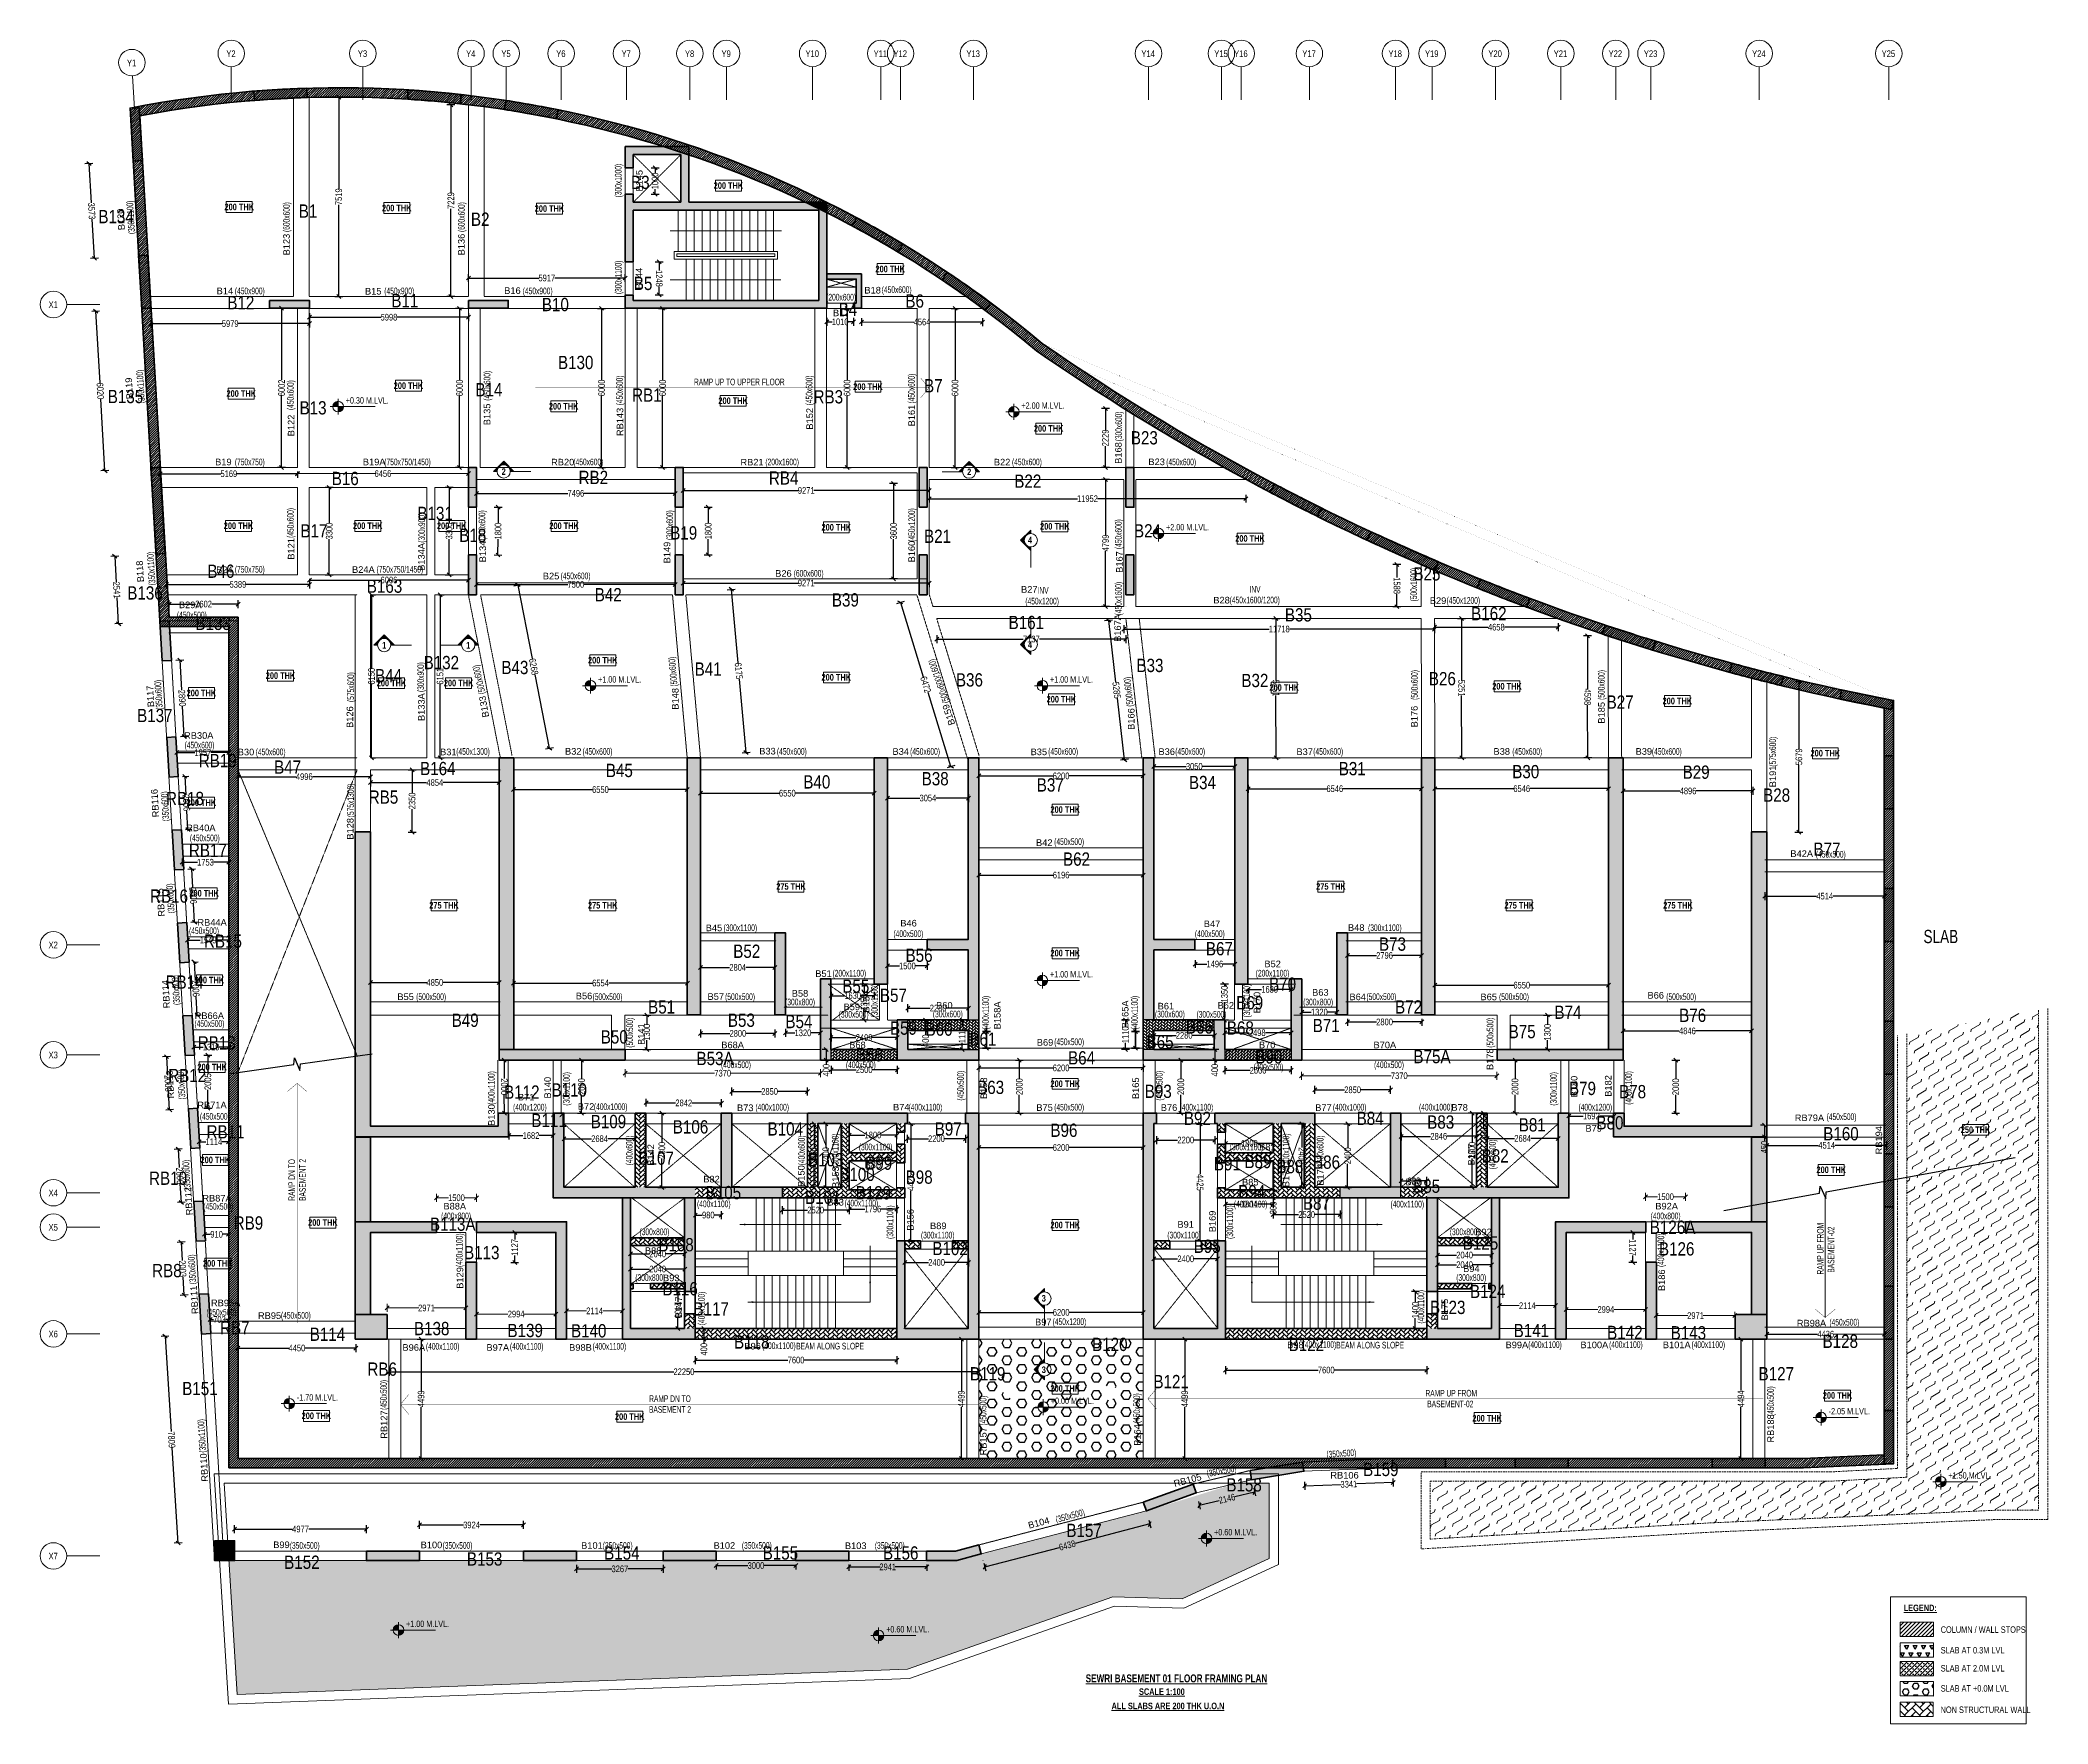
# Model space of a CAD drawing. Header units: millimetres. Extents: x 1 to 75736, y 43 to 63537.
import ezdxf
from ezdxf.enums import TextEntityAlignment as Align

# ---------------------------------------------------------------- set-up
doc = ezdxf.new("R2010")
doc.units = ezdxf.units.MM
for name, pattern in [('Grid Line', [2222.5, 1270, -317.5, 317.5, -317.5]), ('HIDDEN', [0.375, 0.25, -0.125]), ('HIDDEN2', [0.1875, 0.125, -0.0625])]:
    doc.linetypes.add(name, pattern=pattern)
for name, color, linetype, lineweight in [('A-ANNO-DIMS', 8, 'Continuous', 15), ('A-DETL-MISC', 35, 'Continuous', 15), ('A-FLOR-IDEN', 11, 'Continuous', 9), ('A-GRIDS', 8, 'Continuous', 9), ('A-HIDD-ABVE', 8, 'HIDDEN', 20), ('A-HIDD-BELW', 8, 'HIDDEN2', 20), ('G-____-____-DIMS', 7, 'Continuous', 9), ('G-ANNO-SYMB', 1, 'Continuous', 9), ('G-ANNO-TEXT', 231, 'Continuous', 9), ('S-BEAM', 7, 'Continuous', 18), ('S-BEAM-IDEN', 2, 'Continuous', 9), ('S-COL HATCH', 9, 'Continuous', 0), ('S-COLS', 5, 'Continuous', 35), ('S-GRIDS', 8, 'Continuous', 9)]:
    doc.layers.add(name, color=color, linetype=linetype, lineweight=lineweight)
for name, color, linetype in [('Abhinav working', 6, 'Continuous'), ('Beam Nos', 7, 'Continuous'), ('changes', 7, 'Continuous'), ('dim', 8, 'Continuous'), ('HATCH', 8, 'Continuous'), ('S-CUTOUT', 1, 'Continuous'), ('SUNK SLAB', 8, 'Continuous')]:
    doc.layers.add(name, color=color, linetype=linetype)
doc.styles.add('Arial Narrow', font='ARIALN.TTF', dxfattribs={"height": 400})
doc.styles.add('Dim.s & Anno.(Misc.)', font='ARIALN.TTF')
doc.styles.add('SC-BBS1', font='SansSerif')
doc.styles.add('SOBHA', font='swisscl.ttf')
doc.styles.add('Swis721 LtCn BT', font='swisscl.ttf', dxfattribs={"width": 0.9, "height": 233.355162})
doc.styles.add('Swis721 LtCn BT_1', font='swisscl.ttf', dxfattribs={"height": 240})
doc.styles.add('Swis721 LtCn BT_2', font='swisscl.ttf', dxfattribs={"height": 244.992296})
doc.styles.add('Swis721 LtCn BT_B', font='', dxfattribs={"width": 0.9, "height": 246.918336})
doc.styles.get('Swis721 LtCn BT_B').set_extended_font_data('Swis721 LtCn BT', bold=True)
doc.dimstyles.new('A-GFC-100', dxfattribs={"dimscale": 100, "dimtxt": 1.75, "dimasz": 1.5, "dimexe": 1.5, "dimexo": 0, "dimgap": 1, "dimtad": 1, "dimdsep": 46, "dimtxsty": 'Dim.s & Anno.(Misc.)', "dimblk": 'ARCHTICK', "dimcen": 0, "dimdle": 1.5, "dimclrd": 256, "dimclre": 8, "dimclrt": 6, "dimazin": 2, "dimtfac": 1, "dimtix": 1, "dimtmove": 2, "dimatfit": 3, "dimfxl": 1, "dimtolj": 1, "dimlwd": -1, "dimlwe": 9, "dimarcsym": 0})
doc.dimstyles.new('S-100', dxfattribs={"dimscale": 100, "dimtxt": 2.5, "dimasz": 1.5, "dimexe": 1.5, "dimexo": 1.5, "dimgap": 0.1, "dimtad": 0, "dimdec": 0, "dimrnd": 0.0005, "dimzin": 0, "dimdsep": 46, "dimtxsty": 'SOBHA', "dimblk": 'OBLIQUE', "dimcen": 0.09, "dimclrd": 8, "dimclre": 8, "dimclrt": 6, "dimadec": 0, "dimazin": 0, "dimtfac": 1, "dimtdec": 0, "dimtofl": 0, "dimtmove": 0, "dimatfit": 3, "dimfxl": 1.5, "dimfxlon": 1, "dimtolj": 1, "dimtzin": 0, "dimlwd": -1, "dimlwe": -1, "dimarcsym": 0})
pattern_1 = [(30, (-31343257.7, 21287519.98), (-187.5, 324.7595264), [375, -375]), (75, (-31342932.93, 21287707.48), (-187.5, 324.7595264), [93.75, -342.830086, 93.75, -530.330086])]
pattern_2 = [(45, (-31973973.83, 21015692.21), (0, 113.13708499), [240, -80]), (135, (-31973917.26, 21015748.78), (9e-15, 113.13708499), [240, -80])]
pattern_3 = [(45, (-31802317.5, 20729084.55), (0, 169.7056275), [360, -120]), (135, (-31802232.65, 20729169.4), (1e-14, 169.7056275), [360, -120])]
pattern_4 = [(45, (-31802317.5, 20677155.55), (0, 169.7056275), [360, -120]), (135, (-31802232.65, 20677240.4), (1e-14, 169.7056275), [360, -120])]
pattern_5 = [(45, (-31802317.5, 20729084.55), (0, 113.13708499), [240, -80]), (135, (-31802260.93, 20729141.12), (9e-15, 113.13708499), [240, -80])]

msp = doc.modelspace()

# ---------------------------------------------------------------- texts
at = {"layer": 'A-FLOR-IDEN', "color": 1, "char_height": 246.92, "width": 1155, "attachment_point": 2, "line_spacing_factor": 0.964267, "style": 'Swis721 LtCn BT_B'}
for s, insert in [('200 THK', (25965.7, 58178.6)), ('200 THK', (25965.7, 58178.6)), ('200 THK', (7512.2, 57372.6)), ('200 THK', (7512.2, 57372.6)), ('200 THK', (13454.7, 57331.6)), ('200 THK', (13454.7, 57331.6)), ('200 THK', (19214.7, 57310.6)), ('200 THK', (19214.7, 57310.6)), ('200 THK', (32068.3, 55031.8)), ('200 THK', (32068.3, 55031.8)), ('200 THK', (7587.7, 50335.1)), ('200 THK', (7587.7, 50335.1)), ('200 THK', (13895.2, 50632.1)), ('200 THK', (13895.2, 50632.1)), ('200 THK', (26143.2, 50064.2, 0)), ('200 THK', (26143.2, 50064.2, 0)), ('200 THK', (31229.2, 50594.7, 0)), ('200 THK', (31229.2, 50594.7, 0)), ('200 THK', (19749.3, 49854.5)), ('200 THK', (19749.3, 49854.5)), ('200 THK', (38045.2, 49018.6)), ('200 THK', (38045.2, 49018.6)), ('200 THK', (7484.4, 45347.7)), ('200 THK', (7484.4, 45347.7)), ('200 THK', (12360.9, 45347.7)), ('200 THK', (12360.9, 45347.7)), ('200 THK', (15526.9, 45347.7)), ('200 THK', (15526.9, 45347.7)), ('200 THK', (19766.9, 45347.7)), ('200 THK', (19766.9, 45347.7)), ('200 THK', (30033.7, 45290.1)), ('200 THK', (30033.7, 45290.1)), ('200 THK', (38278.7, 45325.6)), ('200 THK', (38278.7, 45325.6)), ('200 THK', (45641.2, 44868.1)), ('200 THK', (45641.2, 44868.1)), ('200 THK', (21226.2, 40278.6)), ('200 THK', (21226.2, 40278.6)), ('200 THK', (9068.2, 39697.1)), ('200 THK', (9068.2, 39697.1)), ('200 THK', (13255.2, 39417.1)), ('200 THK', (13255.2, 39417.1)), ('200 THK', (15786.7, 39417.1)), ('200 THK', (15786.7, 39417.1)), ('200 THK', (30033.7, 39630.1)), ('200 THK', (30033.7, 39630.1)), ('200 THK', (6083.4, 39042.3)), ('200 THK', (38524.7, 38807.6)), ('200 THK', (38524.7, 38807.6)), ('200 THK', (46932.1, 39247.6)), ('200 THK', (46932.1, 39247.6)), ('200 THK', (55335.2, 39296.1)), ('200 THK', (55335.2, 39296.1)), ('200 THK', (61760.2, 38740.6)), ('200 THK', (61760.2, 38740.6)), ('200 THK', (67342.2, 36771.6)), ('200 THK', (67342.2, 36771.6)), ('200 THK', (6083.4, 34907.8)), ('200 THK', (38670.4, 34645.9)), ('200 THK', (6188.4, 31487.8)), ('275 THK', (28326.6, 31745.6)), ('275 THK', (48693.4, 31745.6)), ('275 THK', (15236.6, 31035.6)), ('275 THK', (21223.6, 31035.6)), ('275 THK', (55796.4, 31035.6)), ('275 THK', (61783.4, 31035.6)), ('200 THK', (38670.4, 29231.6)), ('200 THK', (6385.9, 28215.3)), ('200 THK', (6491.4, 24934.8)), ('200 THK', (38670.4, 24305.8)), ('250 THK', (73009.2, 22570.9)), ('200 THK', (6608.9, 21434.8)), ('200 THK', (67565.8, 21059.8)), ('200 THK', (10667.8, 19071.8)), ('200 THK', (38670.4, 18978.4)), ('200 THK', (6701.4, 17531.8)), ('200 THK', (38670.4, 12813)), ('200 THK', (67804, 12549.6)), ('200 THK', (10421.4, 11782.4)), ('200 THK', (22242.5, 11753.6)), ('200 THK', (54587.1, 11689.5))]:
    msp.add_mtext(s, dxfattribs=dict(at, insert=insert))
at = {"layer": 'Abhinav working', "char_height": 500, "attachment_point": 1, "style": 'Dim.s & Anno.(Misc.)'}
for s, insert in [('B3', (22291.7, 58425.8)), ('B134', (2197.9, 57132.6, 0)), ('B1', (9757.6, 57342.6)), ('B2', (16250.8, 57034.7)), ('B5', (22395.4, 54614.3)), ('B12', (7061.4, 53888.6)), ('B11', (13248.3, 53962.4)), ('B10', (18927.2, 53817)), ('B6', (32640, 53950.3)), ('B4', (30122.4, 53633.5)), ('B130', (19533.5, 51632.6, 0)), ('B7', (33343.4, 50754.8, 0)), ('B135', (2550.6, 50348.9, 0)), ('B14', (16418.4, 50605.3, 0)), ('RB1', (22332.7, 50403.2, 0)), ('RB3', (29175.5, 50338)), ('B13', (9786.1, 49922.1)), ('B23', (41143.4, 48792.1, 0)), ('B16', (11001.1, 47258.9)), ('RB2', (20311.9, 47297.2)), ('RB4', (27491.6, 47275.6)), ('B22', (36747, 47155.3, 0)), ('B131', (14230.5, 45941.8)), ('B17', (9818.9, 45284.4)), ('B18', (15810.2, 45114.1)), ('B19', (23768.4, 45205.3, 0)), ('B21', (33343.4, 45077.7, 0)), ('B24', (41262.4, 45283.8)), ('B46', (6307.9, 43760, 0)), ('B163', (12323.2, 43197.8, 0)), ('B25', (51802.9, 43661, 0)), ('B136', (3286.9, 42941.1, 0)), ('B42', (20920, 42874.5, 0)), ('B39', (29867, 42677.9, 0)), ('B133', (5857.4, 41793.7, 0)), ('B161', (36532.3, 41827.4, 0)), ('B35', (46954.8, 42115.7, 0)), ('B162', (53981, 42159.7, 0)), ('B132', (14465.9, 40315.7, 0)), ('B33', (41355.9, 40207.6, 0)), ('B44', (12634.6, 39821.5, 0)), ('B43', (17398.8, 40130, 0)), ('B41', (24688.7, 40071.4, 0)), ('B36', (34546.4, 39662.1, 0)), ('B32', (45313.3, 39639.5, 0)), ('B26', (52386.6, 39707.7, 0)), ('B27', (59091.4, 38827.1, 0)), ('B137', (3658.5, 38320.1, 0)), ('RB19', (5984, 36619.6, 0)), ('B47', (8827, 36374.6, 0)), ('B164', (14332.4, 36319.8, 0)), ('B45', (21339.8, 36247.2, 0)), ('B40', (28788.7, 35814.8, 0)), ('B38', (33253.6, 35935.1, 0)), ('B37', (37596.2, 35700.8, 0)), ('B34', (43336.6, 35791.8, 0)), ('B31', (48985.9, 36315.3, 0)), ('B30', (55531.6, 36201.8, 0)), ('B29', (61958.7, 36182.8, 0)), ('RB18', (4749.1, 35189.4, 0)), ('RB5', (12396, 35242.8, 0)), ('B28', (64996.1, 35317.8, 0)), ('RB17', (5612.7, 33234.6, 0)), ('B62', (38585.8, 32904.8, 0)), ('B77', (66896.2, 33277.9, 0)), ('RB16', (4146.7, 31510, 0)), ('RB15', (6180.3, 29810.1, 0)), ('B73', (50505, 29698.6, 0)), ('B52', (26146.4, 29427.9, 0)), ('B56', (32646, 29277.9, 0)), ('B67', (43975.9, 29525.1, 0)), ('RB14', (4733.3, 28266.6, 0)), ('B55', (30258.6, 28112.3, 0)), ('B70', (46361, 28187.9, 0)), ('B51', (22934.7, 27327.9, 0)), ('B57', (31678.4, 27766.1, 0)), ('B69', (45119.5, 27487.9, 0)), ('B72', (51111.4, 27327.9, 0)), ('B49', (15524.6, 26827.9, 0)), ('B53', (25943.2, 26827.9, 0)), ('B54', (28113.8, 26776.7, 0)), ('B59', (32057.6, 26530.9, 0)), ('B66', (43219, 26571.8, 0)), ('B68', (44766.4, 26534.7, 0)), ('B71', (48003.7, 26627.6, 0)), ('B74', (57124.8, 27128.3, 0)), ('B76', (61828.5, 27012.1, 0)), ('RB13', (5946.7, 25973.1, 0)), ('B50', (21147.3, 26197.9, 0)), ('B60', (33401.6, 26492.8, 0)), ('B61', (35051.5, 26113.7, 0)), ('B65', (41737.7, 26011.3, 0)), ('B75', (55396, 26397.6, 0)), ('B53A', (24760.4, 25386.2, 0)), ('B58', (30770, 25526.7, 0)), ('B64', (38775.3, 25408.7, 0)), ('B90', (45841.3, 25442.7, 0)), ('B75A', (51806.2, 25456.4, 0)), ('RB12', (4832.1, 24742.2, 0)), ('B63', (35346, 24295.8, 0)), ('B79', (57672.4, 24255.2, 0)), ('B112', (17501.6, 24115.7, 0)), ('B110', (19291.7, 24197.6, 0)), ('B93', (41668.6, 24146.5, 0)), ('B78', (59561.9, 24133.4, 0)), ('B111', (18530.4, 23051.3, 0)), ('B109', (20770.1, 23005.8, 0)), ('B106', (23866.6, 22804.4, 0)), ('B104', (27441, 22727.9, 0)), ('B97', (33746, 22727.9, 0)), ('B92', (43146, 23127.9, 0)), ('B84', (49661.3, 23127.9, 0)), ('B83', (52323.9, 22988.2, 0)), ('B81', (55777.6, 22881.8, 0)), ('B80', (58708.6, 22961, 0)), ('RB11', (6279.4, 22617, 0)), ('B96', (38110.5, 22677.9, 0)), ('B160', (67263.4, 22548.2, 0)), ('B107', (22570.7, 21625.9, 0)), ('B103', (28962.7, 21567.7, 0)), ('B99', (31123.1, 21436.8, 0)), ('B91', (44276.9, 21414.4, 0)), ('B89', (45429.2, 21498.5, 0)), ('B88', (46633.3, 21308.1, 0)), ('B86', (48016, 21475.2, 0)), ('B82', (54377.8, 21711.2, 0)), ('RB10', (4108.9, 20868.6, 0)), ('B100', (30146, 21014.9, 0)), ('B98', (32650.1, 20911.9, 0)), ('B85', (51792.5, 20568.5, 0)), ('B105', (25106.1, 20326.7, 0)), ('B101', (28858, 20149.6, 0)), ('B129', (30761.5, 20320, 0)), ('B94', (45195.9, 20357.9, 0)), ('B87', (47636.7, 19926.7, 0)), ('RB9', (7301.4, 19182.5, 0)), ('B113A', (14705, 19135.9, 0)), ('B126A', (60720.2, 19020.9, 0)), ('B108', (23317.6, 18361.7, 0)), ('B102', (33655.9, 18219.1, 0)), ('B95', (43515.8, 18302.7, 0)), ('B125', (53666, 18426.7, 0)), ('B126', (61065.8, 18203.5, 0)), ('B113', (15991.7, 18064.2, 0)), ('RB8', (4225.1, 17385, 0)), ('B116', (23472, 16701.5, 0)), ('B117', (24646, 15938.7, 0)), ('B123', (52429.6, 15997.7, 0)), ('B124', (53936, 16601.5, 0)), ('RB7', (6787.2, 15230.6, 0)), ('B138', (14102, 15199.1, 0)), ('B114', (10169.5, 14985, 0)), ('B139', (17629.1, 15127.1, 0)), ('B140', (20025.1, 15114.9, 0)), ('B118', (26177.1, 14693.6, 0)), ('B120', (39681.7, 14602.7, 0)), ('B122', (47096, 14601.5, 0)), ('B141', (55584.3, 15124.7, 0)), ('B142', (59111.5, 15052.7, 0)), ('B143', (61507.4, 15040.4, 0)), ('B128', (67237.6, 14718.9, 0)), ('RB6', (12346, 13670.2, 0)), ('B151', (5359.3, 12938.9, 0)), ('B119', (35074.1, 13494, 0)), ('B121', (41996, 13198.6, 0)), ('B127', (64824, 13496.4, 0)), ('B159', (49904.6, 9886.3, 0)), ('B158', (44747.8, 9305.4, 0)), ('B157', (38711.2, 7588.9, 0)), ('B152', (9205.6, 6386.3, 0)), ('B153', (16099.9, 6509, 0)), ('B154', (21276.6, 6736.3, 0)), ('B155', (27255.5, 6736.3, 0)), ('B156', (31795, 6736.3, 0))]:
    msp.add_mtext_dynamic_manual_height_columns(s, width=21149.247, gutter_width=5423.5, heights=[0], dxfattribs=dict(at, insert=insert))
at = {"layer": 'Beam Nos', "color": 3, "style": 'SC-BBS1'}
for s, rotation, p in [('B145', 90, (22802.8, 58234.5, 0)), ('B123', 90, (9493.8, 55827.5)), ('B136', 90, (16091.3, 55829.8, 0)), ('B144', 90, (22792.9, 54548.9)), ('B122', 90, (9669.1, 49006.9)), ('B135', 90, (17058.9, 49424.4, 0)), ('RB143', 90, (22073.2, 49139.5)), ('B152', 90, (29228.8, 49258.8, 0)), ('B161', 90, (33075.1, 49380.8, 0)), ('B168', 90, (40875.3, 47968.9, 0)), ('B121', 90, (9669.1, 44353.4)), ('B134A', 90, (14581.2, 44049.3, 0)), ('B134', 90, (16894.4, 44254.7, 0)), ('B149', 90, (23848.6, 44214, 0)), ('B160', 90, (33075.1, 44249.2, 0)), ('B167', 90, (40914.5, 43857.6, 0)), ('B167A', 90, (40846.7, 41369.9, 0)), ('B133A', 90, (14581.2, 38385.1, 0)), ('B133', 99.963771, (16942.3, 38435.2, 0)), ('B148', 90, (24158.6, 38697.5, 0)), ('B126', 90, (11885, 38008.7)), ('B159', 108.424216, (34464.9, 38160.5, 0)), ('B166', 90, (41359.3, 37935.3, 0)), ('B176', 90, (52038.8, 38027.6, 0)), ('B185', 90, (59098.1, 38170.4)), ('B191', 90, (65558.2, 35770.5, 0)), ('B128', 90, (11896.9, 33795.3)), ('B154', 90, (31360, 27272.3, 0)), ('B158A', 90, (36306.1, 26760.2, 0)), ('B165A', 90, (41130.8, 26799.1, 0)), ('B170', 90, (46102.4, 27240.7)), ('B141', 90, (22879.1, 26053.6)), ('B178', 90, (54890.2, 25106.6)), ('B140', 90, (19343.8, 24032.8)), ('B158', 90, (35797.9, 24011.9, 0)), ('B165', 90, (41527.1, 24011.7, 0)), ('B180', 90, (58067.4, 24075.3)), ('B182', 90, (59352.8, 24098.5)), ('B130', 90, (17226.4, 23001.1, 0)), ('B142', 90, (23235.5, 21495.9)), ('B177', 90, (54185.3, 21508.6)), ('B150', 90, (28914.5, 20700.7)), ('B153', 90, (30207.1, 20658.8, 0)), ('B173', 90, (47196.2, 20689.9)), ('B174', 90, (48494.8, 20744.5)), ('B156', 90, (33028, 19048.8, 0)), ('B169', 90, (44421.1, 18989.2, 0)), ('B129', 90, (16037, 16858.8, 0)), ('B186', 90, (61370.9, 16771.2, 0)), ('B147', 90, (24288.6, 15752.4, 0)), ('B175', 90, (53186.9, 15665.3)), ('RB127', 90, (13173, 11328.1)), ('RB188', 90, (65479.1, 11182.7, 0)), ('RB157', 90, (35778.7, 10698.6, 0)), ('B164', 90, (41590.4, 10937.6, 0))]:
    msp.add_text(s, height=250, rotation=rotation, dxfattribs=at).set_placement(p, align=Align.BOTTOM_CENTER)
at = {"layer": 'Beam Nos', "style": 'SC-BBS1'}
for s, rotation, p in [('B120', 93.339, (3248.5, 56788.7, 0)), ('B119', 93.339, (3556.5, 50417.2, 0)), ('B118', 93.339, (3968, 43514.7, 0)), ('B117', 93.339, (4357, 38802.7, 0)), ('RB116', 93.339, (4533, 34774.7, 0)), ('RB115', 93.339, (4749.5, 31031.7, 0)), ('RB114', 93.339, (4945.5, 27570.7, 0)), ('RB113', 93.339, (5102, 24168.2, 0)), ('RB194', 90, (69561, 22052.3, 0)), ('RB112', 93.339, (5798.5, 19765.7, 0)), ('RB111', 93.339, (6015.7, 16041.7, 0)), ('RB110', 93.339, (6384.5, 9720.2, 0)), ('RB105', 14.57455, (43334.8, 9036.9, 0)), ('B104', 14.57455, (37721.3, 7429.9, 0))]:
    msp.add_text(s, height=250, rotation=rotation, dxfattribs=at).set_placement(p, align=Align.BOTTOM_CENTER)
at = {"layer": 'Beam Nos', "color": 3, "style": 'SC-BBS1'}
for s, p in [('B14', (6969.3, 53880.9, 0)), ('B15', (12565.8, 53868.4, 0)), ('B16', (17817.3, 53892.9, 0)), ('B18', (31404.8, 53907.9, 0)), ('B17', (30219.8, 53051.4, 0)), ('B19', (6912.8, 47430.9, 0)), ('B19A', (12602, 47430.9, 0)), ('RB20', (19713.8, 47424.1)), ('RB21', (26854.7, 47422.2)), ('B22', (36288.3, 47424.1)), ('B23', (42118, 47434.8)), ('B24', (6948.3, 43363.6)), ('B24A', (12194.2, 43372.3)), ('B25', (19274.9, 43127.4)), ('B26', (28039.8, 43225.6)), ('B27', (37314.3, 42623.5)), ('B28', (44566.6, 42218.9)), ('B29', (52735, 42199.5)), ('B29A', (5661.5, 42040.8)), ('RB30A', (5984.7, 37114.2)), ('B30', (7767.6, 36490.4)), ('B31', (15398.9, 36495.1)), ('B32', (20110.6, 36518.6)), ('B33', (27437.4, 36523.8)), ('B34', (32465.6, 36510.4)), ('B35', (37673.6, 36497.9)), ('B36', (42498.2, 36505.8)), ('B37', (47702.7, 36502)), ('B38', (55135.6, 36513.2)), ('B39', (60495.7, 36513.2)), ('RB40A', (6062.7, 33630.2, 0)), ('B42', (37878.7, 33074.1)), ('B42A', (66451.4, 32658.4)), ('RB44A', (6487.5, 30066.3)), ('B46', (32758.8, 30037)), ('B47', (44208.3, 30012)), ('B45', (25419.8, 29859.5)), ('B48', (49647.3, 29870.5)), ('B52', (46494.1, 28500.4)), ('B51', (29551.3, 28134)), ('B55', (13787.9, 27262.7)), ('B56', (20517.8, 27292.3)), ('B57', (25487.2, 27269.2, 0)), ('B58', (28664.5, 27389.3)), ('B60', (34111, 26936.4)), ('B62', (44726.8, 26936.9)), ('B63', (48294.1, 27426.1)), ('B64', (49704, 27258.4)), ('B65', (54644.2, 27256.9)), ('B66', (60944.5, 27316.9, 0)), ('RB66A', (6382.6, 26546.9)), ('B59', (30618.1, 26881.3)), ('B61', (42467.4, 26908.6)), ('B68A', (26122.6, 25444.9)), ('B68', (30831.6, 25444.9)), ('B69', (37908.1, 25539.9)), ('B70', (46288.1, 25444.9)), ('B70A', (50725.9, 25444.9)), ('RB71A', (6483.5, 23178.3)), ('B71', (18334.3, 23476.2)), ('B72', (20594.5, 23124.1)), ('B73', (26598.8, 23074.1)), ('B74', (32485.4, 23098.2)), ('B75', (37889.8, 23085)), ('B76', (42585.3, 23081.5)), ('B77', (48410.3, 23081.5)), ('B78', (53546.6, 23087.4)), ('RB79A', (66742.8, 22696.8)), ('B79', (58603.8, 22298.1)), ('B80', (31413.8, 20919.2)), ('B81', (46294.5, 21595.1)), ('B82', (25327, 20383.9)), ('B85', (45649.8, 20270.2)), ('B86', (51814.5, 20279.6)), ('RB87A', (6672.6, 19664.6, 0)), ('B88A', (15641.1, 19364.4)), ('B83', (30008.5, 19513.8)), ('B92A', (61356.5, 19364.4)), ('B89', (33881.2, 18622.9)), ('B91', (43212.2, 18677.8, 0)), ('B92', (54450.7, 18392.7, 0)), ('B88', (23124.8, 17685.2)), ('B93', (23807.7, 16659.4, 0)), ('B94', (53989.8, 17009, 0)), ('RB95A', (6998.5, 15716.5, 0)), ('RB95', (8654.9, 15237.3, 0)), ('B97', (37843.5, 14996, 0)), ('RB98A', (66821.3, 14954, 0)), ('B96', (26878, 14085.2, 0)), ('B98', (47349.4, 14133.1, 0)), ('B99A', (55706.8, 14133.1, 0)), ('B100A', (58629.7, 14133.1, 0)), ('B101A', (61738.2, 14133.1, 0)), ('B96A', (14095.6, 14035.9, 0)), ('B97A', (17264.3, 14035.9, 0)), ('B98B', (20383.7, 14035.9, 0)), ('B99', (9103.8, 6594.3, 0)), ('B100', (14762.2, 6589.5, 0)), ('B101', (20816.9, 6568.4, 0)), ('B102', (25811.4, 6568.5, 0)), ('B103', (30766.2, 6558.2, 0))]:
    msp.add_text(s, height=250, dxfattribs=at).set_placement(p, align=Align.BOTTOM_CENTER)
at = {"layer": 'Beam Nos', "style": 'SC-BBS1'}
msp.add_text('RB106', height=250, dxfattribs=at).set_placement((49206, 9217.3, 0), align=Align.BOTTOM_CENTER)
at = {"layer": 'dim', "color": 6, "insert": (71045.7, 29984, 0), "char_height": 499.05, "attachment_point": 1, "style": 'SOBHA'}
msp.add_mtext('\\A1;SLAB', dxfattribs=at)
at = {"layer": 'G-____-____-DIMS', "color": 1, "char_height": 240, "width": 1683.881, "attachment_point": 1, "line_spacing_factor": 0.970126, "style": 'Swis721 LtCn BT_1'}
for s, insert in [('+0.30 M.LVL.', (11527.6, 50073.1, 0)), ('+0.00 M.LVL.', (38125.7, 12344.3, 0))]:
    msp.add_mtext(s, dxfattribs=dict(at, insert=insert))
at = {"layer": 'G-____-____-DIMS', "char_height": 240, "width": 1683.881, "attachment_point": 1, "line_spacing_factor": 0.970126, "style": 'Swis721 LtCn BT_1'}
for s, insert in [('+2.00 M.LVL.', (37016.5, 49875.6, 0)), ('+2.00 M.LVL.', (42473, 45289.1, 0)), ('+1.00 M.LVL.', (21048.5, 39548.7)), ('+1.00 M.LVL.', (38094.5, 39548.7)), ('+1.00 M.LVL.', (38094.5, 28429.7)), ('-1.70 M.LVL.', (9683.2, 12472.8, 0)), ('-2.05 M.LVL.', (67468.7, 11953.8, 0)), ('+1.50 M.LVL.', (71984.6, 9529.7)), ('+0.60 M.LVL.', (44285.4, 7390.1)), ('+1.00 M.LVL.', (13803.2, 3935)), ('+0.60 M.LVL.', (31915.7, 3729.1))]:
    msp.add_mtext(s, dxfattribs=dict(at, insert=insert))
at = {"layer": 'G-ANNO-SYMB', "color": 5, "char_height": 246.9, "width": 330, "line_spacing_factor": 0.964267, "style": 'Swis721 LtCn BT_B'}
for s, insert, attachment_point in [('2', (17487.2, 47389.9, 0), 2), ('2', (35047.4, 47380.4, 0), 2), ('4', (37343.8, 44813.5), 2), ('1', (12979.3, 40841.6), 2), ('1', (16151.8, 40841.6), 2), ('4', (37343.8, 40614.1), 8), ('3', (37861.2, 16214.9), 2), ('3', (37861.2, 13268.1), 8)]:
    msp.add_mtext(s, dxfattribs=dict(at, insert=insert, attachment_point=attachment_point))
at = {"layer": 'G-ANNO-TEXT', "color": 7, "char_height": 244.992, "attachment_point": 1, "line_spacing_factor": 0.971848, "style": 'Swis721 LtCn BT_2'}
for s, insert, width in [('\\fSwis721 LtCn BT|b1|i0|c0|p34|;\\LLEGEND:', (70299.4, 4537.2), 1299), ('COLUMN / WALL STOPS', (71695.3, 3718.2), 3845.238), ('SLAB AT 0.3M LVL', (71695.3, 2941.7), 3845.238), ('SLAB AT 2.0M LVL', (71695.3, 2260.7), 3845.238), ('SLAB AT +0.0M LVL', (71695.3, 1501.5), 3845.238), ('NON STRUCTURAL WALL', (71690.9, 695.6), 3845.238)]:
    msp.add_mtext(s, dxfattribs=dict(at, insert=insert, width=width))
at = {"layer": 'G-ANNO-TEXT', "color": 6, "insert": (39441, 1906.2), "char_height": 300, "width": 6923.66, "attachment_point": 1, "line_spacing_factor": 0.971848, "style": 'Swis721 LtCn BT_2'}
msp.add_mtext('{\\fSwis721 LtCn BT|b1|i0|c0|p34;\\LSEWRI BASEMENT 01 FLOOR FRAMING PLAN }', dxfattribs=at)
at = {"layer": 'G-ANNO-TEXT', "color": 1, "char_height": 244.992, "attachment_point": 1, "line_spacing_factor": 0.971848, "style": 'Swis721 LtCn BT_2'}
for s, insert, width in [('{\\fSwis721 LtCn BT|b1|i0|c0|p34;\\LALL SLABS ARE 200 THK U.O.N}', (40417.9, 840.1), 3728.693), ('{\\fSwis721 LtCn BT|b1|i0|c0|p34;\\LSCALE 1:100}', (41452.1, 1378.5), 1551.037)]:
    msp.add_mtext(s, dxfattribs=dict(at, insert=insert, width=width))
at = {"layer": 'S-BEAM-IDEN', "style": 'Swis721 LtCn BT', "width": 0.8}
for s, rotation, p in [('(300x1000)', 90, (21933, 57607.8, 0)), ('(350x1100)', 93.604421, (3580.1, 56231.4, 0)), ('(600x600)', 90, (9416.3, 56301.4)), ('(600x600)', 90, (16018.7, 56301.4, 0)), ('(300x1100)', 90, (21933, 53960, 0)), ('(450x900)', 360, (7345.6, 53956.6)), ('(450x900)', 360, (12983.3, 53956.6)), ('(450x900)', 360, (18205.8, 53956.6)), ('(200x600)', 360, (29652.9, 53719.4, 0)), ('(450x600)', 360, (31747.9, 54004.8, 0)), ('(350x1100)', 93.604421, (3952.3, 49851.7, 0)), ('(450x600)', 90, (16985.5, 49940.6)), ('RAMP UP TO UPPER FLOOR', 360, (24665.4, 50522.7)), ('(450x600)', 90, (32994, 49834, 0)), ('(450x600)', 90, (9566.8, 49588.1, 0)), ('(450x600)', 90, (21983.3, 49766, 0)), ('(450x600)', 90, (29133.3, 49766, 0)), ('(300x600)', 90, (40810, 48407.7, 0)), ('(750x750)', 360, (7345.6, 47506.6)), ('(750x750/1450)', 360, (12983.3, 47506.6)), ('(450x600)', 360, (20117.1, 47506.6, 0)), ('(200x1600)', 360, (27359.2, 47506.6, 0)), ('(450x600)', 360, (36661.7, 47506.6)), ('(450x600)', 360, (42479.9, 47506.6)), ('(450x600)', 90, (9566.8, 44767.3, 0)), ('(300x900)', 90, (14517.7, 44586.1, 0)), ('(300x600)', 90, (16791, 44681.1)), ('(300x600)', 90, (23875.6, 44681.1)), ('(450x1200)', 90, (33001, 44618.5, 0)), ('(450x600)', 90, (40801, 44342.6, 0)), ('(350x1100)', 93.604421, (4353, 42984.1, 0)), ('(750x750)', 360, (7345.6, 43456.6)), ('(750x750/1450)', 360, (12694.4, 43456.6)), ('(450x600)', 360, (19635.5, 43209.3)), ('(600x600)', 360, (28427.5, 43306.6)), ('(500x1600)', 90, (51938.6, 42369.5, 0)), ('(450x1200)', 360, (37165.8, 42257.8, 0)), ('INV', 360, (37625.8, 42662.7, 0)), ('(450x1600)', 90, (40801, 41842, 0)), ('(450x1600/1200)', 360, (44872.9, 42299.6)), ('INV', 360, (45621.8, 42704.6)), ('(450x1200)', 360, (53053.8, 42282.6)), ('(450x500)', 360, (5158.9, 41734.8, 0)), ('(575x600)', 90, (11842.4, 38575.9)), ('(300x900)', 90, (14480.9, 38952.9, 0)), ('(500x600)', 103.063954, (16804, 38901.5)), ('(500x600)', 95.079556, (24044, 39170, 0)), ('(500x600/1600)', 109.177342, (34306.7, 38572.5, 0)), ('(500x600)', 90, (51967.3, 38657.3, 0)), ('(500x600)', 90, (59017.3, 38657.3)), ('(350x600)', 93.604421, (4626.4, 38293.1, 0)), ('(500x600)', 96.261232, (41242.4, 38414.2, 0)), ('(450x600)', 360, (5448.9, 36827.8, 0)), ('(450x600)', 360, (8132.5, 36572.4)), ('(575x600)', 90, (65481, 36140.4)), ('(350x600)', 93.604421, (4872, 34088.8, 0)), ('(575x1300)', 90, (11834.4, 34232.1)), ('(450x500)', 360, (5648.8, 33327.8, 0)), ('(350x600)', 93.604421, (5074.5, 30617.2, 0)), ('(450x500)', 360, (5618.5, 29827.8, 0)), ('(300x1100)', 360, (25780.4, 29940)), ('(400x500)', 360, (32188.9, 29715.4, 0)), ('(350x600)', 93.604421, (5280.6, 27158.3, 0)), ('(200x1100)', 360, (29892.8, 28225.4, 0)), ('(500x500)', 360, (14187.3, 27340)), ('(500x500)', 360, (20839.3, 27340)), ('(500x500)', 360, (25840.7, 27340)), ('(300x800)', 360, (28103.5, 27140)), ('(300x1100)', 90, (31597.8, 26676.5, 0)), ('(300x1100)', 90, (45642, 26681.4, 0)), ('(450x500)', 360, (5822.7, 26327.8, 0)), ('(300x500)', 360, (30125.3, 26675.4, 0)), ('(300x600)', 360, (33677.5, 26687.9, 0)), ('(300x600)', 360, (42055, 26682.5, 0)), ('(500x500)', 90, (22365.2, 25541.9)), ('(500x500)', 90, (54821.4, 25541.9)), ('(400x500)', 360, (50321, 24772.3, 0)), ('(350x600)', 93.604421, (5484.3, 23593.3, 0)), ('(400x1100)', 90, (17144.4, 23391.3)), ('(300x1100)', 90, (19976.7, 23355.8)), ('(450x500)', 90, (34844.6, 23546.1, 0)), ('(450x500)', 90, (42342, 23546.1, 0)), ('(300x1100)', 90, (57209.9, 23355.8)), ('(400x1100)', 90, (60042.2, 23391.3)), ('(450x500)', 360, (6027.1, 22825.3, 0)), ('(400x1200)', 360, (17841.6, 23172.7)), ('(400x1000)', 360, (20889.1, 23190.5)), ('(400x1000)', 360, (26983.3, 23172.7)), ('(400x1100)', 360, (32763.4, 23172.7)), ('(450x500)', 360, (38253.8, 23172.7)), ('(400x600)', 90, (22348.5, 21104.7, 0)), ('(400x600)', 90, (28848.5, 21104.7, 0)), ('(300x1100)', 90, (30118.5, 21042.1, 0)), ('(300x1100)', 90, (47120.5, 21042.1, 0)), ('(400x600)', 90, (48411, 21104.7, 0)), ('(300x1100)', 360, (30884.9, 21673.4, 0)), ('(400x600)', 90, (54908.3, 20953.1, 0)), ('(350x600)', 93.604421, (5682.7, 20192.9, 0)), ('RAMP DN TO', 90, (9616.3, 19769.5)), ('BASEMENT 2', 90, (10021.2, 19761.9)), ('(450x500)', 360, (6156.8, 19431.9)), ('(400x1100)', 360, (24780.2, 19527.3)), ('(400x1100)', 360, (30346.1, 19556.2)), ('(400x1100)', 360, (45030.5, 19517)), ('(400x1100)', 360, (50940.2, 19517)), ('(400x800)', 360, (15127.5, 19072.7, 0)), ('(300x1100)', 90, (32183.1, 18328.4, 0)), ('(300x1100)', 90, (45003.5, 18328.4, 0)), ('(400x1100)', 90, (15937.9, 17271.4)), ('(300x800)', 360, (22611.1, 18472.7, 0)), ('(300x1100)', 360, (33227.1, 18347.5)), ('(300x800)', 360, (53177.1, 18472.7, 0)), ('(400x1100)', 90, (61262.5, 17271.4)), ('RAMP UP FROM', 90, (67278.3, 16987)), ('BASEMENT-02', 90, (67683.2, 17056.4)), ('(350x600)', 93.604421, (5890.8, 16625.8, 0)), ('(300x800)', 360, (22453.1, 16747.5)), ('(400x1100)', 90, (25071.1, 15074.1, 0)), ('(400x1100)', 90, (52209.8, 15136.6, 0)), ('(450x500)', 360, (6273.3, 15439.4)), ('(450x500)', 360, (9084.7, 15322.4)), ('(450x1200)', 360, (38195.3, 15083.9)), ('(400x1100)', 360, (14553.3, 14154, 0)), ('(400x1100)', 360, (17722, 14154, 0)), ('(400x1100)', 360, (20841.4, 14154, 0)), ('(400x1100)', 360, (27235.7, 14176.7, 0)), ('BEAM ALONG SLOPE', 360, (28519.4, 14161.9, 0)), ('(400x1100)', 360, (47627.2, 14219.9, 0)), ('BEAM ALONG SLOPE', 360, (48892.2, 14199, 0)), ('(400x1100)', 360, (56133.8, 14219.9, 0)), ('(400x1100)', 360, (59186, 14219.9, 0)), ('(400x1100)', 360, (62294.5, 14219.9, 0)), ('(450x500)', 90, (13080.8, 11882.8)), ('(450x500)', 90, (35697.5, 11290.4)), ('(450x500)', 90, (41489.1, 11380.7)), ('RAMP UP FROM', 360, (52257.9, 12387.5)), ('BASEMENT-02', 360, (52327.3, 11982.6)), ('(450x500)', 90, (65401, 11644.6)), ('(350x1100)', 93.604421, (6261.2, 10277.1, 0)), ('(350x500)', 4.137547, (48531.8, 10074.6, 0)), ('(350x500)', 10.788367, (44036.2, 9353)), ('(350x500)', 15.483236, (38340.5, 7615.5)), ('(350x500)', 360, (9418.1, 6644.8)), ('(350x500)', 360, (15180.9, 6644.8)), ('(350x500)', 360, (21223.9, 6644.8)), ('(350x500)', 360, (26471.6, 6644.8)), ('(350x500)', 360, (31486.6, 6644.8))]:
    msp.add_text(s, height=250, rotation=rotation, dxfattribs=at).set_placement(p)
for s, p in [('(450x1300)', (15697.9, 36588.3)), ('(450x600)', (20461.7, 36588.3)), ('(450x600)', (27793, 36588.3)), ('(450x600)', (32818.2, 36588.3)), ('(450x600)', (38027.5, 36588.3)), ('(450x600)', (42819.4, 36588.3)), ('(450x600)', (48026.4, 36588.3)), ('(450x600)', (55534.7, 36588.3)), ('(450x600)', (60798.7, 36588.3)), ('(450x500)', (38253.8, 33188.2)), ('(450x500)', (66984.8, 32711.6, 0)), ('(400x500)', (43560, 29715.4, 0)), ('(300x1100)', (50093.8, 29940)), ('(200x1100)', (45856.1, 28225.4, 0)), ('(300x800)', (47645.4, 27140)), ('(500x500)', (50033.5, 27340)), ('(500x500)', (55034.9, 27340)), ('(500x500)', (61341.9, 27340)), ('(300x500)', (43621.9, 26675.4, 0)), ('(450x500)', (38253.8, 25638.2)), ('(400x500)', (25687.2, 24772.3, 0)), ('(400x500)', (30396.3, 24772.3, 0)), ('(400x500)', (45772.7, 24681.9, 0)), ('(400x1100)', (42985.5, 23172.7)), ('(400x1000)', (48765.6, 23172.7)), ('(400x1000)', (52015.6, 23172.7)), ('(400x1200)', (58032.6, 23172.7)), ('(450x500)', (67391.3, 22813.5, 0)), ('(300x1100)', (44877.1, 21673.4, 0)), ('(400x800)', (60755.5, 19072.7, 0)), ('(300x1100)', (42521.8, 18347.5)), ('(300x800)', (53421.1, 16747.5)), ('(450x500)', (67497.1, 15064.1)), ('RAMP DN TO', (22975, 12179.9, 0)), ('BASEMENT 2', (22967.4, 11775, 0))]:
    msp.add_text(s, height=250, dxfattribs=at).set_placement(p)

# ---------------------------------------------------------------- blocks, each defined once
blk = doc.blocks.new('_ARCHTICK')
at = {"color": 0, "linetype": 'ByBlock', "const_width": 0.15}
blk.add_lwpolyline([(-0.5, -0.5), (0.5, 0.5)], dxfattribs=at)
blk = doc.blocks.new('Spot Elevations - M_Spot Elevation - Target Filled-23738-FIRST FLOOR  FRAMING PLAN _NTA_')
at = {"layer": 'G-____-____-DIMS'}
h = blk.add_hatch(color=256, dxfattribs=at)
edge = h.paths.add_edge_path(flags=0)
edge.add_line((0, 0), (-2, 0))
edge.add_arc((0, 0), 2, 90, 180, ccw=False)
edge.add_line((0, 2), (0, 0))
h = blk.add_hatch(color=256, dxfattribs=at)
edge = h.paths.add_edge_path(flags=0)
edge.add_line((0, 0), (2, 0))
edge.add_arc((0, 0), 2, 270, 360, ccw=False)
edge.add_line((0, -2), (0, 0))
for p, q in [((-3, 0), (14, 0)), ((0, -3), (0, 3))]:
    blk.add_line(p, q, dxfattribs=at)
blk.add_circle((0, 0), 2, dxfattribs=at)
blk = doc.blocks.new('Detail View - M_Section Head - Structural Type 1-785420-STILT FLOOR FRAMING PLAN')
at = {"layer": 'G-ANNO-SYMB'}
h = blk.add_hatch(color=9, dxfattribs=at)
edge = h.paths.add_edge_path(flags=0)
edge.add_line((-8.5, 0), (-9.86, 0))
edge.add_line((-9.86, 0), (-5.99, 3.87))
edge.add_line((-5.99, 3.87), (-2.12, 0))
edge.add_line((-2.12, 0), (-3.5, 0))
edge.add_arc((-6, 0), 2.5, 360, 540)
for p, q in [((-5.99, 3.87), (-9.86, 0)), ((-5.99, 3.87), (-2.12, 0)), ((-8.5, 0), (-9.86, 0)), ((-3.5, 0), (-2.12, 0))]:
    blk.add_line(p, q, dxfattribs=at)
at = {"layer": 'G-ANNO-SYMB', "color": 5}
for p, q in [((-5.99, 3.87), (-9.86, 0)), ((-2.12, 0), (-5.99, 3.87)), ((-9.86, 0), (-8.5, 0)), ((-3.5, 0), (4.24, 0)), ((-3.5, 0), (-2.12, 0))]:
    blk.add_line(p, q, dxfattribs=at)
at = {"layer": 'G-ANNO-SYMB'}
blk.add_arc((-6, 0), 2.5, 360, 180, dxfattribs=at)
at = {"layer": 'G-ANNO-SYMB', "color": 5}
for start, end in [(360, 180), (180, 360)]:
    blk.add_arc((-6, 0), 2.5, start, end, dxfattribs=at)
blk = doc.blocks.new('A$C89844c14')
at = {"layer": 'S-COL HATCH', "transparency": 33554687}
h = blk.add_hatch(dxfattribs=at)
h.set_pattern_fill('ANSI31', color=256, scale=500)
h.set_pattern_definition([(45, (-31243118.95, 21573255.045), (-44.19417382, 44.19417382), [])])
edge = h.paths.add_edge_path()
edge.add_line((-12641, -10574), (46763, -10574))
edge.add_line((46763, -10574), (50159, -10424))
edge.add_line((50159, -10424), (50159, 18363))
edge.add_arc((65987, 101152), 84288, 235.33184, 259.17631, ccw=False)
edge.add_arc((-8443, 269), 41200, 49.99615, 101.08523)
edge.add_line((-16364, 40700), (-15224, 21151))
edge.add_line((-15224, 21151), (-12641, 21151))
edge.add_line((-12641, 21151), (-12641, -10574))
edge = h.paths.add_edge_path(flags=16)
edge.add_line((-12291, -10224), (46756, -10224))
edge.add_line((46756, -10224), (49809, -10089))
edge.add_line((49809, -10089), (49809, 18075))
edge.add_arc((65987, 101152), 84638, 235.32076, 258.98032, ccw=False)
edge.add_arc((-8443, 269), 40850, 49.97335, 100.65679)
edge.add_line((-15997, 40415), (-14893, 21501))
edge.add_line((-14893, 21501), (-12291, 21501))
edge.add_line((-12291, 21501), (-12291, -10224))
h = blk.add_hatch(color=256, dxfattribs=at)
h.dxf.hatch_style = 1
h.paths.add_polyline_path([(-9677, 41100), (-9696, 41450, 0.01185), (-11693, 41340), (-11674, 40991, -0.011949)])
h = blk.add_hatch(color=256, dxfattribs=at)
h.dxf.hatch_style = 1
h.paths.add_polyline_path([(-3883, 40864), (-3883, 41216, 0.011892), (-5883, 41384), (-5883, 41033, -0.011992)])
h = blk.add_hatch(color=256, dxfattribs=at)
h.dxf.hatch_style = 1
h.paths.add_polyline_path([(-278, 40295), (-209, 40638, 0.011811), (-2178, 40990), (-2248, 40647, -0.01191)])
h = blk.add_hatch(color=256, dxfattribs=at)
h.dxf.hatch_style = 1
h.paths.add_polyline_path([(-16015, 40721), (-16364, 40700), (-16248, 38704), (-15898, 38724)])
h = blk.add_hatch(color=256, dxfattribs=at)
h.dxf.hatch_style = 1
h.paths.add_polyline_path([(9117, 37152), (4718, 37152), (4718, 38941, 0.006139), (3765, 39252), (2318, 39252), (2318, 38452), (2618, 38452), (2618, 38952), (4418, 38952), (4418, 37152), (2618, 37152), (2618, 37452), (2318, 37452), (2318, 34902), (2618, 34902), (2618, 36852), (9618, 36852), (9618, 33452), (2618, 33452), (2618, 33652), (2318, 33652), (2318, 33152), (9918, 33152), (9918, 36760, 0.005461)])
h = blk.add_hatch(color=256, dxfattribs=at)
h.dxf.hatch_style = 1
h.paths.add_polyline_path([(4718, 39252), (3765, 39252, -0.006139), (4718, 38941)])
h = blk.add_hatch(color=256, dxfattribs=at)
h.dxf.hatch_style = 1
h.paths.add_polyline_path([(9916, 37152), (9117, 37152, -0.005461), (9918, 36760)])
h = blk.add_hatch(color=256, dxfattribs=at)
h.dxf.hatch_style = 1
h.paths.add_polyline_path([(11049, 36567), (10883, 36259, -0.01191), (12622, 35269), (12788, 35578, 0.011811)])
h = blk.add_hatch(color=256, dxfattribs=at)
h.dxf.hatch_style = 1
h.paths.add_polyline_path([(-15690, 35158), (-16040, 35137), (-15923, 33141), (-15574, 33161)])
h = blk.add_hatch(color=256, dxfattribs=at)
h.dxf.hatch_style = 1
h.paths.add_polyline_path([(11228, 34451), (9918, 34451), (9918, 34251), (11028, 34251), (11028, 33351), (10928, 33351), (10928, 33152), (11228, 33151), (11228, 33351)])
h = blk.add_hatch(color=256, dxfattribs=at)
h.dxf.hatch_style = 1
h.paths.add_polyline_path([(14465, 34513), (14271, 34223, -0.01191), (15906, 33070), (16101, 33361, 0.011811)])
h = blk.add_hatch(color=256, dxfattribs=at)
h.dxf.hatch_style = 1
h.paths.add_polyline_path([(-11098, 33452), (-11098, 33152), (-9598, 33152), (-9598, 33452)])
h = blk.add_hatch(color=256, dxfattribs=at)
h.dxf.hatch_style = 1
h.paths.add_polyline_path([(-3596, 33452), (-3596, 33152), (-2096, 33152), (-2096, 33452)])
h = blk.add_hatch(color=256, dxfattribs=at)
h.dxf.hatch_style = 1
h.paths.add_polyline_path([(-15224, 27151), (-15573, 27131), (-15384, 23886), (-15034, 23907)])
h = blk.add_hatch(color=256, dxfattribs=at)
h.dxf.hatch_style = 1
h.paths.add_polyline_path([(-3596, 25652), (-3296, 25652), (-3296, 27152), (-3596, 27152)])
h = blk.add_hatch(color=256, dxfattribs=at)
h.dxf.hatch_style = 1
h.paths.add_polyline_path([(-3596, 25652), (-3296, 25652), (-3296, 27152), (-3596, 27152)])
h = blk.add_hatch(color=256, dxfattribs=at)
h.dxf.hatch_style = 1
h.paths.add_polyline_path([(4204, 25652), (4504, 25652), (4504, 27152), (4204, 27152)])
h = blk.add_hatch(color=256, dxfattribs=at)
h.dxf.hatch_style = 1
h.paths.add_polyline_path([(4204, 25652), (4504, 25652), (4504, 27152), (4204, 27152)])
h = blk.add_hatch(color=256, dxfattribs=at)
h.dxf.hatch_style = 1
h.paths.add_polyline_path([(13404, 25652), (13704, 25652), (13704, 27152), (13404, 27152)])
h = blk.add_hatch(color=256, dxfattribs=at)
h.dxf.hatch_style = 1
h.paths.add_polyline_path([(13404, 25652), (13704, 25652), (13704, 27152), (13404, 27152)])
h = blk.add_hatch(color=256, dxfattribs=at)
h.dxf.hatch_style = 1
h.paths.add_polyline_path([(21204, 25652), (21504, 25652), (21504, 27152), (21204, 27152)])
h = blk.add_hatch(color=256, dxfattribs=at)
h.dxf.hatch_style = 1
h.paths.add_polyline_path([(21204, 25652), (21504, 25652), (21504, 27152), (21204, 27152)])
h = blk.add_hatch(color=256, dxfattribs=at)
h.dxf.hatch_style = 1
h.paths.add_polyline_path([(28424, 25307), (28606, 25608, -0.00603), (26819, 26518), (26638, 26218, 0.006005)])
h = blk.add_hatch(color=256, dxfattribs=at)
h.dxf.hatch_style = 1
h.paths.add_polyline_path([(30448, 24723), (30300, 24406, 0.004309), (32840, 23275), (32989, 23592, -0.004327)])
h = blk.add_hatch(color=256, dxfattribs=at)
h.dxf.hatch_style = 1
h.paths.add_polyline_path([(-3596, 22352), (-3296, 22352), (-3296, 23852), (-3596, 23852)])
h = blk.add_hatch(color=256, dxfattribs=at)
h.dxf.hatch_style = 1
h.paths.add_polyline_path([(-3596, 22352), (-3296, 22352), (-3296, 23852), (-3596, 23852)])
h = blk.add_hatch(color=256, dxfattribs=at)
h.dxf.hatch_style = 1
h.paths.add_polyline_path([(4204, 22352), (4504, 22352), (4504, 23852), (4204, 23852)])
h = blk.add_hatch(color=256, dxfattribs=at)
h.dxf.hatch_style = 1
h.paths.add_polyline_path([(4204, 22352), (4504, 22352), (4504, 23852), (4204, 23852)])
h = blk.add_hatch(color=256, dxfattribs=at)
h.dxf.hatch_style = 1
h.paths.add_polyline_path([(13404, 22352), (13704, 22352), (13704, 23852), (13404, 23852)])
h = blk.add_hatch(color=256, dxfattribs=at)
h.dxf.hatch_style = 1
h.paths.add_polyline_path([(13404, 22352), (13704, 22352), (13704, 23852), (13404, 23852)])
h = blk.add_hatch(color=256, dxfattribs=at)
h.dxf.hatch_style = 1
h.paths.add_polyline_path([(21204, 22352), (21504, 22352), (21504, 23852), (21204, 23852)])
h = blk.add_hatch(color=256, dxfattribs=at)
h.dxf.hatch_style = 1
h.paths.add_polyline_path([(21204, 22352), (21504, 22352), (21504, 23852), (21204, 23852)])
h = blk.add_hatch(color=256, dxfattribs=at)
h.dxf.hatch_style = 1
h.paths.add_polyline_path([(36314, 21883), (36445, 22210, -0.006015), (34580, 22933), (34449, 22606, 0.00603)])
h = blk.add_hatch(color=256, dxfattribs=at)
h.dxf.hatch_style = 1
h.paths.add_polyline_path([(-15235, 21349), (-15148, 19852), (-14798, 19872), (-14886, 21370)])
h = blk.add_hatch(color=256, dxfattribs=at)
h.dxf.hatch_style = 1
h.paths.add_polyline_path([(41073, 20260), (41186, 20595, -0.006015), (39281, 21206), (39169, 20871, 0.00603)])
h = blk.add_hatch(color=256, dxfattribs=at)
h.dxf.hatch_style = 1
h.paths.add_polyline_path([(45910, 18927), (46006, 19267, -0.006016), (44068, 19765), (43973, 19424, 0.006031)])
h = blk.add_hatch(color=256, dxfattribs=at)
h.dxf.hatch_style = 1
h.paths.add_polyline_path([(48199, 18764), (48129, 18421), (50089, 18021), (50159, 18363)])
h = blk.add_hatch(color=256, dxfattribs=at)
h.dxf.hatch_style = 1
h.paths.add_polyline_path([(-14979, 16967), (-14892, 15470), (-14543, 15490), (-14630, 16988)])
h = blk.add_hatch(color=256, dxfattribs=at)
h.dxf.hatch_style = 1
h.paths.add_polyline_path([(50159, 16270), (49809, 16270), (49809, 14270), (50159, 14270)])
h = blk.add_hatch(color=256, dxfattribs=at)
h.dxf.hatch_style = 1
h.paths.add_polyline_path([(-14775, 13467), (-14688, 11970), (-14338, 11990), (-14426, 13488)])
h = blk.add_hatch(color=256, dxfattribs=at)
h.dxf.hatch_style = 1
h.paths.add_polyline_path([(49809, 9270), (50159, 9270), (50159, 11270), (49809, 11270)])
h = blk.add_hatch(color=256, dxfattribs=at)
h.dxf.hatch_style = 1
h.paths.add_polyline_path([(-14571, 9967), (-14484, 8470), (-14134, 8490), (-14222, 9988)])
h = blk.add_hatch(color=256, dxfattribs=at)
h.dxf.hatch_style = 1
h.paths.add_polyline_path([(-14367, 6467), (-14279, 4970), (-13930, 4990), (-14017, 6488)])
h = blk.add_hatch(color=256, dxfattribs=at)
h.dxf.hatch_style = 1
h.paths.add_polyline_path([(50159, 6270), (49809, 6270), (49809, 4270), (50159, 4270)])
h = blk.add_hatch(color=256, dxfattribs=at)
h.dxf.hatch_style = 1
h.paths.add_polyline_path([(-14163, 2965), (-14075, 1467), (-13726, 1488), (-13813, 2985)])
h = blk.add_hatch(color=256, dxfattribs=at)
h.dxf.hatch_style = 1
h.paths.add_polyline_path([(50159, 1270), (49809, 1270), (49809, -730), (50159, -730)])
h = blk.add_hatch(color=256, dxfattribs=at)
h.dxf.hatch_style = 1
h.paths.add_polyline_path([(-13958, -535), (-13871, -2033), (-13522, -2012), (-13609, -515)])
h = blk.add_hatch(color=256, dxfattribs=at)
h.dxf.hatch_style = 1
h.paths.add_polyline_path([(49809, -5723), (50159, -5723), (50159, -3723), (49809, -3723)])
h = blk.add_hatch(color=256, dxfattribs=at)
h.dxf.hatch_style = 1
h.paths.add_polyline_path([(-13754, -4033), (-13667, -5530), (-13317, -5510), (-13405, -4012)])
h = blk.add_hatch(color=256, dxfattribs=at)
h.dxf.hatch_style = 1
h.paths.add_polyline_path([(49809, -10420), (50159, -10420), (50159, -8420), (49809, -8420)])
h = blk.add_hatch(color=256, dxfattribs=at)
h.dxf.hatch_style = 1
h.paths.add_polyline_path([(25890, -10677), (25945, -11023), (27920, -10704), (27864, -10359)])
h = blk.add_hatch(color=256, dxfattribs=at)
h.dxf.hatch_style = 1
h.paths.add_polyline_path([(31259, -10223), (31259, -10573), (33259, -10573), (33259, -10223)])
h = blk.add_hatch(color=256, dxfattribs=at)
h.dxf.hatch_style = 1
h.paths.add_polyline_path([(35884, -10223), (35884, -10573), (37884, -10573), (37884, -10223)])
h = blk.add_hatch(color=256, dxfattribs=at)
h.dxf.hatch_style = 1
h.paths.add_polyline_path([(43315, -10224), (43315, -10574), (45315, -10574), (45315, -10224)])
h = blk.add_hatch(color=256, dxfattribs=at)
h.dxf.hatch_style = 1
h.paths.add_polyline_path([(23858, -11521), (23739, -11192), (21859, -11873), (21978, -12202)])
h = blk.add_hatch(color=256, dxfattribs=at)
h.dxf.hatch_style = 1
h.paths.add_polyline_path([(15747, -13822), (15654, -13485), (14779, -13724), (13686, -13724), (13686, -14074), (14825, -14074)])
h = blk.add_hatch(color=256, dxfattribs=at)
h.dxf.hatch_style = 1
h.paths.add_polyline_path([(-5446, -14074), (-5446, -13724), (-7446, -13724), (-7446, -14074)])
h = blk.add_hatch(color=256, dxfattribs=at)
h.dxf.hatch_style = 1
h.paths.add_polyline_path([(478, -14074), (478, -13724), (-1522, -13724), (-1522, -14074)])
h = blk.add_hatch(color=256, dxfattribs=at)
h.dxf.hatch_style = 1
h.paths.add_polyline_path([(5745, -14074), (5745, -13724), (3745, -13724), (3745, -14074)])
h = blk.add_hatch(color=256, dxfattribs=at)
h.dxf.hatch_style = 1
h.paths.add_polyline_path([(10745, -14074), (10745, -13724), (8745, -13724), (8745, -14074)])
at = {"layer": 'S-COLS'}
for p, q in [((4718, 39252, 0), (2318, 39252, 0)), ((2618, 38952), (4418, 38952, 0)), ((4418, 37152, 0), (4418, 38952, 0)), ((4718, 37152, 0), (4718, 39252, 0)), ((4418, 37152, 0), (2618, 37152)), ((9918, 37152), (4718, 37152, 0)), ((9918, 33152), (9918, 37152)), ((2618, 36852), (9618, 36852)), ((2618, 34902), (2618, 36852)), ((9618, 36852), (9618, 33452)), ((2318, 34902), (2618, 34902)), ((2318, 33652), (2318, 33152)), ((2618, 33652), (2318, 33652)), ((2618, 33452), (2618, 33652)), ((9618, 33452), (2618, 33452)), ((2318, 33152), (9918, 33152))]:
    blk.add_line(p, q, dxfattribs=at)
at = {"layer": 'S-COLS', "elevation": 0}
for points in [[(-12641, -10574), (46763, -10574), (50159, -10424), (50159, 18363, -0.104418), (18042, 31828, 0.226686), (-16364, 40700), (-15224, 21151), (-12641, 21151)], [(-12291, -10224), (46756, -10224), (49809, -10089), (49809, 18075, -0.103603), (17829, 31550, 0.224825), (-15997, 40415), (-14893, 21501), (-12291, 21501)]]:
    blk.add_lwpolyline(points, format="xyb", close=True, dxfattribs=at)
for points in [[(-9696, 41450, 0.01185), (-11693, 41340), (-11674, 40991, -0.011949), (-9677, 41100), (-9696, 41450)], [(-5883, 41384, -0.011892), (-3883, 41216), (-3883, 40864, 0.011992), (-5883, 41033), (-5883, 41384)], [(-278, 40295), (-209, 40638, 0.011811), (-2178, 40990), (-2248, 40647, -0.01191), (-278, 40295)], [(12788, 35578, 0.011811), (11049, 36567), (10883, 36259, -0.01191), (12622, 35269), (12788, 35578)], [(14465, 34513), (14271, 34223, -0.01191), (15906, 33070), (16101, 33361, 0.011811), (14465, 34513)], [(26638, 26218, 0.006005), (28424, 25307), (28606, 25608, -0.00603), (26819, 26518), (26638, 26218)], [(30300, 24406), (30448, 24723, 0.004327), (32989, 23592), (32840, 23275, -0.004309), (30300, 24406)], [(36445, 22210, -0.006015), (34580, 22933), (34449, 22606, 0.00603), (36314, 21883), (36445, 22210)], [(39169, 20871, 0.00603), (41073, 20260), (41186, 20595, -0.006015), (39281, 21206), (39169, 20871)], [(46006, 19267, -0.006016), (44068, 19765), (43973, 19424, 0.006031), (45910, 18927), (46006, 19267)]]:
    blk.add_lwpolyline(points, format="xyb", dxfattribs=at)
for points in [[(-16364, 40700), (-16015, 40721), (-15898, 38724), (-16248, 38704)], [(-16040, 35137), (-15690, 35158), (-15574, 33161), (-15923, 33141)], [(-11098, 33452), (-11098, 33152), (-9598, 33152), (-9598, 33452)], [(-3596, 33452), (-3596, 33152), (-2096, 33152), (-2096, 33452)], [(-15573, 27131), (-15224, 27151), (-15034, 23907), (-15384, 23886)], [(-3596, 25652), (-3296, 25652), (-3296, 27152), (-3596, 27152)], [(-3596, 25652), (-3296, 25652), (-3296, 27152), (-3596, 27152)], [(4204, 25652), (4504, 25652), (4504, 27152), (4204, 27152)], [(4204, 25652), (4504, 25652), (4504, 27152), (4204, 27152)], [(13404, 25652), (13704, 25652), (13704, 27152), (13404, 27152)], [(13404, 25652), (13704, 25652), (13704, 27152), (13404, 27152)], [(21204, 25652), (21504, 25652), (21504, 27152), (21204, 27152)], [(21204, 25652), (21504, 25652), (21504, 27152), (21204, 27152)], [(-3596, 22352), (-3296, 22352), (-3296, 23852), (-3596, 23852)], [(-3596, 22352), (-3296, 22352), (-3296, 23852), (-3596, 23852)], [(4204, 22352), (4504, 22352), (4504, 23852), (4204, 23852)], [(4204, 22352), (4504, 22352), (4504, 23852), (4204, 23852)], [(13404, 22352), (13704, 22352), (13704, 23852), (13404, 23852)], [(13404, 22352), (13704, 22352), (13704, 23852), (13404, 23852)], [(21204, 22352), (21504, 22352), (21504, 23852), (21204, 23852)], [(21204, 22352), (21504, 22352), (21504, 23852), (21204, 23852)], [(-15235, 21349), (-14886, 21370), (-14798, 19872), (-15148, 19852)], [(-14979, 16967), (-14630, 16988), (-14543, 15490), (-14892, 15470)], [(49809, 16270), (50159, 16270), (50159, 14270), (49809, 14270)], [(-14775, 13467), (-14426, 13488), (-14338, 11990), (-14688, 11970)], [(49809, 11270), (50159, 11270), (50159, 9270), (49809, 9270)], [(-14571, 9967), (-14222, 9988), (-14134, 8490), (-14484, 8470)], [(-14367, 6467), (-14017, 6488), (-13930, 4990), (-14279, 4970)], [(49809, 6270), (50159, 6270), (50159, 4270), (49809, 4270)], [(-14163, 2965), (-13813, 2985), (-13726, 1488), (-14075, 1467)], [(49809, 1270), (50159, 1270), (50159, -730), (49809, -730)], [(-13958, -535), (-13609, -515), (-13522, -2012), (-13871, -2033)], [(49809, -3723), (50159, -3723), (50159, -5723), (49809, -5723)], [(-13754, -4033), (-13405, -4012), (-13317, -5510), (-13667, -5530)], [(49809, -8420), (50159, -8420), (50159, -10420), (49809, -10420)], [(31259, -10223), (33259, -10223), (33259, -10573), (31259, -10573)], [(35884, -10223), (37884, -10223), (37884, -10573), (35884, -10573)], [(43315, -10224), (45315, -10224), (45315, -10574), (43315, -10574)], [(-7446, -13724), (-5446, -13724), (-5446, -14074), (-7446, -14074)], [(-1522, -13724), (478, -13724), (478, -14074), (-1522, -14074)], [(3745, -13724), (5745, -13724), (5745, -14074), (3745, -14074)], [(8745, -13724), (10745, -13724), (10745, -14074), (8745, -14074)]]:
    blk.add_lwpolyline(points, close=True, dxfattribs=at)
for points in [[(2618, 38952), (2618, 38452), (2318, 38452), (2318, 39252)], [(2618, 37152), (2618, 37452), (2318, 37452), (2318, 34902)], [(9918, 34451), (11228, 34451), (11228, 33351), (11228, 33151), (10928, 33152), (10928, 33351), (11028, 33351), (11028, 34251), (9918, 34251), (9918, 34451)], [(48199, 18764), (50159, 18363), (50089, 18021), (48129, 18421), (48199, 18764)], [(25890, -10677), (25945, -11023), (27920, -10704), (27864, -10359), (25890, -10677)], [(21859, -11873), (21978, -12202), (23858, -11521), (23739, -11192), (21859, -11873)], [(13686, -13724), (14779, -13724), (15654, -13485), (15747, -13822), (14825, -14074), (13686, -14074), (13686, -13724)]]:
    blk.add_lwpolyline(points, dxfattribs=at)
blk = doc.blocks.new('_OBLIQUE')
at = {"color": 0, "linetype": 'ByBlock'}
blk.add_line((-0.5, -0.5), (0.5, 0.5), dxfattribs=at)
blk = doc.blocks.new('*D204')
at = {"layer": 'Defpoints', "color": 0, "transparency": 16777216}
for p in [(35010, 26156), (35700, 26156), (35310, 25523)]:
    blk.add_point(p, dxfattribs=at)
at = {"layer": 'S-COLS', "color": 8, "transparency": 16777216}
for p, q in [((35550, 26156), (35850, 26156)), ((35700, 26156), (35700, 26306)), ((35700, 25523), (35700, 26156)), ((35550, 25523), (35850, 25523))]:
    blk.add_line(p, q, dxfattribs=at)
at = {"layer": 'S-COLS', "color": 8, "transparency": 16777216, "xscale": 150, "yscale": 150, "zscale": 150}
for p, rotation in [((35700, 26156), 90), ((35700, 25523), 270)]:
    blk.add_blockref('_OBLIQUE', p, dxfattribs=dict(at, rotation=rotation))
at = {"layer": 'S-COLS', "color": 6, "transparency": 16777216, "insert": (35700, 26863), "char_height": 250, "attachment_point": 5, "rotation": 90, "style": 'SOBHA'}
blk.add_mtext('\\A1;{\\W0.8;\\C2;(400x1100)}', dxfattribs=at)
blk = doc.blocks.new('*D205')
at = {"layer": 'Defpoints', "color": 0, "transparency": 16777216}
for p in [(41320, 26156), (42010, 26156), (41710, 25523)]:
    blk.add_point(p, dxfattribs=at)
at = {"layer": 'S-COLS', "color": 8, "transparency": 16777216}
for p, q in [((41470, 26156), (41170, 26156)), ((41320, 26156), (41320, 26306)), ((41320, 25523), (41320, 26156)), ((41470, 25523), (41170, 25523))]:
    blk.add_line(p, q, dxfattribs=at)
at = {"layer": 'S-COLS', "color": 8, "transparency": 16777216, "xscale": 150, "yscale": 150, "zscale": 150}
for p, rotation in [((41320, 26156), 90), ((41320, 25523), 270)]:
    blk.add_blockref('_OBLIQUE', p, dxfattribs=dict(at, rotation=rotation))
at = {"layer": 'S-COLS', "color": 6, "transparency": 16777216, "insert": (41320, 26863), "char_height": 250, "attachment_point": 5, "rotation": 90, "style": 'SOBHA'}
blk.add_mtext('\\A1;{\\W0.8;\\C2;(400x1100)}', dxfattribs=at)
blk = doc.blocks.new('*D380')
at = {"layer": 'changes', "color": 8, "transparency": 16777216}
for p, q in [((13160, 13468), (13160, 13168)), ((13160, 13318), (23900, 13318)), ((35410, 13318), (24670, 13318)), ((35410, 13468), (35410, 13168))]:
    blk.add_line(p, q, dxfattribs=at)
at = {"layer": 'Defpoints', "color": 0, "transparency": 16777216}
for p in [(13160, 13959), (35410, 13959), (35410, 13318)]:
    blk.add_point(p, dxfattribs=at)
at = {"layer": 'changes', "color": 8, "transparency": 16777216, "xscale": 150, "yscale": 150, "zscale": 150, "rotation": 180}
blk.add_blockref('_OBLIQUE', (13160, 13318), dxfattribs=at)
at = {"layer": 'changes', "color": 8, "transparency": 16777216, "xscale": 150, "yscale": 150, "zscale": 150}
blk.add_blockref('_OBLIQUE', (35410, 13318), dxfattribs=at)
at = {"layer": 'changes', "color": 6, "transparency": 16777216, "insert": (24285, 13318), "char_height": 250, "attachment_point": 5, "style": 'SOBHA'}
blk.add_mtext('\\A1;22250', dxfattribs=at)
blk = doc.blocks.new('Grid - Type 1 Structural-6743905-9TH FLOOR LVL')
at = {"layer": 'A-GRIDS'}
blk.add_circle((0, 0), 4, dxfattribs=at)
blk = doc.blocks.new('A$C45bf0ae9')
at = {"layer": 'S-GRIDS', "linetype": 'Grid Line'}
for p, q in [((-16192, 40669), (-16265, 41917)), ((-12545, 41014), (-12545, 42264)), ((-7583, 41014), (-7583, 42264)), ((-3500, 41014), (-3500, 42264)), ((-2170, 41014), (-2170, 42264)), ((-100, 41014), (-100, 42264)), ((2365, 41014), (2365, 42264)), ((4755, 41014), (4755, 42264)), ((6135, 41014), (6135, 42264)), ((9385, 41014), (9385, 42264)), ((11955, 41014), (11955, 42264)), ((12705, 41014), (12705, 42264)), ((15455, 41014), (15455, 42264)), ((22055, 41014), (22055, 42264)), ((24805, 41014), (24805, 42264)), ((25555, 41014), (25555, 42264)), ((28125, 41014), (28125, 42264)), ((31375, 41014), (31375, 42264)), ((32755, 41014), (32755, 42264)), ((35145, 41014), (35145, 42264)), ((37610, 41014), (37610, 42264)), ((39680, 41014), (39680, 42264)), ((41010, 41014), (41010, 42264)), ((45093, 41014), (45093, 42264)), ((49980, 41014), (49980, 42264)), ((-17504, 33297), (-18754, 33297)), ((-17504, 9150), (-18754, 9150)), ((-17504, 5000), (-18754, 5000)), ((-17504, -200), (-18754, -200)), ((-17504, -1500), (-18754, -1500)), ((-17504, -5525), (-18754, -5525)), ((-17504, -13899), (-18754, -13899))]:
    blk.add_line(p, q, dxfattribs=at)
at = {"layer": 'A-GRIDS', "xscale": 124.9999999999999, "yscale": 124.9999999999999, "zscale": 124.9999999999999}
for p in [(-12545, 42764), (-7583, 42764), (-3500, 42764), (-2170, 42764), (-100, 42764), (2365, 42764), (4755, 42764), (6135, 42764), (9385, 42764), (11955, 42764), (12705, 42764), (15455, 42764), (22055, 42764), (24805, 42764), (25555, 42764), (28125, 42764), (31375, 42764), (32755, 42764), (35145, 42764), (37610, 42764), (39680, 42764), (41010, 42764), (45093, 42764), (49980, 42764)]:
    blk.add_blockref('Grid - Type 1 Structural-6743905-9TH FLOOR LVL', p, dxfattribs=at)
for p, rotation in [((-16294, 42416), 3.339999999999538), ((-19254, 33297), 89.99999999999982), ((-19254, 9150), 89.99999999999982), ((-19254, 5000), 89.99999999999982), ((-19254, -200), 89.99999999999982), ((-19254, -1500), 89.99999999999982), ((-19254, -5525), 89.99999999999982), ((-19254, -13899), 89.99999999999982)]:
    blk.add_blockref('Grid - Type 1 Structural-6743905-9TH FLOOR LVL', p, dxfattribs=dict(at, rotation=rotation))
at = {"layer": 'A-GRIDS', "lineweight": 18, "char_height": 250, "attachment_point": 1, "style": 'Arial Narrow'}
for s, insert, width in [('Y1', (-16480, 42530), 440.93), ('Y2', (-12731, 42879), 440.93), ('Y3', (-7769, 42879), 440.93), ('Y4', (-3686, 42879), 440.93), ('Y5', (-2356, 42879), 440.93), ('Y6', (-286, 42879), 440.93), ('Y7', (2179, 42879), 440.93), ('Y8', (4569, 42879), 440.93), ('Y9', (5949, 42879), 440.93), ('Y10', (9116, 42879), 641.35), ('Y11', (11686, 42879), 641.35), ('Y12', (12436, 42879), 641.35), ('Y13', (15186, 42879), 641.35), ('Y14', (21786, 42879), 641.35), ('Y15', (24536, 42879), 641.35), ('Y16', (25286, 42879), 641.35), ('Y17', (27856, 42879), 641.35), ('Y18', (31106, 42879), 641.35), ('Y19', (32486, 42879), 641.35), ('Y20', (34876, 42879), 641.35), ('Y21', (37341, 42879), 641.35), ('Y22', (39411, 42879), 641.35), ('Y23', (40741, 42879), 641.35), ('Y24', (44824, 42879), 641.35), ('Y25', (49711, 42879), 641.35), ('X1', (-19437, 33415), 440.93), ('X2', (-19437, 9268), 440.93), ('X3', (-19437, 5118), 440.93), ('X4', (-19437, -82), 440.93), ('X5', (-19437, -1382), 440.93), ('X6', (-19437, -5407), 440.93), ('X7', (-19437, -13781), 440.93)]:
    blk.add_mtext(s, dxfattribs=dict(at, insert=insert, width=width))
blk = doc.blocks.new('A$C0bd9de3c')
at = {"layer": 'S-COL HATCH', "transparency": 33554687}
h = blk.add_hatch(color=256, dxfattribs=at)
h.dxf.hatch_style = 1
h.paths.add_polyline_path([(-2446, 5200), (-2446, 4800), (2304, 4800), (2304, 5200)])
h.paths.add_polyline_path([(-2446, 5200), (-1896, 5200), (-1896, 16200), (-2446, 16200)])
h = blk.add_hatch(color=256, dxfattribs=at)
h.dxf.hatch_style = 1
h.paths.add_polyline_path([(4654, 6500), (5154, 6500), (5154, 16200), (4654, 16200)])
h = blk.add_hatch(color=256, dxfattribs=at)
h.dxf.hatch_style = 1
h.paths.add_polyline_path([(11704, 7660), (12204, 7660), (12204, 16200), (11704, 16200)])
h = blk.add_hatch(color=256, dxfattribs=at)
h.dxf.hatch_style = 1
h.paths.add_polyline_path([(15654, 16200), (15254, 16200), (15254, 9350), (13704, 9350), (13704, 8950), (15254, 8950), (15254, 6310), (15654, 6310)])
h = blk.add_hatch(color=256, dxfattribs=at)
h.dxf.hatch_style = 1
h.paths.add_polyline_path([(21854, 6310), (22254, 6310), (22254, 8950), (23804, 8950), (23804, 9350), (22254, 9350), (22254, 16200), (21854, 16200)])
h = blk.add_hatch(color=256, dxfattribs=at)
h.dxf.hatch_style = 1
h.paths.add_polyline_path([(25804, 7660), (25304, 7660), (25304, 16200), (25804, 16200)])
h = blk.add_hatch(color=256, dxfattribs=at)
h.dxf.hatch_style = 1
h.paths.add_polyline_path([(32854, 6500), (32354, 6500), (32354, 16200), (32854, 16200)])
h = blk.add_hatch(color=256, dxfattribs=at)
h.dxf.hatch_style = 1
h.paths.add_polyline_path([(35204, 5200), (35204, 4800), (39954, 4800), (39954, 5200)])
h.paths.add_polyline_path([(39954, 16200), (39404, 16200), (39404, 5200), (39954, 5200)])
h = blk.add_hatch(color=256, dxfattribs=at)
h.dxf.hatch_style = 1
h.paths.add_polyline_path([(-2086, 1900), (-2086, 2800), (-2486, 2800), (-2486, 2300), (-7296, 2300), (-7296, 13400), (-7871, 13403), (-7871, 1900)])
h = blk.add_hatch(color=256, dxfattribs=at)
h.dxf.hatch_style = 1
h.paths.add_polyline_path([(39594, 1900), (39594, 2800), (39994, 2800), (39994, 2300), (44804, 2300), (44804, 13400), (45379, 13403), (45379, 1900)])
h = blk.add_hatch(color=256, dxfattribs=at)
h.dxf.hatch_style = 1
h.paths.add_polyline_path([(8354, 9600), (7954, 9600), (7954, 6500), (8354, 6500)])
h = blk.add_hatch(color=256, dxfattribs=at)
h.dxf.hatch_style = 1
h.paths.add_polyline_path([(29154, 6500), (29554, 6500), (29554, 9600), (29154, 9600)])
h = blk.add_hatch(color=256, dxfattribs=at)
h.dxf.hatch_style = 1
h.paths.add_polyline_path([(10074, 7860), (9674, 7860), (9674, 4800), (10074, 4800), (10074, 5200)])
h = blk.add_hatch(color=256, dxfattribs=at)
h.dxf.hatch_style = 1
h.paths.add_polyline_path([(27434, 5200), (27434, 4800), (27834, 4800), (27834, 7860), (27434, 7860)])
h = blk.add_hatch(color=256, dxfattribs=at)
h.dxf.hatch_style = 1
h.paths.add_polyline_path([(15654, 4800), (15654, 5200), (15254, 5200), (12974, 5200), (12974, 5910), (12974, 6310), (12574, 6310), (12574, 5200), (12574, 4800)])
at = {"layer": 'S-COL HATCH'}
h = blk.add_hatch(dxfattribs=at)
h.set_pattern_fill('AR-HBONE', color=256, scale=20)
h.set_pattern_definition(pattern_5)
h.paths.add_polyline_path([(15254, 5910), (15254, 5217), (15254, 5217), (15254, 5200), (15654, 5200), (15654, 6310), (12974, 6310), (12974, 6010), (12974, 5910)])
at = {"layer": 'S-COL HATCH', "transparency": 33554687}
h = blk.add_hatch(color=256, dxfattribs=at)
h.dxf.hatch_style = 1
h.paths.add_polyline_path([(24934, 4800), (24934, 5200), (24934, 6310), (24534, 6310), (24534, 5910), (24534, 5200), (22254, 5200), (21854, 5200), (21854, 4800)])
at = {"layer": 'S-COL HATCH'}
h = blk.add_hatch(dxfattribs=at)
h.set_pattern_fill('AR-HBONE', color=256, scale=20)
h.set_pattern_definition(pattern_5)
h.paths.add_polyline_path([(22254, 5910), (22254, 5217), (22254, 5217), (22254, 5200), (21854, 5200), (21854, 6310), (24534, 6310), (24534, 6010), (24534, 5910)])
h = blk.add_hatch(dxfattribs=at)
h.set_pattern_fill('AR-HBONE', color=256, scale=20)
h.set_pattern_definition(pattern_2)
h.paths.add_polyline_path([(12574, 4800), (12574, 5200), (10074, 5200), (10074, 4800)])
h = blk.add_hatch(dxfattribs=at)
h.set_pattern_fill('AR-HBONE', color=256, scale=20)
h.set_pattern_definition(pattern_2)
h.paths.add_polyline_path([(27434, 4800), (27434, 5200), (24934, 5200), (24934, 4800)])
at = {"layer": 'S-COL HATCH', "transparency": 33554687}
h = blk.add_hatch(color=256, dxfattribs=at)
h.dxf.hatch_style = 1
h.paths.add_polyline_path([(4954, -400), (4954, 0), (0, 0), (0, 2800), (-400, 2800), (-400, -400)])
at = {"layer": 'S-COL HATCH'}
h = blk.add_hatch(dxfattribs=at)
h.set_pattern_fill('AR-HBONE', color=256, scale=30)
h.set_pattern_definition(pattern_3)
h.paths.add_polyline_path([(2684, 0), (3084, 0), (3084, 2800), (2684, 2800)])
at = {"layer": 'S-COL HATCH', "transparency": 33554687}
h = blk.add_hatch(color=256, dxfattribs=at)
h.dxf.hatch_style = 1
h.paths.add_polyline_path([(5934, 2800), (6334, 2800), (6334, 0), (5934, 0)])
at = {"layer": 'S-COL HATCH'}
h = blk.add_hatch(dxfattribs=at)
h.set_pattern_fill('AR-HBONE', color=256, scale=30)
h.set_pattern_definition(pattern_3)
h.paths.add_polyline_path([(10454, 2400), (10754, 2400), (10754, 1300), (12554, 1300), (12554, 1625), (12854, 1625), (12854, 922), (12554, 922), (12554, 1000), (10754, 1000), (10754, -100), (12554, -100), (12554, -23), (12854, -23), (12854, -400), (8234, -400), (8234, 0), (10454, 0)])
at = {"layer": 'S-COL HATCH', "transparency": 33554687}
h = blk.add_hatch(color=256, dxfattribs=at)
h.dxf.hatch_style = 1
h.paths.add_polyline_path([(9184, 2800), (12954, 2800), (12954, 2400), (9184, 2400)])
at = {"layer": 'S-COL HATCH'}
h = blk.add_hatch(dxfattribs=at)
h.set_pattern_fill('AR-HBONE', color=256, scale=30)
h.set_pattern_definition(pattern_3)
h.paths.add_polyline_path([(9184, 0), (9584, 0), (9584, 2400), (9184, 2400)])
at = {"layer": 'S-COL HATCH', "transparency": 33554687}
h = blk.add_hatch(color=256, dxfattribs=at)
h.dxf.hatch_style = 1
h.paths.add_polyline_path([(12854, -2025), (12554, -2025), (12554, -5325), (12554, -5725), (15254, -5725), (15654, -5725), (15654, -5325), (15654, -5325), (15654, 2800), (15154, 2800), (15154, 2400), (15254, 2400), (15254, -5325), (15254, -5325), (12854, -5325), (12854, -5325)])
at = {"layer": 'S-COL HATCH'}
h = blk.add_hatch(dxfattribs=at)
h.set_pattern_fill('AR-HBONE', color=256, scale=30)
h.set_pattern_definition(pattern_3)
h.paths.add_polyline_path([(12554, 2400), (12854, 2400), (12854, 2075), (12554, 2075)])
at = {"layer": 'S-COL HATCH', "transparency": 33554687}
h = blk.add_hatch(color=256, dxfattribs=at)
h.dxf.hatch_style = 1
h.paths.add_polyline_path([(24654, -2025), (24954, -2025), (24954, -5325), (24954, -5725), (22254, -5725), (21854, -5725), (21854, -5325), (21854, -5325), (21854, 2800), (22354, 2800), (22354, 2400), (22254, 2400), (22254, -5325), (22254, -5325), (24654, -5325), (24654, -5325)])
h = blk.add_hatch(color=256, dxfattribs=at)
h.dxf.hatch_style = 1
h.paths.add_polyline_path([(28324, 2800), (24554, 2800), (24554, 2400), (28324, 2400)])
at = {"layer": 'S-COL HATCH'}
h = blk.add_hatch(dxfattribs=at)
h.set_pattern_fill('AR-HBONE', color=256, scale=30)
h.set_pattern_definition(pattern_3)
h.paths.add_polyline_path([(27054, 2400), (26754, 2400), (26754, 1300), (24954, 1300), (24954, 1625), (24654, 1625), (24654, 922), (24954, 922), (24954, 1000), (26754, 1000), (26754, -100), (24954, -100), (24954, -23), (24654, -23), (24654, -400), (29274, -400), (29274, 0), (27054, 0)])
h = blk.add_hatch(dxfattribs=at)
h.set_pattern_fill('AR-HBONE', color=256, scale=30)
h.set_pattern_definition(pattern_3)
h.paths.add_polyline_path([(24954, 2400), (24654, 2400), (24654, 2075), (24954, 2075)])
h = blk.add_hatch(dxfattribs=at)
h.set_pattern_fill('AR-HBONE', color=256, scale=30)
h.set_pattern_definition(pattern_3)
h.paths.add_polyline_path([(28324, 0), (27924, 0), (27924, 2400), (28324, 2400)])
at = {"layer": 'S-COL HATCH', "transparency": 33554687}
h = blk.add_hatch(color=256, dxfattribs=at)
h.dxf.hatch_style = 1
h.paths.add_polyline_path([(31574, 2800), (31174, 2800), (31174, 0), (31574, 0)])
h = blk.add_hatch(color=256, dxfattribs=at)
h.dxf.hatch_style = 1
h.paths.add_polyline_path([(32554, -400), (32554, 0), (37509, 0), (37509, 2800), (37909, 2800), (37909, -400)])
at = {"layer": 'S-COL HATCH'}
h = blk.add_hatch(dxfattribs=at)
h.set_pattern_fill('AR-HBONE', color=256, scale=30)
h.set_pattern_definition(pattern_3)
h.paths.add_polyline_path([(34824, 0), (34424, 0), (34424, 2800), (34824, 2800)])
at = {"layer": 'S-COL HATCH', "transparency": 33554687}
h = blk.add_hatch(color=256, dxfattribs=at)
h.dxf.hatch_style = 1
h.paths.add_polyline_path([(2514, -400), (2214, -400), (2214, -5725), (2514, -5725), (4954, -5725), (4954, -5325), (2514, -5325), (2514, -3625), (2514, -3625), (2514, -3625)])
h = blk.add_hatch(color=256, dxfattribs=at)
h.dxf.hatch_style = 1
h.paths.add_polyline_path([(4954, -400), (4554, -400), (4554, -400), (4554, -1900), (4554, -1900), (4554, -2200), (4554, -3925), (4954, -3925)])
at = {"layer": 'S-COL HATCH'}
h = blk.add_hatch(dxfattribs=at)
h.set_pattern_fill('AR-HBONE', color=256, scale=30)
h.set_pattern_definition(pattern_3)
h.paths.add_polyline_path([(5934, 0), (4954, 0), (4954, -400), (5934, -400)])
at = {"layer": 'S-COL HATCH', "transparency": 33554687}
h = blk.add_hatch(color=256, dxfattribs=at)
h.dxf.hatch_style = 1
h.paths.add_polyline_path([(5934, 0), (8234, 0), (8234, -400), (5934, -400)])
h = blk.add_hatch(color=256, dxfattribs=at)
h.dxf.hatch_style = 1
h.paths.add_polyline_path([(31574, 0), (29274, 0), (29274, -400), (31574, -400)])
at = {"layer": 'S-COL HATCH'}
h = blk.add_hatch(dxfattribs=at)
h.set_pattern_fill('AR-HBONE', color=256, scale=30)
h.set_pattern_definition(pattern_3)
h.paths.add_polyline_path([(31574, 0), (32554, 0), (32554, -400), (31574, -400)])
at = {"layer": 'S-COL HATCH', "transparency": 33554687}
h = blk.add_hatch(color=256, dxfattribs=at)
h.dxf.hatch_style = 1
h.paths.add_polyline_path([(32554, -400), (32954, -400), (32954, -400), (32954, -1900), (32954, -1900), (32954, -2200), (32954, -3925), (32554, -3925)])
h = blk.add_hatch(color=256, dxfattribs=at)
h.dxf.hatch_style = 1
h.paths.add_polyline_path([(34994, -400), (35294, -400), (35294, -5725), (34994, -5725), (32554, -5725), (32554, -5325), (34994, -5325), (34994, -3625), (34994, -3625), (34994, -3625)])
h = blk.add_hatch(color=256, dxfattribs=at)
h.dxf.hatch_style = 1
h.paths.add_polyline_path([(-4804, -1300), (-7296, -1300), (-7296, -1303), (-7871, -1303), (-7871, -4800), (-7296, -4800), (-7296, -1700), (-4804, -1700)])
h = blk.add_hatch(color=256, dxfattribs=at)
h.dxf.hatch_style = 1
h.paths.add_polyline_path([(100, -1300), (-3304, -1300), (-3304, -1700), (-300, -1700), (-300, -5725), (100, -5725)])
h = blk.add_hatch(color=256, dxfattribs=at)
h.dxf.hatch_style = 1
h.paths.add_polyline_path([(37409, -1300), (40813, -1300), (40813, -1700), (37809, -1700), (37809, -5725), (37409, -5725)])
h = blk.add_hatch(color=256, dxfattribs=at)
h.dxf.hatch_style = 1
h.paths.add_polyline_path([(42313, -1300), (44804, -1300), (44804, -1303), (45379, -1303), (45379, -4800), (44804, -4800), (44804, -1700), (42313, -1700)])
at = {"layer": 'S-COL HATCH'}
h = blk.add_hatch(dxfattribs=at)
h.set_pattern_fill('AR-HBONE', color=256, scale=30)
h.set_pattern_definition(pattern_3)
h.paths.add_polyline_path([(2514, -1900), (2514, -2200), (4554, -2200), (4554, -1900)])
h = blk.add_hatch(dxfattribs=at)
h.set_pattern_fill('AR-HBONE', color=256, scale=30)
h.set_pattern_definition(pattern_4)
h.paths.add_polyline_path([(13454, -2325), (13454, -2025), (12854, -2025), (12854, -2325)])
h.paths.add_polyline_path([(15254, -2325), (15254, -2025), (14654, -2025), (14654, -2325)])
h = blk.add_hatch(dxfattribs=at)
h.set_pattern_fill('AR-HBONE', color=256, scale=30)
h.set_pattern_definition(pattern_4)
h.paths.add_polyline_path([(24654, -2325), (24654, -2025), (24054, -2025), (24054, -2325)])
h.paths.add_polyline_path([(22854, -2325), (22854, -2025), (22254, -2025), (22254, -2325)])
h = blk.add_hatch(dxfattribs=at)
h.set_pattern_fill('AR-HBONE', color=256, scale=30)
h.set_pattern_definition(pattern_3)
h.paths.add_polyline_path([(32954, -1900), (32954, -2200), (34994, -2200), (34994, -1900)])
at = {"layer": 'S-COL HATCH', "transparency": 33554687}
h = blk.add_hatch(color=256, dxfattribs=at)
h.dxf.hatch_style = 1
h.paths.add_polyline_path([(-3300, -2827), (-3696, -2827), (-3696, -5725), (-3300, -5725)])
h = blk.add_hatch(color=256, dxfattribs=at)
h.dxf.hatch_style = 1
h.paths.add_polyline_path([(40809, -2827), (41205, -2827), (41205, -5725), (40809, -5725)])
at = {"layer": 'S-COL HATCH'}
h = blk.add_hatch(dxfattribs=at)
h.set_pattern_fill('AR-HBONE', color=256, scale=30)
h.set_pattern_definition(pattern_3)
h.paths.add_polyline_path([(2614, -3625), (2514, -3625), (2514, -3825), (2614, -3825)])
h = blk.add_hatch(dxfattribs=at)
h.set_pattern_fill('AR-HBONE', color=256, scale=30)
h.set_pattern_definition(pattern_3)
h.paths.add_polyline_path([(3264, -3625), (3264, -3825), (4554, -3825), (4554, -3625)])
h = blk.add_hatch(dxfattribs=at)
h.set_pattern_fill('AR-HBONE', color=256, scale=30)
h.set_pattern_definition(pattern_3)
h.paths.add_polyline_path([(34244, -3625), (34244, -3825), (32954, -3825), (32954, -3625)])
h = blk.add_hatch(dxfattribs=at)
h.set_pattern_fill('AR-HBONE', color=256, scale=30)
h.set_pattern_definition(pattern_3)
h.paths.add_polyline_path([(34894, -3625), (34994, -3625), (34994, -3825), (34894, -3825)])
at = {"layer": 'S-COL HATCH', "transparency": 33554687}
h = blk.add_hatch(color=256, dxfattribs=at)
h.dxf.hatch_style = 1
h.paths.add_polyline_path([(-7871, -4800), (-7871, -5725), (-6671, -5725), (-6671, -4800)])
at = {"layer": 'S-COL HATCH'}
h = blk.add_hatch(dxfattribs=at)
h.set_pattern_fill('AR-HBONE', color=256, scale=30)
h.set_pattern_definition(pattern_3)
h.paths.add_polyline_path([(4954, -4775), (4554, -4775), (4554, -5325), (4954, -5325)])
h = blk.add_hatch(dxfattribs=at)
h.set_pattern_fill('AR-HBONE', color=256, scale=30)
h.set_pattern_definition(pattern_3)
h.paths.add_polyline_path([(32554, -4775), (32954, -4775), (32954, -5325), (32554, -5325)])
at = {"layer": 'S-COL HATCH', "transparency": 33554687}
h = blk.add_hatch(color=256, dxfattribs=at)
h.dxf.hatch_style = 1
h.paths.add_polyline_path([(45379, -4800), (45379, -5725), (44179, -5725), (44179, -4800)])
at = {"layer": 'S-COL HATCH'}
h = blk.add_hatch(dxfattribs=at)
h.set_pattern_fill('AR-HBONE', color=256, scale=30)
h.set_pattern_definition(pattern_3)
h.paths.add_polyline_path([(4954, -5325), (12554, -5325), (12554, -5725), (4954, -5725)])
h = blk.add_hatch(dxfattribs=at)
h.set_pattern_fill('AR-HBONE', color=256, scale=30)
h.set_pattern_definition(pattern_3)
h.paths.add_polyline_path([(32554, -5325), (24954, -5325), (24954, -5725), (32554, -5725)])
at = {"layer": 'changes'}
for p, q in [((12974, 5910), (12974, 6310)), ((15254, 6310), (15654, 6310)), ((22254, 6310), (21854, 6310)), ((24534, 5910), (24534, 6310)), ((10074, 5200), (10074, 4800)), ((12574, 5200), (12574, 4800)), ((15254, 5200), (15654, 5200)), ((22254, 5200), (21854, 5200)), ((24934, 5200), (24934, 4800)), ((27434, 5200), (27434, 4800))]:
    blk.add_line(p, q, dxfattribs=at)
for points in [[(5934, 0), (8234, 0), (8234, -400), (5934, -400)], [(31574, 0), (29274, 0), (29274, -400), (31574, -400)]]:
    blk.add_lwpolyline(points, close=True, dxfattribs=at)
at = {"layer": 'S-COLS'}
for p, q in [((-4804, -1300), (-4804, -1700)), ((-3304, -1300), (-3304, -1700)), ((40813, -1300), (40813, -1700)), ((42313, -1300), (42313, -1700)), ((12554, -2025), (12554, -5325)), ((12854, -2025), (12854, -5325)), ((24654, -2025), (24654, -5325)), ((24954, -2025), (24954, -5325)), ((4554, -3925), (4954, -3925)), ((32954, -3925), (32554, -3925)), ((4554, -4775), (4954, -4775)), ((32954, -4775), (32554, -4775)), ((-3700, -5725), (-3300, -5725)), ((-300, -5725), (100, -5725)), ((12554, -5325), (12554, -5725)), ((24954, -5325), (24954, -5725)), ((37809, -5725), (37409, -5725)), ((41209, -5725), (40809, -5725))]:
    blk.add_line(p, q, dxfattribs=at)
for points in [[(-2446, 5200), (-2446, 16200), (-1896, 16200), (-1896, 5200), (-2446, 5200)], [(15654, 4800), (15654, 16200), (15254, 16200), (15254, 9350), (13704, 9350), (13704, 8950), (15254, 8950), (15254, 6310), (12574, 6310), (12574, 5200), (10074, 5200), (10074, 7860), (9674, 7860), (9674, 4800), (15654, 4800)], [(21854, 4800), (21854, 16200), (22254, 16200), (22254, 9350), (23804, 9350), (23804, 8950), (22254, 8950), (22254, 6310), (24934, 6310), (24934, 5200), (27434, 5200), (27434, 7860), (27834, 7860), (27834, 4800), (21854, 4800)], [(39954, 5200), (39954, 16200), (39404, 16200), (39404, 5200), (39954, 5200)], [(9184, 2800), (12954, 2800), (12954, 2400), (12854, 2400), (12854, 2075), (12554, 2075), (12554, 2400), (11654, 2400), (10754, 2400), (10754, 1300), (12554, 1300), (12554, 1625), (12854, 1625), (12854, 922), (12554, 922), (12554, 1000), (10754, 1000), (10754, -100), (11654, -100), (12554, -100), (12554, -23), (12854, -23), (12854, -400), (10754, -400), (10754, -400), (-400, -400), (-400, 2800), (0, 2800), (0, 0), (2684, 0), (2684, 2800)], [(2684, 2800), (3084, 2800)], [(3084, 2800), (3084, 0), (5934, 0), (5934, 2800)], [(5934, 2800), (6334, 2800)], [(6334, 2800), (6334, 0), (9184, 0), (9184, 2800)], [(15654, -5325), (15654, 2800), (15154, 2800), (15154, 2400), (15254, 2400), (15254, -5325), (12854, -5325)], [(21854, -5325), (21854, 2800), (22354, 2800), (22354, 2400), (22254, 2400), (22254, -5325), (24654, -5325)], [(28324, 2800), (24554, 2800), (24554, 2400), (24654, 2400), (24654, 2075), (24954, 2075), (24954, 2400), (25854, 2400), (26754, 2400), (26754, 1300), (24954, 1300), (24954, 1625), (24654, 1625), (24654, 922), (24954, 922), (24954, 1000), (26754, 1000), (26754, -100), (25854, -100), (24954, -100), (24954, -23), (24654, -23), (24654, -400), (26754, -400), (26754, -400), (37909, -400), (37909, 2800), (37509, 2800), (37509, 0), (34824, 0), (34824, 2800)], [(31174, 2800), (31174, 0), (28324, 0), (28324, 2800)], [(31574, 2800), (31174, 2800)], [(34424, 2800), (34424, 0), (31574, 0), (31574, 2800)], [(34824, 2800), (34424, 2800)], [(2214, -400), (2214, -5725), (2514, -5725)], [(2514, -5325), (2514, -400)], [(4554, -400), (4554, -5325)], [(4554, -5725), (4954, -5725), (4954, -400)], [(32954, -5725), (32554, -5725), (32554, -400)], [(32954, -400), (32954, -5325)], [(35294, -400), (35294, -5725), (34994, -5725)], [(34994, -5325), (34994, -400)], [(-7871, -1300), (-7871, -4800), (-7296, -4800), (-7296, -1700), (-4804, -1700)], [(-4804, -1300), (-7846, -1300)], [(100, -5725), (100, -1300), (-3304, -1300)], [(37409, -5725), (37409, -1300), (40813, -1300)], [(42313, -1300), (45354, -1300)], [(45379, -1300), (45379, -4800), (44804, -4800), (44804, -1700), (42313, -1700)], [(-3304, -1700), (-300, -1700), (-300, -5725)], [(12854, -2325), (13454, -2325), (13454, -2025), (12554, -2025)], [(15254, -2325), (14654, -2325), (14654, -2025), (15254, -2025)], [(22254, -2325), (22854, -2325), (22854, -2025), (22254, -2025)], [(24654, -2325), (24054, -2325), (24054, -2025), (24954, -2025)], [(40813, -1700), (37809, -1700), (37809, -5725)], [(-3300, -5725), (-3300, -2827), (-3700, -2827), (-3700, -5725)], [(40809, -5725), (40809, -2827), (41209, -2827), (41209, -5725)], [(2614, -3625), (2514, -3625)], [(2614, -3825), (2614, -3625)], [(3264, -3625), (3264, -3825)], [(4554, -3625), (3264, -3625)], [(32954, -3625), (34244, -3625)], [(34244, -3625), (34244, -3825)], [(34894, -3825), (34894, -3625)], [(34894, -3625), (34994, -3625)], [(2514, -3825), (2614, -3825)], [(3264, -3825), (4554, -3825)], [(34244, -3825), (32954, -3825)], [(34994, -3825), (34894, -3825)], [(4554, -5325), (2514, -5325)], [(2514, -5725), (4554, -5725)], [(12554, -5325), (4954, -5325), (4954, -5725), (15254, -5725)], [(15254, -5725), (15254, -5725), (15654, -5725), (15654, -5325)], [(22254, -5725), (22254, -5725), (21854, -5725), (21854, -5325)], [(24954, -5325), (32554, -5325), (32554, -5725), (22254, -5725)], [(32954, -5325), (34994, -5325)], [(34994, -5725), (32954, -5725)]]:
    blk.add_lwpolyline(points, dxfattribs=at)
at = {"layer": 'S-COLS', "elevation": 0}
for points in [[(4654, 6500), (5154, 6500), (5154, 16200), (4654, 16200)], [(32854, 6500), (32354, 6500), (32354, 16200), (32854, 16200)], [(7954, 9600), (8354, 9600), (8354, 6500), (7954, 6500)], [(29554, 9600), (29154, 9600), (29154, 6500), (29554, 6500)], [(2304, 5200), (-2446, 5200), (-2446, 4800), (2304, 4800)], [(35204, 5200), (39954, 5200), (39954, 4800), (35204, 4800)], [(-7871, -5725), (-6671, -5725), (-6671, -4800), (-7871, -4800)], [(45379, -5725), (44179, -5725), (44179, -4800), (45379, -4800)]]:
    blk.add_lwpolyline(points, close=True, dxfattribs=at)
at = {"layer": 'S-COLS'}
for points in [[(11704, 7660), (12204, 7660), (12204, 16200), (11704, 16200)], [(25804, 7660), (25304, 7660), (25304, 16200), (25804, 16200)], [(-7871, 1903), (-2086, 1900), (-2086, 2800), (-2486, 2800), (-2486, 2300), (-7296, 2300), (-7296, 13400), (-7871, 13403)], [(45379, 1903), (39594, 1900), (39594, 2800), (39994, 2800), (39994, 2300), (44804, 2300), (44804, 13400), (45379, 13403)], [(15254, 5910), (12974, 5910), (12974, 5200), (15254, 5200)], [(22254, 5910), (24534, 5910), (24534, 5200), (22254, 5200)], [(9584, 0), (10454, 0), (10454, 2400), (9584, 2400)], [(27924, 0), (27054, 0), (27054, 2400), (27924, 2400)], [(4554, -1900), (2514, -1900), (2514, -2200), (4554, -2200)], [(32954, -1900), (34994, -1900), (34994, -2200), (32954, -2200)]]:
    blk.add_lwpolyline(points, close=True, dxfattribs=at)
blk = doc.blocks.new('*D206')
at = {"layer": 'changes', "color": 8, "transparency": 16777216}
for p, q in [((13162, 13469), (13162, 13169)), ((13162, 13319), (23902, 13319)), ((35412, 13319), (24672, 13319)), ((35412, 13469), (35412, 13169))]:
    blk.add_line(p, q, dxfattribs=at)
at = {"layer": 'Defpoints', "color": 0, "transparency": 16777216}
for p in [(13162, 13960), (35412, 13960), (35412, 13319)]:
    blk.add_point(p, dxfattribs=at)
at = {"layer": 'changes', "color": 8, "transparency": 16777216, "xscale": 150, "yscale": 150, "zscale": 150, "rotation": 180}
blk.add_blockref('_OBLIQUE', (13162, 13319), dxfattribs=at)
at = {"layer": 'changes', "color": 8, "transparency": 16777216, "xscale": 150, "yscale": 150, "zscale": 150}
blk.add_blockref('_OBLIQUE', (35412, 13319), dxfattribs=at)
at = {"layer": 'changes', "color": 6, "transparency": 16777216, "insert": (24287, 13319), "char_height": 250, "attachment_point": 5, "style": 'SOBHA'}
blk.add_mtext('\\A1;22250', dxfattribs=at)
blk = doc.blocks.new('*D207')
at = {"layer": 'changes', "color": 8, "transparency": 16777216}
for p, q in [((11113, 61392), (11413, 61392)), ((11263, 61392), (11263, 57939)), ((11263, 53874), (11263, 57327)), ((11113, 53874), (11413, 53874))]:
    blk.add_line(p, q, dxfattribs=at)
at = {"layer": 'Defpoints', "color": 0, "transparency": 16777216}
for p in [(10156, 61392), (10156, 53874), (11263, 53874)]:
    blk.add_point(p, dxfattribs=at)
at = {"layer": 'changes', "color": 8, "transparency": 16777216, "xscale": 150, "yscale": 150, "zscale": 150}
for p, rotation in [((11263, 61392), 90), ((11263, 53874), 270)]:
    blk.add_blockref('_OBLIQUE', p, dxfattribs=dict(at, rotation=rotation))
at = {"layer": 'changes', "color": 6, "transparency": 16777216, "insert": (11263, 57633), "char_height": 250, "attachment_point": 5, "rotation": 90, "style": 'SOBHA'}
blk.add_mtext('\\A1;7519', dxfattribs=at)
blk = doc.blocks.new('*D208')
at = {"layer": 'changes', "color": 8, "transparency": 16777216}
for p, q in [((15646, 61103), (15346, 61103)), ((15496, 61103), (15496, 57794)), ((15496, 53874), (15496, 57182)), ((15646, 53874), (15346, 53874))]:
    blk.add_line(p, q, dxfattribs=at)
at = {"layer": 'Defpoints', "color": 0, "transparency": 16777216}
for p in [(15496, 61103), (16158, 61103), (16158, 53874)]:
    blk.add_point(p, dxfattribs=at)
at = {"layer": 'changes', "color": 8, "transparency": 16777216, "xscale": 150, "yscale": 150, "zscale": 150}
for p, rotation in [((15496, 61103), 90), ((15496, 53874), 270)]:
    blk.add_blockref('_OBLIQUE', p, dxfattribs=dict(at, rotation=rotation))
at = {"layer": 'changes', "color": 6, "transparency": 16777216, "insert": (15496, 57488), "char_height": 250, "attachment_point": 5, "rotation": 90, "style": 'SOBHA'}
blk.add_mtext('\\A1;7229', dxfattribs=at)
blk = doc.blocks.new('*D209')
at = {"layer": 'changes', "color": 8, "transparency": 16777216}
for p, q in [((23047, 58726), (23347, 58726)), ((23197, 58726), (23197, 58530)), ((23047, 57726), (23347, 57726)), ((23197, 57726), (23197, 57922))]:
    blk.add_line(p, q, dxfattribs=at)
at = {"layer": 'Defpoints', "color": 0, "transparency": 16777216}
for p in [(22376, 58726), (22376, 57726), (23197, 57726)]:
    blk.add_point(p, dxfattribs=at)
at = {"layer": 'changes', "color": 8, "transparency": 16777216, "xscale": 150, "yscale": 150, "zscale": 150}
for p, rotation in [((23197, 58726), 90), ((23197, 57726), 270)]:
    blk.add_blockref('_OBLIQUE', p, dxfattribs=dict(at, rotation=rotation))
at = {"layer": 'changes', "color": 6, "transparency": 16777216, "insert": (23197, 58226), "char_height": 250, "attachment_point": 5, "rotation": 90, "style": 'SOBHA'}
blk.add_mtext('\\A1;1000', dxfattribs=at)
blk = doc.blocks.new('*D210')
at = {"layer": 'changes', "color": 8, "transparency": 16777216}
for p, q in [((29676, 53063), (29676, 52763)), ((30686, 53063), (30686, 52763)), ((29676, 52913), (29878, 52913)), ((30686, 52913), (30485, 52913))]:
    blk.add_line(p, q, dxfattribs=at)
at = {"layer": 'Defpoints', "color": 0, "transparency": 16777216}
for p in [(29676, 53426), (30686, 53426), (30686, 52913)]:
    blk.add_point(p, dxfattribs=at)
at = {"layer": 'changes', "color": 8, "transparency": 16777216, "xscale": 150, "yscale": 150, "zscale": 150, "rotation": 180}
blk.add_blockref('_OBLIQUE', (29676, 52913), dxfattribs=at)
at = {"layer": 'changes', "color": 8, "transparency": 16777216, "xscale": 150, "yscale": 150, "zscale": 150}
blk.add_blockref('_OBLIQUE', (30686, 52913), dxfattribs=at)
at = {"layer": 'changes', "color": 6, "transparency": 16777216, "insert": (30181, 52913), "char_height": 250, "attachment_point": 5, "style": 'SOBHA'}
blk.add_mtext('\\A1;1010', dxfattribs=at)
blk = doc.blocks.new('*D211')
at = {"layer": 'changes', "color": 8, "transparency": 16777216}
for p, q in [((23199, 55176), (23499, 55177)), ((23349, 55177), (23350, 54856)), ((23203, 53928), (23503, 53929)), ((23353, 53929), (23352, 54249))]:
    blk.add_line(p, q, dxfattribs=at)
at = {"layer": 'Defpoints', "color": 0, "transparency": 16777216}
for p in [(22373, 55174), (22376, 53926), (23353, 53929)]:
    blk.add_point(p, dxfattribs=at)
at = {"layer": 'changes', "color": 8, "transparency": 16777216, "xscale": 150, "yscale": 150, "zscale": 150}
for p, rotation in [((23349, 55177), 90.17714735810092), ((23353, 53929), 270.1771473581009)]:
    blk.add_blockref('_OBLIQUE', p, dxfattribs=dict(at, rotation=rotation))
at = {"layer": 'changes', "color": 6, "transparency": 16777216, "insert": (23351, 54553), "char_height": 250, "attachment_point": 5, "rotation": 270.17715, "style": 'SOBHA'}
blk.add_mtext('\\A1;1248', dxfattribs=at)
blk = doc.blocks.new('*D212')
at = {"layer": 'changes', "color": 8, "transparency": 16777216}
for p, q in [((30986, 53059), (30986, 52759)), ((35551, 53057), (35550, 52757)), ((30986, 52909), (32959, 52908)), ((35550, 52907), (33578, 52908))]:
    blk.add_line(p, q, dxfattribs=at)
at = {"layer": 'Defpoints', "color": 0, "transparency": 16777216}
for p in [(30986, 53425), (35551, 53424), (35550, 52907)]:
    blk.add_point(p, dxfattribs=at)
at = {"layer": 'changes', "color": 8, "transparency": 16777216, "xscale": 150, "yscale": 150, "zscale": 150}
for p, rotation in [((30986, 52909), 179.9853150046176), ((35550, 52907), 359.9853150046176)]:
    blk.add_blockref('_OBLIQUE', p, dxfattribs=dict(at, rotation=rotation))
at = {"layer": 'changes', "color": 6, "transparency": 16777216, "insert": (33268, 52908), "char_height": 250, "attachment_point": 5, "rotation": 359.98532, "style": 'SOBHA'}
blk.add_mtext('\\A1;4564', dxfattribs=at)
blk = doc.blocks.new('*D213')
at = {"layer": 'changes', "color": 8, "transparency": 16777216}
for p, q in [((34364, 53424), (34664, 53424)), ((34514, 53424), (34514, 50731)), ((34514, 47424), (34514, 50116)), ((34364, 47424), (34664, 47424))]:
    blk.add_line(p, q, dxfattribs=at)
at = {"layer": 'Defpoints', "color": 0, "transparency": 16777216}
for p in [(33533, 53424), (33533, 47424), (34514, 47424)]:
    blk.add_point(p, dxfattribs=at)
at = {"layer": 'changes', "color": 8, "transparency": 16777216, "xscale": 150, "yscale": 150, "zscale": 150}
for p, rotation in [((34514, 53424), 90), ((34514, 47424), 270)]:
    blk.add_blockref('_OBLIQUE', p, dxfattribs=dict(at, rotation=rotation))
at = {"layer": 'changes', "color": 6, "transparency": 16777216, "insert": (34514, 50424), "char_height": 250, "attachment_point": 5, "rotation": 90, "style": 'SOBHA'}
blk.add_mtext('\\A1;6000', dxfattribs=at)
blk = doc.blocks.new('*D214')
at = {"layer": 'changes', "color": 8, "transparency": 16777216}
for p, q in [((30291, 53424), (30591, 53424)), ((30441, 53424), (30441, 50731)), ((30441, 47424), (30441, 50116)), ((30291, 47424), (30591, 47424))]:
    blk.add_line(p, q, dxfattribs=at)
at = {"layer": 'Defpoints', "color": 0, "transparency": 16777216}
for p in [(29673, 53424, 0), (30441, 53424), (29673, 47424)]:
    blk.add_point(p, dxfattribs=at)
at = {"layer": 'changes', "color": 8, "transparency": 16777216, "xscale": 150, "yscale": 150, "zscale": 150}
for p, rotation in [((30441, 53424), 90), ((30441, 47424), 270)]:
    blk.add_blockref('_OBLIQUE', p, dxfattribs=dict(at, rotation=rotation))
at = {"layer": 'changes', "color": 6, "transparency": 16777216, "insert": (30441, 50424), "char_height": 250, "attachment_point": 5, "rotation": 90, "style": 'SOBHA'}
blk.add_mtext('\\A1;6000', dxfattribs=at)
blk = doc.blocks.new('*D215')
at = {"layer": 'changes', "color": 8, "transparency": 16777216}
for p, q in [((23333, 53424), (23633, 53424)), ((23483, 53424), (23483, 50731)), ((23483, 47424), (23483, 50116)), ((23333, 47424), (23633, 47424))]:
    blk.add_line(p, q, dxfattribs=at)
at = {"layer": 'Defpoints', "color": 0, "transparency": 16777216}
for p in [(22523, 53424, 0), (22523, 47424), (23483, 47424)]:
    blk.add_point(p, dxfattribs=at)
at = {"layer": 'changes', "color": 8, "transparency": 16777216, "xscale": 150, "yscale": 150, "zscale": 150}
for p, rotation in [((23483, 53424), 90), ((23483, 47424), 270)]:
    blk.add_blockref('_OBLIQUE', p, dxfattribs=dict(at, rotation=rotation))
at = {"layer": 'changes', "color": 6, "transparency": 16777216, "insert": (23483, 50424), "char_height": 250, "attachment_point": 5, "rotation": 90, "style": 'SOBHA'}
blk.add_mtext('\\A1;6000', dxfattribs=at)
blk = doc.blocks.new('*D216')
at = {"layer": 'changes', "color": 8, "transparency": 16777216}
for p, q in [((16156, 54418), (16156, 54718)), ((16156, 54568), (18809, 54568)), ((22072, 54568), (19420, 54568)), ((22072, 54418), (22072, 54718))]:
    blk.add_line(p, q, dxfattribs=at)
at = {"layer": 'Defpoints', "color": 0, "transparency": 16777216}
for p in [(22072, 54568), (16156, 53873), (22073, 53874)]:
    blk.add_point(p, dxfattribs=at)
at = {"layer": 'changes', "color": 8, "transparency": 16777216, "xscale": 150, "yscale": 150, "zscale": 150}
for p, rotation in [((16156, 54568), 180.0022843892534), ((22072, 54568), 0.0022843892534296)]:
    blk.add_blockref('_OBLIQUE', p, dxfattribs=dict(at, rotation=rotation))
at = {"layer": 'changes', "color": 6, "transparency": 16777216, "insert": (19114, 54568), "char_height": 250, "attachment_point": 5, "rotation": 0.00228, "style": 'SOBHA'}
blk.add_mtext('\\A1;5917', dxfattribs=at)
blk = doc.blocks.new('*D217')
at = {"layer": 'changes', "color": 8, "transparency": 16777216}
for p, q in [((10160, 53240), (10160, 52940)), ((10160, 53090), (12852, 53089)), ((16158, 53087), (13466, 53088)), ((16158, 53237), (16158, 52937))]:
    blk.add_line(p, q, dxfattribs=at)
at = {"layer": 'Defpoints', "color": 0, "transparency": 16777216}
for p in [(10160, 53426), (10160, 53090), (16158, 53424)]:
    blk.add_point(p, dxfattribs=at)
at = {"layer": 'changes', "color": 8, "transparency": 16777216, "xscale": 150, "yscale": 150, "zscale": 150}
for p, rotation in [((10160, 53090), 179.9776522756466), ((16158, 53087), 359.9776522756466)]:
    blk.add_blockref('_OBLIQUE', p, dxfattribs=dict(at, rotation=rotation))
at = {"layer": 'changes', "color": 6, "transparency": 16777216, "insert": (13159, 53088), "char_height": 250, "attachment_point": 5, "rotation": 359.97765, "style": 'SOBHA'}
blk.add_mtext('\\A1;5998', dxfattribs=at)
blk = doc.blocks.new('*D218')
at = {"layer": 'changes', "color": 8, "transparency": 16777216}
for p, q in [((4181, 52996), (4181, 52696)), ((4181, 52846), (6864, 52847)), ((10160, 52848), (7477, 52847)), ((10160, 52998), (10160, 52698))]:
    blk.add_line(p, q, dxfattribs=at)
at = {"layer": 'Defpoints', "color": 0, "transparency": 16777216}
for p in [(4181, 53424), (10160, 53426), (10160, 52848)]:
    blk.add_point(p, dxfattribs=at)
at = {"layer": 'changes', "color": 8, "transparency": 16777216, "xscale": 150, "yscale": 150, "zscale": 150}
for p, rotation in [((4181, 52846), 180.022417245621), ((10160, 52848), 0.0224172456210336)]:
    blk.add_blockref('_OBLIQUE', p, dxfattribs=dict(at, rotation=rotation))
at = {"layer": 'changes', "color": 6, "transparency": 16777216, "insert": (7171, 52847), "char_height": 250, "attachment_point": 5, "rotation": 0.02242, "style": 'SOBHA'}
blk.add_mtext('\\A1;5979', dxfattribs=at)
blk = doc.blocks.new('*D219')
at = {"layer": 'changes', "color": 8, "transparency": 16777216}
for p, q in [((9261, 53426), (8961, 53427)), ((9111, 53427), (9109, 50732)), ((9107, 47424), (9109, 50119)), ((9257, 47424), (8957, 47424))]:
    blk.add_line(p, q, dxfattribs=at)
at = {"layer": 'Defpoints', "color": 0, "transparency": 16777216}
for p in [(10160, 53426), (9107, 47424), (10156, 47424)]:
    blk.add_point(p, dxfattribs=at)
at = {"layer": 'changes', "color": 8, "transparency": 16777216, "xscale": 150, "yscale": 150, "zscale": 150}
for p, rotation in [((9111, 53427), 89.9591375975881), ((9107, 47424), 269.9591375975881)]:
    blk.add_blockref('_OBLIQUE', p, dxfattribs=dict(at, rotation=rotation))
at = {"layer": 'changes', "color": 6, "transparency": 16777216, "insert": (9109, 50425), "char_height": 250, "attachment_point": 5, "rotation": 89.95914, "style": 'SOBHA'}
blk.add_mtext('\\A1;6002', dxfattribs=at)
blk = doc.blocks.new('*D220')
at = {"layer": 'changes', "color": 8, "transparency": 16777216}
for p, q in [((15973, 53424), (15673, 53424)), ((15823, 53424), (15823, 50731)), ((15823, 47424), (15823, 50116)), ((15973, 47424), (15673, 47424))]:
    blk.add_line(p, q, dxfattribs=at)
at = {"layer": 'Defpoints', "color": 0, "transparency": 16777216}
for p in [(16608, 53424), (15823, 47424), (16608, 47424)]:
    blk.add_point(p, dxfattribs=at)
at = {"layer": 'changes', "color": 8, "transparency": 16777216, "xscale": 150, "yscale": 150, "zscale": 150}
for p, rotation in [((15823, 53424), 90), ((15823, 47424), 270)]:
    blk.add_blockref('_OBLIQUE', p, dxfattribs=dict(at, rotation=rotation))
at = {"layer": 'changes', "color": 6, "transparency": 16777216, "insert": (15823, 50424), "char_height": 250, "attachment_point": 5, "rotation": 90, "style": 'SOBHA'}
blk.add_mtext('\\A1;6000', dxfattribs=at)
blk = doc.blocks.new('*D221')
at = {"layer": 'changes', "color": 8, "transparency": 16777216}
for p, q in [((16462, 46596), (16462, 46296)), ((16462, 46446), (19904, 46446)), ((23958, 46446), (20516, 46446)), ((23958, 46596), (23958, 46296))]:
    blk.add_line(p, q, dxfattribs=at)
at = {"layer": 'Defpoints', "color": 0, "transparency": 16777216}
for p in [(16462, 46974), (23958, 46974), (23958, 46446)]:
    blk.add_point(p, dxfattribs=at)
at = {"layer": 'changes', "color": 8, "transparency": 16777216, "xscale": 150, "yscale": 150, "zscale": 150, "rotation": 180}
blk.add_blockref('_OBLIQUE', (16462, 46446), dxfattribs=at)
at = {"layer": 'changes', "color": 8, "transparency": 16777216, "xscale": 150, "yscale": 150, "zscale": 150}
blk.add_blockref('_OBLIQUE', (23958, 46446), dxfattribs=at)
at = {"layer": 'changes', "color": 6, "transparency": 16777216, "insert": (20210, 46446), "char_height": 250, "attachment_point": 5, "style": 'SOBHA'}
blk.add_mtext('\\A1;7496', dxfattribs=at)
blk = doc.blocks.new('*D222')
at = {"layer": 'changes', "color": 8, "transparency": 16777216}
for p, q in [((4534, 47275), (4534, 47036)), ((4534, 47186), (6812, 47186)), ((9704, 47185), (7426, 47185)), ((9704, 47273), (9704, 47035))]:
    blk.add_line(p, q, dxfattribs=at)
at = {"layer": 'Defpoints', "color": 0, "transparency": 16777216}
for p in [(4534, 47425), (9704, 47423, 0), (9704, 47185)]:
    blk.add_point(p, dxfattribs=at)
at = {"layer": 'changes', "color": 8, "transparency": 16777216, "xscale": 150, "yscale": 150, "zscale": 150}
for p, rotation in [((4534, 47186), 179.9846939039965), ((9704, 47185), 359.9846939039966)]:
    blk.add_blockref('_OBLIQUE', p, dxfattribs=dict(at, rotation=rotation))
at = {"layer": 'changes', "color": 6, "transparency": 16777216, "insert": (7119, 47185), "char_height": 250, "attachment_point": 5, "rotation": 359.98469, "style": 'SOBHA'}
blk.add_mtext('\\A1;5169', dxfattribs=at)
blk = doc.blocks.new('*D223')
at = {"layer": 'changes', "color": 8, "transparency": 16777216}
for p, q in [((10756, 46674), (11056, 46674)), ((10906, 46674), (10906, 45330)), ((10906, 43374), (10906, 44717)), ((10756, 43374), (11056, 43374))]:
    blk.add_line(p, q, dxfattribs=at)
at = {"layer": 'Defpoints', "color": 0, "transparency": 16777216}
for p in [(10156, 46674), (10906, 46674), (10156, 43374)]:
    blk.add_point(p, dxfattribs=at)
at = {"layer": 'changes', "color": 8, "transparency": 16777216, "xscale": 150, "yscale": 150, "zscale": 150}
for p, rotation in [((10906, 46674), 90), ((10906, 43374), 270)]:
    blk.add_blockref('_OBLIQUE', p, dxfattribs=dict(at, rotation=rotation))
at = {"layer": 'changes', "color": 6, "transparency": 16777216, "insert": (10906, 45024), "char_height": 250, "attachment_point": 5, "rotation": 90, "style": 'SOBHA'}
blk.add_mtext('\\A1;3300', dxfattribs=at)
blk = doc.blocks.new('*D224')
at = {"layer": 'changes', "color": 8, "transparency": 16777216}
for p, q in [((17127, 45922), (17427, 45921)), ((17277, 45922), (17275, 45326)), ((17272, 44122), (17274, 44718)), ((17122, 44122), (17422, 44121))]:
    blk.add_line(p, q, dxfattribs=at)
at = {"layer": 'Defpoints', "color": 0, "transparency": 16777216}
for p in [(16163, 45925), (16158, 44125), (17272, 44122)]:
    blk.add_point(p, dxfattribs=at)
at = {"layer": 'changes', "color": 8, "transparency": 16777216, "xscale": 150, "yscale": 150, "zscale": 150}
for p, rotation in [((17277, 45922), 89.85025412342412), ((17272, 44122), 269.8502541234241)]:
    blk.add_blockref('_OBLIQUE', p, dxfattribs=dict(at, rotation=rotation))
at = {"layer": 'changes', "color": 6, "transparency": 16777216, "insert": (17275, 45022), "char_height": 250, "attachment_point": 5, "rotation": 89.85025, "style": 'SOBHA'}
blk.add_mtext('\\A1;1800', dxfattribs=at)
blk = doc.blocks.new('*D225')
at = {"layer": 'changes', "color": 8, "transparency": 16777216}
for p, q in [((25053, 45926), (25353, 45926)), ((25203, 45926), (25203, 45330)), ((25203, 44126), (25203, 44722)), ((25053, 44126), (25353, 44126))]:
    blk.add_line(p, q, dxfattribs=at)
at = {"layer": 'Defpoints', "color": 0, "transparency": 16777216}
for p in [(24262, 45926), (24262, 44126), (25203, 44126)]:
    blk.add_point(p, dxfattribs=at)
at = {"layer": 'changes', "color": 8, "transparency": 16777216, "xscale": 150, "yscale": 150, "zscale": 150}
for p, rotation in [((25203, 45926), 90), ((25203, 44126), 270)]:
    blk.add_blockref('_OBLIQUE', p, dxfattribs=dict(at, rotation=rotation))
at = {"layer": 'changes', "color": 6, "transparency": 16777216, "insert": (25203, 45026), "char_height": 250, "attachment_point": 5, "rotation": 90, "style": 'SOBHA'}
blk.add_mtext('\\A1;1800', dxfattribs=at)
blk = doc.blocks.new('*D226')
at = {"layer": 'changes', "color": 8, "transparency": 16777216}
for p, q in [((24262, 46674), (24262, 46404)), ((24262, 46554), (28613, 46554)), ((33533, 46554), (29183, 46554)), ((33533, 46674), (33533, 46404))]:
    blk.add_line(p, q, dxfattribs=at)
at = {"layer": 'Defpoints', "color": 0, "transparency": 16777216}
for p in [(24262, 46824), (33533, 46824), (33533, 46554)]:
    blk.add_point(p, dxfattribs=at)
at = {"layer": 'changes', "color": 8, "transparency": 16777216, "xscale": 150, "yscale": 150, "zscale": 150, "rotation": 180}
blk.add_blockref('_OBLIQUE', (24262, 46554), dxfattribs=at)
at = {"layer": 'changes', "color": 8, "transparency": 16777216, "xscale": 150, "yscale": 150, "zscale": 150}
blk.add_blockref('_OBLIQUE', (33533, 46554), dxfattribs=at)
at = {"layer": 'changes', "color": 6, "transparency": 16777216, "insert": (28898, 46554), "char_height": 250, "attachment_point": 5, "style": 'SOBHA'}
blk.add_mtext('\\A1;9271', dxfattribs=at)
blk = doc.blocks.new('*D227')
at = {"layer": 'changes', "color": 8, "transparency": 16777216}
for p, q in [((32345, 46824), (32045, 46824)), ((32195, 46824), (32195, 45330)), ((32195, 43224), (32195, 44717)), ((32345, 43224), (32045, 43224))]:
    blk.add_line(p, q, dxfattribs=at)
at = {"layer": 'Defpoints', "color": 0, "transparency": 16777216}
for p in [(33083, 46824), (32195, 43224), (33083, 43224)]:
    blk.add_point(p, dxfattribs=at)
at = {"layer": 'changes', "color": 8, "transparency": 16777216, "xscale": 150, "yscale": 150, "zscale": 150}
for p, rotation in [((32195, 46824), 90), ((32195, 43224), 270)]:
    blk.add_blockref('_OBLIQUE', p, dxfattribs=dict(at, rotation=rotation))
at = {"layer": 'changes', "color": 6, "transparency": 16777216, "insert": (32195, 45024), "char_height": 250, "attachment_point": 5, "rotation": 90, "style": 'SOBHA'}
blk.add_mtext('\\A1;3600', dxfattribs=at)
blk = doc.blocks.new('*D228')
at = {"layer": 'changes', "color": 8, "transparency": 16777216}
for p, q in [((33533, 46396), (33533, 46096)), ((33533, 46246), (39128, 46246)), ((45485, 46246), (39891, 46246)), ((45485, 46396), (45485, 46096))]:
    blk.add_line(p, q, dxfattribs=at)
at = {"layer": 'Defpoints', "color": 0, "transparency": 16777216}
for p in [(33533, 46974), (45485, 46974), (45485, 46246)]:
    blk.add_point(p, dxfattribs=at)
at = {"layer": 'changes', "color": 8, "transparency": 16777216, "xscale": 150, "yscale": 150, "zscale": 150, "rotation": 180}
blk.add_blockref('_OBLIQUE', (33533, 46246), dxfattribs=at)
at = {"layer": 'changes', "color": 8, "transparency": 16777216, "xscale": 150, "yscale": 150, "zscale": 150}
blk.add_blockref('_OBLIQUE', (45485, 46246), dxfattribs=at)
at = {"layer": 'changes', "color": 6, "transparency": 16777216, "insert": (39509, 46246), "char_height": 250, "attachment_point": 5, "style": 'SOBHA'}
blk.add_mtext('\\A1;11952', dxfattribs=at)
blk = doc.blocks.new('*D229')
at = {"layer": 'changes', "color": 8, "transparency": 16777216}
for p, q in [((40334, 49652), (40034, 49652)), ((40184, 49652), (40184, 48844)), ((40184, 47424), (40184, 48231)), ((40334, 47424), (40034, 47424))]:
    blk.add_line(p, q, dxfattribs=at)
at = {"layer": 'Defpoints', "color": 0, "transparency": 16777216}
for p in [(40883, 49652), (40184, 47424), (40883, 47424)]:
    blk.add_point(p, dxfattribs=at)
at = {"layer": 'changes', "color": 8, "transparency": 16777216, "xscale": 150, "yscale": 150, "zscale": 150}
for p, rotation in [((40184, 49652), 90), ((40184, 47424), 270)]:
    blk.add_blockref('_OBLIQUE', p, dxfattribs=dict(at, rotation=rotation))
at = {"layer": 'changes', "color": 6, "transparency": 16777216, "insert": (40184, 48538), "char_height": 250, "attachment_point": 5, "rotation": 90, "style": 'SOBHA'}
blk.add_mtext('\\A1;2229', dxfattribs=at)
blk = doc.blocks.new('*D230')
at = {"layer": 'changes', "color": 8, "transparency": 16777216}
for p, q in [((40342, 46974), (40042, 46974)), ((40192, 46974), (40192, 44882)), ((40192, 42175), (40192, 44266)), ((40342, 42175), (40042, 42175))]:
    blk.add_line(p, q, dxfattribs=at)
at = {"layer": 'Defpoints', "color": 0, "transparency": 16777216}
for p in [(40883, 46974), (40192, 42175), (40883, 42175)]:
    blk.add_point(p, dxfattribs=at)
at = {"layer": 'changes', "color": 8, "transparency": 16777216, "xscale": 150, "yscale": 150, "zscale": 150}
for p, rotation in [((40192, 46974), 90), ((40192, 42175), 270)]:
    blk.add_blockref('_OBLIQUE', p, dxfattribs=dict(at, rotation=rotation))
at = {"layer": 'changes', "color": 6, "transparency": 16777216, "insert": (40192, 44574), "char_height": 250, "attachment_point": 5, "rotation": 90, "style": 'SOBHA'}
blk.add_mtext('\\A1;4799', dxfattribs=at)
blk = doc.blocks.new('*D231')
at = {"layer": 'changes', "color": 8, "transparency": 16777216}
for p, q in [((51329, 43761), (51029, 43761)), ((51179, 43761), (51180, 43271)), ((51182, 42173), (51181, 42663)), ((51332, 42173), (51032, 42173))]:
    blk.add_line(p, q, dxfattribs=at)
at = {"layer": 'Defpoints', "color": 0, "transparency": 16777216}
for p in [(51179, 43761), (52098, 43763), (52101, 42175)]:
    blk.add_point(p, dxfattribs=at)
at = {"layer": 'changes', "color": 8, "transparency": 16777216, "xscale": 150, "yscale": 150, "zscale": 150}
for p, rotation in [((51179, 43761), 90.11533810568824), ((51182, 42173), 270.1153381056883)]:
    blk.add_blockref('_OBLIQUE', p, dxfattribs=dict(at, rotation=rotation))
at = {"layer": 'changes', "color": 6, "transparency": 16777216, "insert": (51181, 42967), "char_height": 250, "attachment_point": 5, "rotation": 270.11534, "style": 'SOBHA'}
blk.add_mtext('\\A1;1588', dxfattribs=at)
blk = doc.blocks.new('*D232')
at = {"layer": 'changes', "color": 8, "transparency": 16777216}
for p, q in [((53467, 41726), (53767, 41727)), ((53617, 41727), (53621, 39385)), ((53627, 36476), (53623, 38817)), ((53477, 36475), (53777, 36476))]:
    blk.add_line(p, q, dxfattribs=at)
at = {"layer": 'Defpoints', "color": 0, "transparency": 16777216}
for p in [(52602, 41725), (52612, 36474), (53627, 36476)]:
    blk.add_point(p, dxfattribs=at)
at = {"layer": 'changes', "color": 8, "transparency": 16777216, "xscale": 150, "yscale": 150, "zscale": 150}
for p, rotation in [((53617, 41727), 90.11547614755773), ((53627, 36476), 270.1154761475577)]:
    blk.add_blockref('_OBLIQUE', p, dxfattribs=dict(at, rotation=rotation))
at = {"layer": 'changes', "color": 6, "transparency": 16777216, "insert": (53622, 39101), "char_height": 250, "attachment_point": 5, "rotation": 270.11548, "style": 'SOBHA'}
blk.add_mtext('\\A1;5251', dxfattribs=at)
blk = doc.blocks.new('*D233')
at = {"layer": 'changes', "color": 8, "transparency": 16777216}
for p, q in [((58517, 41070), (58217, 41069)), ((58367, 41070), (58373, 39079)), ((58380, 36471), (58375, 38462)), ((58530, 36472), (58230, 36471))]:
    blk.add_line(p, q, dxfattribs=at)
at = {"layer": 'Defpoints', "color": 0, "transparency": 16777216}
for p in [(59153, 41072), (58380, 36471), (59166, 36474)]:
    blk.add_point(p, dxfattribs=at)
at = {"layer": 'changes', "color": 8, "transparency": 16777216, "xscale": 150, "yscale": 150, "zscale": 150}
for p, rotation in [((58367, 41070), 90.16346774480188), ((58380, 36471), 270.1634677448019)]:
    blk.add_blockref('_OBLIQUE', p, dxfattribs=dict(at, rotation=rotation))
at = {"layer": 'changes', "color": 6, "transparency": 16777216, "insert": (58374, 38770), "char_height": 250, "attachment_point": 5, "rotation": 270.16347, "style": 'SOBHA'}
blk.add_mtext('\\A1;4598', dxfattribs=at)
blk = doc.blocks.new('*D234')
at = {"layer": 'changes', "color": 8, "transparency": 16777216}
for p, q in [((66195, 39352), (66495, 39352)), ((66345, 39352), (66345, 36820)), ((66345, 33674), (66345, 36206)), ((66195, 33674), (66495, 33674))]:
    blk.add_line(p, q, dxfattribs=at)
at = {"layer": 'Defpoints', "color": 0, "transparency": 16777216}
for p in [(65062, 39352, 0), (66345, 39352), (65062, 33674)]:
    blk.add_point(p, dxfattribs=at)
at = {"layer": 'changes', "color": 8, "transparency": 16777216, "xscale": 150, "yscale": 150, "zscale": 150}
for p, rotation in [((66345, 39352), 90), ((66345, 33674), 270)]:
    blk.add_blockref('_OBLIQUE', p, dxfattribs=dict(at, rotation=rotation))
at = {"layer": 'changes', "color": 6, "transparency": 16777216, "insert": (66345, 36513), "char_height": 250, "attachment_point": 5, "rotation": 90, "style": 'SOBHA'}
blk.add_mtext('\\A1;5679', dxfattribs=at)
blk = doc.blocks.new('*D235')
at = {"layer": 'changes', "color": 8, "transparency": 16777216}
for p, q in [((59716, 35373), (59716, 35073)), ((59716, 35223), (61856, 35223)), ((64612, 35223), (62473, 35223)), ((64612, 35373), (64612, 35073))]:
    blk.add_line(p, q, dxfattribs=at)
at = {"layer": 'Defpoints', "color": 0, "transparency": 16777216}
for p in [(59716, 36024), (64612, 36024), (64612, 35223)]:
    blk.add_point(p, dxfattribs=at)
at = {"layer": 'changes', "color": 8, "transparency": 16777216, "xscale": 150, "yscale": 150, "zscale": 150, "rotation": 180}
blk.add_blockref('_OBLIQUE', (59716, 35223), dxfattribs=at)
at = {"layer": 'changes', "color": 8, "transparency": 16777216, "xscale": 150, "yscale": 150, "zscale": 150}
blk.add_blockref('_OBLIQUE', (64612, 35223), dxfattribs=at)
at = {"layer": 'changes', "color": 6, "transparency": 16777216, "insert": (62164, 35223), "char_height": 250, "attachment_point": 5, "style": 'SOBHA'}
blk.add_mtext('\\A1;4896', dxfattribs=at)
blk = doc.blocks.new('*D236')
at = {"layer": 'changes', "color": 8, "transparency": 16777216}
for p, q in [((52616, 35460), (52616, 35160)), ((52616, 35310), (55582, 35310)), ((59162, 35310), (56196, 35310)), ((59162, 35460), (59162, 35160))]:
    blk.add_line(p, q, dxfattribs=at)
at = {"layer": 'Defpoints', "color": 0, "transparency": 16777216}
for p in [(52616, 36024), (59162, 36024), (59162, 35310)]:
    blk.add_point(p, dxfattribs=at)
at = {"layer": 'changes', "color": 8, "transparency": 16777216, "xscale": 150, "yscale": 150, "zscale": 150, "rotation": 180}
blk.add_blockref('_OBLIQUE', (52616, 35310), dxfattribs=at)
at = {"layer": 'changes', "color": 8, "transparency": 16777216, "xscale": 150, "yscale": 150, "zscale": 150}
blk.add_blockref('_OBLIQUE', (59162, 35310), dxfattribs=at)
at = {"layer": 'changes', "color": 6, "transparency": 16777216, "insert": (55889, 35310), "char_height": 250, "attachment_point": 5, "style": 'SOBHA'}
blk.add_mtext('\\A1;6546', dxfattribs=at)
blk = doc.blocks.new('*D237')
at = {"layer": 'changes', "color": 8, "transparency": 16777216}
for p, q in [((45566, 35457), (45566, 35157)), ((45566, 35307), (48532, 35307)), ((52112, 35307), (49146, 35307)), ((52112, 35457), (52112, 35157))]:
    blk.add_line(p, q, dxfattribs=at)
at = {"layer": 'Defpoints', "color": 0, "transparency": 16777216}
for p in [(45566, 36024), (52112, 36024), (45566, 35307)]:
    blk.add_point(p, dxfattribs=at)
at = {"layer": 'changes', "color": 8, "transparency": 16777216, "xscale": 150, "yscale": 150, "zscale": 150, "rotation": 180}
blk.add_blockref('_OBLIQUE', (45566, 35307), dxfattribs=at)
at = {"layer": 'changes', "color": 8, "transparency": 16777216, "xscale": 150, "yscale": 150, "zscale": 150}
blk.add_blockref('_OBLIQUE', (52112, 35307), dxfattribs=at)
at = {"layer": 'changes', "color": 6, "transparency": 16777216, "insert": (48839, 35307), "char_height": 250, "attachment_point": 5, "style": 'SOBHA'}
blk.add_mtext('\\A1;6546', dxfattribs=at)
blk = doc.blocks.new('*D238')
at = {"layer": 'changes', "color": 8, "transparency": 16777216}
for p, q in [((46462, 41726), (46762, 41727)), ((46612, 41727), (46617, 39385)), ((46622, 36476), (46618, 38817)), ((46472, 36475), (46772, 36476))]:
    blk.add_line(p, q, dxfattribs=at)
at = {"layer": 'Defpoints', "color": 0, "transparency": 16777216}
for p in [(45556, 41725), (46612, 41727), (45566, 36474)]:
    blk.add_point(p, dxfattribs=at)
at = {"layer": 'changes', "color": 8, "transparency": 16777216, "xscale": 150, "yscale": 150, "zscale": 150}
for p, rotation in [((46612, 41727), 90.11131002708542), ((46622, 36476), 270.1113100270855)]:
    blk.add_blockref('_OBLIQUE', p, dxfattribs=dict(at, rotation=rotation))
at = {"layer": 'changes', "color": 6, "transparency": 16777216, "insert": (46617, 39101), "char_height": 250, "attachment_point": 5, "rotation": 270.11131, "style": 'SOBHA'}
blk.add_mtext('\\A1;5251', dxfattribs=at)
blk = doc.blocks.new('*D239')
at = {"layer": 'changes', "color": 8, "transparency": 16777216}
for p, q in [((40454, 41667), (40156, 41633)), ((40305, 41650), (40571, 39329)), ((40906, 36399), (40641, 38720)), ((41055, 36416), (40757, 36382))]:
    blk.add_line(p, q, dxfattribs=at)
at = {"layer": 'Defpoints', "color": 0, "transparency": 16777216}
for p in [(40960, 41725), (40305, 41650), (41561, 36474)]:
    blk.add_point(p, dxfattribs=at)
at = {"layer": 'changes', "color": 8, "transparency": 16777216, "xscale": 150, "yscale": 150, "zscale": 150}
for p, rotation in [((40305, 41650), 96.53046794861126), ((40906, 36399), 276.5304679486113)]:
    blk.add_blockref('_OBLIQUE', p, dxfattribs=dict(at, rotation=rotation))
at = {"layer": 'changes', "color": 6, "transparency": 16777216, "insert": (40606, 39024), "char_height": 250, "attachment_point": 5, "rotation": 276.53047, "style": 'SOBHA'}
blk.add_mtext('\\A1;5285', dxfattribs=at)
blk = doc.blocks.new('*D240')
at = {"layer": 'changes', "color": 8, "transparency": 16777216}
for p, q in [((42012, 36149), (42012, 36299)), ((42012, 36149), (43230, 36149)), ((45062, 36149), (43844, 36149)), ((45062, 36149), (45062, 36299))]:
    blk.add_line(p, q, dxfattribs=at)
at = {"layer": 'Defpoints', "color": 0, "transparency": 16777216}
for p in [(42012, 36024, 0), (45062, 36149), (45062, 36024)]:
    blk.add_point(p, dxfattribs=at)
at = {"layer": 'changes', "color": 8, "transparency": 16777216, "xscale": 150, "yscale": 150, "zscale": 150}
for p, rotation in [((42012, 36149), 180.0001394134963), ((45062, 36149), 0.0001394134962834)]:
    blk.add_blockref('_OBLIQUE', p, dxfattribs=dict(at, rotation=rotation))
at = {"layer": 'changes', "color": 6, "transparency": 16777216, "insert": (43537, 36149), "char_height": 250, "attachment_point": 5, "rotation": 0.00014, "style": 'SOBHA'}
blk.add_mtext('\\A1;3050', dxfattribs=at)
blk = doc.blocks.new('*D241')
at = {"layer": 'changes', "color": 8, "transparency": 16777216}
for p, q in [((40883, 41479), (40883, 41179)), ((40883, 41329), (46360, 41329)), ((52601, 41329), (47124, 41329)), ((52601, 41479), (52601, 41179))]:
    blk.add_line(p, q, dxfattribs=at)
at = {"layer": 'Defpoints', "color": 0, "transparency": 16777216}
for p in [(40883, 42175), (52601, 42175), (52601, 41329)]:
    blk.add_point(p, dxfattribs=at)
at = {"layer": 'changes', "color": 8, "transparency": 16777216, "xscale": 150, "yscale": 150, "zscale": 150, "rotation": 180}
blk.add_blockref('_OBLIQUE', (40883, 41329), dxfattribs=at)
at = {"layer": 'changes', "color": 8, "transparency": 16777216, "xscale": 150, "yscale": 150, "zscale": 150}
blk.add_blockref('_OBLIQUE', (52601, 41329), dxfattribs=at)
at = {"layer": 'changes', "color": 6, "transparency": 16777216, "insert": (46742, 41329), "char_height": 250, "attachment_point": 5, "style": 'SOBHA'}
blk.add_mtext('\\A1;11718', dxfattribs=at)
blk = doc.blocks.new('*D242')
at = {"layer": 'changes', "color": 8, "transparency": 16777216}
for p, q in [((32595, 42369), (32308, 42281)), ((32451, 42325), (33314, 39526)), ((34358, 36140), (33495, 38940)), ((34501, 36184), (34214, 36096))]:
    blk.add_line(p, q, dxfattribs=at)
at = {"layer": 'Defpoints', "color": 0, "transparency": 16777216}
for p in [(33533, 42659), (32451, 42325), (35440, 36474)]:
    blk.add_point(p, dxfattribs=at)
at = {"layer": 'changes', "color": 8, "transparency": 16777216, "xscale": 150, "yscale": 150, "zscale": 150}
for p, rotation in [((32451, 42325), 107.1299048931486), ((34358, 36140), 287.1299048931486)]:
    blk.add_blockref('_OBLIQUE', p, dxfattribs=dict(at, rotation=rotation))
at = {"layer": 'changes', "color": 6, "transparency": 16777216, "insert": (33405, 39233), "char_height": 250, "attachment_point": 5, "rotation": 287.1299, "style": 'SOBHA'}
blk.add_mtext('\\A1;6472', dxfattribs=at)
blk = doc.blocks.new('*D243')
at = {"layer": 'changes', "color": 8, "transparency": 16777216}
for p, q in [((35412, 35874), (35412, 35640)), ((35412, 35790), (38205, 35790)), ((41612, 35790), (38820, 35790)), ((41612, 35874), (41612, 35640))]:
    blk.add_line(p, q, dxfattribs=at)
at = {"layer": 'Defpoints', "color": 0, "transparency": 16777216}
for p in [(35412, 36024, 0), (41612, 36024), (41612, 35790)]:
    blk.add_point(p, dxfattribs=at)
at = {"layer": 'changes', "color": 8, "transparency": 16777216, "xscale": 150, "yscale": 150, "zscale": 150}
for p, rotation in [((35412, 35790), 180.0001394135046), ((41612, 35790), 0.0001394135046291)]:
    blk.add_blockref('_OBLIQUE', p, dxfattribs=dict(at, rotation=rotation))
at = {"layer": 'changes', "color": 6, "transparency": 16777216, "insert": (38512, 35790), "char_height": 250, "attachment_point": 5, "rotation": 0.00014, "style": 'SOBHA'}
blk.add_mtext('\\A1;6200', dxfattribs=at)
blk = doc.blocks.new('*D244')
at = {"layer": 'changes', "color": 8, "transparency": 16777216}
for p, q in [((31962, 35105), (31962, 34805)), ((31962, 34955), (33181, 34955)), ((35016, 34955), (33797, 34955)), ((35016, 35105), (35016, 34805))]:
    blk.add_line(p, q, dxfattribs=at)
at = {"layer": 'Defpoints', "color": 0, "transparency": 16777216}
for p in [(31962, 36024), (35016, 36024), (35016, 34955)]:
    blk.add_point(p, dxfattribs=at)
at = {"layer": 'changes', "color": 8, "transparency": 16777216, "xscale": 150, "yscale": 150, "zscale": 150, "rotation": 180}
blk.add_blockref('_OBLIQUE', (31962, 34955), dxfattribs=at)
at = {"layer": 'changes', "color": 8, "transparency": 16777216, "xscale": 150, "yscale": 150, "zscale": 150}
blk.add_blockref('_OBLIQUE', (35016, 34955), dxfattribs=at)
at = {"layer": 'changes', "color": 6, "transparency": 16777216, "insert": (33489, 34955), "char_height": 250, "attachment_point": 5, "style": 'SOBHA'}
blk.add_mtext('\\A1;3054', dxfattribs=at)
blk = doc.blocks.new('*D245')
at = {"layer": 'changes', "color": 8, "transparency": 16777216}
for p, q in [((24262, 43074), (24262, 42913)), ((24262, 43063), (28613, 43063)), ((33533, 43063), (29183, 43063)), ((33533, 43074), (33533, 42913))]:
    blk.add_line(p, q, dxfattribs=at)
at = {"layer": 'Defpoints', "color": 0, "transparency": 16777216}
for p in [(24262, 43224), (33533, 43224), (33533, 43063)]:
    blk.add_point(p, dxfattribs=at)
at = {"layer": 'changes', "color": 8, "transparency": 16777216, "xscale": 150, "yscale": 150, "zscale": 150, "rotation": 180}
blk.add_blockref('_OBLIQUE', (24262, 43063), dxfattribs=at)
at = {"layer": 'changes', "color": 8, "transparency": 16777216, "xscale": 150, "yscale": 150, "zscale": 150}
blk.add_blockref('_OBLIQUE', (33533, 43063), dxfattribs=at)
at = {"layer": 'changes', "color": 6, "transparency": 16777216, "insert": (28898, 43063), "char_height": 250, "attachment_point": 5, "style": 'SOBHA'}
blk.add_mtext('\\A1;9271', dxfattribs=at)
blk = doc.blocks.new('*D246')
at = {"layer": 'changes', "color": 8, "transparency": 16777216}
for p, q in [((24912, 35288), (24912, 34988)), ((24912, 35138), (27880, 35138)), ((31462, 35138), (28495, 35138)), ((31462, 35288), (31462, 34988))]:
    blk.add_line(p, q, dxfattribs=at)
at = {"layer": 'Defpoints', "color": 0, "transparency": 16777216}
for p in [(24912, 36024), (31462, 36024), (31462, 35138)]:
    blk.add_point(p, dxfattribs=at)
at = {"layer": 'changes', "color": 8, "transparency": 16777216, "xscale": 150, "yscale": 150, "zscale": 150, "rotation": 180}
blk.add_blockref('_OBLIQUE', (24912, 35138), dxfattribs=at)
at = {"layer": 'changes', "color": 8, "transparency": 16777216, "xscale": 150, "yscale": 150, "zscale": 150}
blk.add_blockref('_OBLIQUE', (31462, 35138), dxfattribs=at)
at = {"layer": 'changes', "color": 6, "transparency": 16777216, "insert": (28187, 35138), "char_height": 250, "attachment_point": 5, "style": 'SOBHA'}
blk.add_mtext('\\A1;6550', dxfattribs=at)
blk = doc.blocks.new('*D247')
at = {"layer": 'changes', "color": 8, "transparency": 16777216}
for p, q in [((25923, 42811), (26222, 42838)), ((26072, 42825), (26324, 40055)), ((26631, 36675), (26379, 39444)), ((26482, 36661), (26780, 36688))]:
    blk.add_line(p, q, dxfattribs=at)
at = {"layer": 'Defpoints', "color": 0, "transparency": 16777216}
for p in [(23857, 42624), (26072, 42825), (24416, 36474)]:
    blk.add_point(p, dxfattribs=at)
at = {"layer": 'changes', "color": 8, "transparency": 16777216, "xscale": 150, "yscale": 150, "zscale": 150}
for p, rotation in [((26072, 42825), 95.19262523805457), ((26631, 36675), 275.1926252380546)]:
    blk.add_blockref('_OBLIQUE', p, dxfattribs=dict(at, rotation=rotation))
at = {"layer": 'changes', "color": 6, "transparency": 16777216, "insert": (26352, 39750), "char_height": 250, "attachment_point": 5, "rotation": 275.19263, "style": 'SOBHA'}
blk.add_mtext('\\A1;6175', dxfattribs=at)
blk = doc.blocks.new('*D248')
at = {"layer": 'changes', "color": 8, "transparency": 16777216}
for p, q in [((16458, 43015), (16458, 42865)), ((16458, 43015), (19902, 43015)), ((23958, 43015), (20514, 43015)), ((23958, 43015), (23958, 42865))]:
    blk.add_line(p, q, dxfattribs=at)
at = {"layer": 'Defpoints', "color": 0, "transparency": 16777216}
for p in [(16458, 43074), (23958, 43074), (23958, 43015)]:
    blk.add_point(p, dxfattribs=at)
at = {"layer": 'changes', "color": 8, "transparency": 16777216, "xscale": 150, "yscale": 150, "zscale": 150, "rotation": 180}
blk.add_blockref('_OBLIQUE', (16458, 43015), dxfattribs=at)
at = {"layer": 'changes', "color": 8, "transparency": 16777216, "xscale": 150, "yscale": 150, "zscale": 150}
blk.add_blockref('_OBLIQUE', (23958, 43015), dxfattribs=at)
at = {"layer": 'changes', "color": 6, "transparency": 16777216, "insert": (20208, 43015), "char_height": 250, "attachment_point": 5, "style": 'SOBHA'}
blk.add_mtext('\\A1;7500', dxfattribs=at)
blk = doc.blocks.new('*D249')
at = {"layer": 'changes', "color": 8, "transparency": 16777216}
for p, q in [((17868, 42959), (18163, 43016)), ((18015, 42987), (18557, 40213)), ((19216, 36835), (18674, 39610)), ((19068, 36806), (19363, 36864))]:
    blk.add_line(p, q, dxfattribs=at)
at = {"layer": 'Defpoints', "color": 0, "transparency": 16777216}
for p in [(16162, 42626), (17362, 36474), (19216, 36835)]:
    blk.add_point(p, dxfattribs=at)
at = {"layer": 'changes', "color": 8, "transparency": 16777216, "xscale": 150, "yscale": 150, "zscale": 150}
for p, rotation in [((18015, 42987), 101.0395066773819), ((19216, 36835), 281.0395066773819)]:
    blk.add_blockref('_OBLIQUE', p, dxfattribs=dict(at, rotation=rotation))
at = {"layer": 'changes', "color": 6, "transparency": 16777216, "insert": (18615, 39911), "char_height": 250, "attachment_point": 5, "rotation": 281.03951, "style": 'SOBHA'}
blk.add_mtext('\\A1;6268', dxfattribs=at)
blk = doc.blocks.new('*D250')
at = {"layer": 'changes', "color": 8, "transparency": 16777216}
for p, q in [((12504, 42624), (12654, 42624)), ((12504, 42624), (12504, 39856)), ((12504, 36474), (12504, 39241)), ((12504, 36474), (12654, 36474))]:
    blk.add_line(p, q, dxfattribs=at)
at = {"layer": 'Defpoints', "color": 0, "transparency": 16777216}
for p in [(12462, 42624), (12504, 42624), (12462, 36474)]:
    blk.add_point(p, dxfattribs=at)
at = {"layer": 'changes', "color": 8, "transparency": 16777216, "xscale": 150, "yscale": 150, "zscale": 150}
for p, rotation in [((12504, 42624), 90), ((12504, 36474), 270)]:
    blk.add_blockref('_OBLIQUE', p, dxfattribs=dict(at, rotation=rotation))
at = {"layer": 'changes', "color": 6, "transparency": 16777216, "insert": (12504, 39549), "char_height": 250, "attachment_point": 5, "rotation": 90, "style": 'SOBHA'}
blk.add_mtext('\\A1;6150', dxfattribs=at)
blk = doc.blocks.new('*D251')
at = {"layer": 'changes', "color": 8, "transparency": 16777216}
for p, q in [((17862, 35424), (17862, 35124)), ((17862, 35274), (20830, 35274)), ((24412, 35274), (21445, 35274)), ((24412, 35424), (24412, 35124))]:
    blk.add_line(p, q, dxfattribs=at)
at = {"layer": 'Defpoints', "color": 0, "transparency": 16777216}
for p in [(17862, 36024), (24412, 36024), (24412, 35274)]:
    blk.add_point(p, dxfattribs=at)
at = {"layer": 'changes', "color": 8, "transparency": 16777216, "xscale": 150, "yscale": 150, "zscale": 150, "rotation": 180}
blk.add_blockref('_OBLIQUE', (17862, 35274), dxfattribs=at)
at = {"layer": 'changes', "color": 8, "transparency": 16777216, "xscale": 150, "yscale": 150, "zscale": 150}
blk.add_blockref('_OBLIQUE', (24412, 35274), dxfattribs=at)
at = {"layer": 'changes', "color": 6, "transparency": 16777216, "insert": (21137, 35274), "char_height": 250, "attachment_point": 5, "style": 'SOBHA'}
blk.add_mtext('\\A1;6550', dxfattribs=at)
blk = doc.blocks.new('*D252')
at = {"layer": 'changes', "color": 8, "transparency": 16777216}
for p, q in [((4767, 43162), (4767, 42862)), ((4767, 43012), (7155, 43012)), ((10156, 43012), (7768, 43012)), ((10156, 43162), (10156, 42862))]:
    blk.add_line(p, q, dxfattribs=at)
at = {"layer": 'Defpoints', "color": 0, "transparency": 16777216}
for p in [(4767, 43374, 0), (10156, 43374), (10156, 43012)]:
    blk.add_point(p, dxfattribs=at)
at = {"layer": 'changes', "color": 8, "transparency": 16777216, "xscale": 150, "yscale": 150, "zscale": 150, "rotation": 180}
blk.add_blockref('_OBLIQUE', (4767, 43012), dxfattribs=at)
at = {"layer": 'changes', "color": 8, "transparency": 16777216, "xscale": 150, "yscale": 150, "zscale": 150}
blk.add_blockref('_OBLIQUE', (10156, 43012), dxfattribs=at)
at = {"layer": 'changes', "color": 6, "transparency": 16777216, "insert": (7462, 43012), "char_height": 250, "attachment_point": 5, "style": 'SOBHA'}
blk.add_mtext('\\A1;5389', dxfattribs=at)
blk = doc.blocks.new('*D253')
at = {"layer": 'changes', "color": 8, "transparency": 16777216}
for p, q in [((7467, 35874), (7467, 35612)), ((7467, 35762), (9656, 35762)), ((12462, 35762), (10273, 35762)), ((12462, 35874), (12462, 35612))]:
    blk.add_line(p, q, dxfattribs=at)
at = {"layer": 'Defpoints', "color": 0, "transparency": 16777216}
for p in [(7467, 36024), (12462, 36024), (12462, 35762)]:
    blk.add_point(p, dxfattribs=at)
at = {"layer": 'changes', "color": 8, "transparency": 16777216, "xscale": 150, "yscale": 150, "zscale": 150, "rotation": 180}
blk.add_blockref('_OBLIQUE', (7467, 35762), dxfattribs=at)
at = {"layer": 'changes', "color": 8, "transparency": 16777216, "xscale": 150, "yscale": 150, "zscale": 150}
blk.add_blockref('_OBLIQUE', (12462, 35762), dxfattribs=at)
at = {"layer": 'changes', "color": 6, "transparency": 16777216, "insert": (9964, 35762), "char_height": 250, "attachment_point": 5, "style": 'SOBHA'}
blk.add_mtext('\\A1;4996', dxfattribs=at)
blk = doc.blocks.new('*D254')
at = {"layer": 'changes', "color": 8, "transparency": 16777216}
for p, q in [((13883, 36024), (14183, 36024)), ((14033, 36024), (14033, 35155)), ((14033, 33674), (14033, 34542)), ((13883, 33674), (14183, 33674))]:
    blk.add_line(p, q, dxfattribs=at)
at = {"layer": 'Defpoints', "color": 0, "transparency": 16777216}
for p in [(11962, 36024), (14033, 36024), (11962, 33674)]:
    blk.add_point(p, dxfattribs=at)
at = {"layer": 'changes', "color": 8, "transparency": 16777216, "xscale": 150, "yscale": 150, "zscale": 150}
for p, rotation in [((14033, 36024), 90), ((14033, 33674), 270)]:
    blk.add_blockref('_OBLIQUE', p, dxfattribs=dict(at, rotation=rotation))
at = {"layer": 'changes', "color": 6, "transparency": 16777216, "insert": (14033, 34849), "char_height": 250, "attachment_point": 5, "rotation": 90, "style": 'SOBHA'}
blk.add_mtext('\\A1;2350', dxfattribs=at)
blk = doc.blocks.new('*D255')
at = {"layer": 'changes', "color": 8, "transparency": 16777216}
for p, q in [((12466, 27850), (12466, 28150)), ((17316, 27850), (17316, 28150)), ((12466, 28000), (14583, 28000)), ((17316, 28000), (15200, 28000))]:
    blk.add_line(p, q, dxfattribs=at)
at = {"layer": 'Defpoints', "color": 0, "transparency": 16777216}
for p in [(12466, 27274), (17316, 28000), (17316, 27274)]:
    blk.add_point(p, dxfattribs=at)
at = {"layer": 'changes', "color": 8, "transparency": 16777216, "xscale": 150, "yscale": 150, "zscale": 150, "rotation": 180}
blk.add_blockref('_OBLIQUE', (12466, 28000), dxfattribs=at)
at = {"layer": 'changes', "color": 8, "transparency": 16777216, "xscale": 150, "yscale": 150, "zscale": 150}
blk.add_blockref('_OBLIQUE', (17316, 28000), dxfattribs=at)
at = {"layer": 'changes', "color": 6, "transparency": 16777216, "insert": (14891, 28000), "char_height": 250, "attachment_point": 5, "style": 'SOBHA'}
blk.add_mtext('\\A1;4850', dxfattribs=at)
blk = doc.blocks.new('*D256')
at = {"layer": 'changes', "color": 8, "transparency": 16777216}
for p, q in [((22735, 26774), (23035, 26774)), ((22885, 26774), (22885, 26427)), ((22885, 25474), (22885, 25820)), ((22735, 25474), (23035, 25474))]:
    blk.add_line(p, q, dxfattribs=at)
at = {"layer": 'Defpoints', "color": 0, "transparency": 16777216}
for p in [(21562, 26774), (21562, 25474), (22885, 25474)]:
    blk.add_point(p, dxfattribs=at)
at = {"layer": 'changes', "color": 8, "transparency": 16777216, "xscale": 150, "yscale": 150, "zscale": 150}
for p, rotation in [((22885, 26774), 90), ((22885, 25474), 270)]:
    blk.add_blockref('_OBLIQUE', p, dxfattribs=dict(at, rotation=rotation))
at = {"layer": 'changes', "color": 6, "transparency": 16777216, "insert": (22885, 26124), "char_height": 250, "attachment_point": 5, "rotation": 90, "style": 'SOBHA'}
blk.add_mtext('\\A1;1300', dxfattribs=at)
blk = doc.blocks.new('*D257')
at = {"layer": 'changes', "color": 8, "transparency": 16777216}
for p, q in [((17862, 27828), (17862, 28128)), ((24416, 27828), (24416, 28128)), ((17862, 27978), (20831, 27978)), ((24416, 27978), (21448, 27978))]:
    blk.add_line(p, q, dxfattribs=at)
at = {"layer": 'Defpoints', "color": 0, "transparency": 16777216}
for p in [(24416, 27978), (17862, 26774), (24416, 26774)]:
    blk.add_point(p, dxfattribs=at)
at = {"layer": 'changes', "color": 8, "transparency": 16777216, "xscale": 150, "yscale": 150, "zscale": 150}
for p, rotation in [((17862, 27978), 180.0000824434961), ((24416, 27978), 8.2443496093e-05)]:
    blk.add_blockref('_OBLIQUE', p, dxfattribs=dict(at, rotation=rotation))
at = {"layer": 'changes', "color": 6, "transparency": 16777216, "insert": (21139, 27978), "char_height": 250, "attachment_point": 5, "rotation": 0.00008, "style": 'SOBHA'}
blk.add_mtext('\\A1;6554', dxfattribs=at)
blk = doc.blocks.new('*D258')
at = {"layer": 'changes', "color": 8, "transparency": 16777216}
for p, q in [((24912, 28718), (24912, 28418)), ((24912, 28568), (26007, 28568)), ((27716, 28568), (26622, 28568)), ((27716, 28718), (27716, 28418))]:
    blk.add_line(p, q, dxfattribs=at)
at = {"layer": 'Defpoints', "color": 0, "transparency": 16777216}
for p in [(24912, 29374), (27716, 29374), (24912, 28568)]:
    blk.add_point(p, dxfattribs=at)
at = {"layer": 'changes', "color": 8, "transparency": 16777216, "xscale": 150, "yscale": 150, "zscale": 150, "rotation": 180}
blk.add_blockref('_OBLIQUE', (24912, 28568), dxfattribs=at)
at = {"layer": 'changes', "color": 8, "transparency": 16777216, "xscale": 150, "yscale": 150, "zscale": 150}
blk.add_blockref('_OBLIQUE', (27716, 28568), dxfattribs=at)
at = {"layer": 'changes', "color": 6, "transparency": 16777216, "insert": (26314, 28568), "char_height": 250, "attachment_point": 5, "style": 'SOBHA'}
blk.add_mtext('\\A1;2804', dxfattribs=at)
blk = doc.blocks.new('*D259')
at = {"layer": 'changes', "color": 8, "transparency": 16777216}
for p, q in [((24912, 26230), (24912, 25930)), ((24912, 26080), (26014, 26080)), ((27712, 26080), (26627, 26080)), ((27712, 26230), (27712, 25930))]:
    blk.add_line(p, q, dxfattribs=at)
at = {"layer": 'Defpoints', "color": 0, "transparency": 16777216}
for p in [(24912, 27274), (27712, 27274), (27712, 26080)]:
    blk.add_point(p, dxfattribs=at)
at = {"layer": 'changes', "color": 8, "transparency": 16777216, "xscale": 150, "yscale": 150, "zscale": 150, "rotation": 180}
blk.add_blockref('_OBLIQUE', (24912, 26080), dxfattribs=at)
at = {"layer": 'changes', "color": 8, "transparency": 16777216, "xscale": 150, "yscale": 150, "zscale": 150}
blk.add_blockref('_OBLIQUE', (27712, 26080), dxfattribs=at)
at = {"layer": 'changes', "color": 6, "transparency": 16777216, "insert": (26321, 26080), "char_height": 250, "attachment_point": 5, "style": 'SOBHA'}
blk.add_mtext('\\A1;2800', dxfattribs=at)
blk = doc.blocks.new('*D260')
at = {"layer": 'changes', "color": 8, "transparency": 16777216}
for p, q in [((28116, 26250), (28116, 25950)), ((28116, 26100), (28472, 26100)), ((29436, 26100), (29080, 26100)), ((29436, 26250), (29436, 25950))]:
    blk.add_line(p, q, dxfattribs=at)
at = {"layer": 'Defpoints', "color": 0, "transparency": 16777216}
for p in [(28116, 26774), (29436, 26774), (29436, 26100)]:
    blk.add_point(p, dxfattribs=at)
at = {"layer": 'changes', "color": 8, "transparency": 16777216, "xscale": 150, "yscale": 150, "zscale": 150}
for p, rotation in [((28116, 26100), 179.9996264433558), ((29436, 26100), 359.9996264433559)]:
    blk.add_blockref('_OBLIQUE', p, dxfattribs=dict(at, rotation=rotation))
at = {"layer": 'changes', "color": 6, "transparency": 16777216, "insert": (28776, 26100), "char_height": 250, "attachment_point": 5, "rotation": 359.99963, "style": 'SOBHA'}
blk.add_mtext('\\A1;1320', dxfattribs=at)
blk = doc.blocks.new('*D261')
at = {"layer": 'changes', "color": 8, "transparency": 16777216}
for p, q in [((29836, 27653), (29836, 27353)), ((29836, 27503), (30347, 27503)), ((31466, 27503), (30955, 27503)), ((31466, 27653), (31466, 27353))]:
    blk.add_line(p, q, dxfattribs=at)
at = {"layer": 'Defpoints', "color": 0, "transparency": 16777216}
for p in [(29836, 27934), (31466, 27934), (31466, 27503)]:
    blk.add_point(p, dxfattribs=at)
at = {"layer": 'changes', "color": 8, "transparency": 16777216, "xscale": 150, "yscale": 150, "zscale": 150}
for p, rotation in [((29836, 27503), 180.0003051887229), ((31466, 27503), 0.0003051887228784)]:
    blk.add_blockref('_OBLIQUE', p, dxfattribs=dict(at, rotation=rotation))
at = {"layer": 'changes', "color": 6, "transparency": 16777216, "insert": (30651, 27503), "char_height": 250, "attachment_point": 5, "rotation": 0.00031, "style": 'SOBHA'}
blk.add_mtext('\\A1;1630', dxfattribs=at)
blk = doc.blocks.new('*D262')
at = {"layer": 'changes', "color": 8, "transparency": 16777216}
for p, q in [((31966, 28773), (31966, 28473)), ((31966, 28623), (32412, 28623)), ((33466, 28623), (33020, 28623)), ((33466, 28773), (33466, 28473))]:
    blk.add_line(p, q, dxfattribs=at)
at = {"layer": 'Defpoints', "color": 0, "transparency": 16777216}
for p in [(31966, 29224), (33466, 29224), (33466, 28623)]:
    blk.add_point(p, dxfattribs=at)
at = {"layer": 'changes', "color": 8, "transparency": 16777216, "xscale": 150, "yscale": 150, "zscale": 150}
for p, rotation in [((31966, 28623), 180.0002085529839), ((33466, 28623), 0.0002085529839673)]:
    blk.add_blockref('_OBLIQUE', p, dxfattribs=dict(at, rotation=rotation))
at = {"layer": 'changes', "color": 6, "transparency": 16777216, "insert": (32716, 28623), "char_height": 250, "attachment_point": 5, "rotation": 0.00021, "style": 'SOBHA'}
blk.add_mtext('\\A1;1500', dxfattribs=at)
blk = doc.blocks.new('*D263')
at = {"layer": 'changes', "color": 8, "transparency": 16777216}
for p, q in [((31231, 27934), (30931, 27934)), ((31081, 27934), (31081, 27562)), ((31231, 26583), (30931, 26583)), ((31081, 26583), (31081, 26955))]:
    blk.add_line(p, q, dxfattribs=at)
at = {"layer": 'Defpoints', "color": 0, "transparency": 16777216}
for p in [(31081, 27934), (31662, 27934), (31660, 26583)]:
    blk.add_point(p, dxfattribs=at)
at = {"layer": 'changes', "color": 8, "transparency": 16777216, "xscale": 150, "yscale": 150, "zscale": 150}
for p, rotation in [((31081, 27934), 90), ((31081, 26583), 270)]:
    blk.add_blockref('_OBLIQUE', p, dxfattribs=dict(at, rotation=rotation))
at = {"layer": 'changes', "color": 6, "transparency": 16777216, "insert": (31081, 27258), "char_height": 250, "attachment_point": 5, "rotation": 90, "style": 'SOBHA'}
blk.add_mtext('\\A1;1350', dxfattribs=at)
blk = doc.blocks.new('*D264')
at = {"layer": 'changes', "color": 8, "transparency": 16777216}
for p, q in [((29836, 24861), (29836, 24561)), ((29836, 24711), (30780, 24711)), ((32336, 24711), (31393, 24711)), ((32336, 24861), (32336, 24561))]:
    blk.add_line(p, q, dxfattribs=at)
at = {"layer": 'Defpoints', "color": 0, "transparency": 16777216}
for p in [(29836, 25074), (32336, 25074), (32336, 24711)]:
    blk.add_point(p, dxfattribs=at)
at = {"layer": 'changes', "color": 8, "transparency": 16777216, "xscale": 150, "yscale": 150, "zscale": 150, "rotation": 180}
blk.add_blockref('_OBLIQUE', (29836, 24711), dxfattribs=at)
at = {"layer": 'changes', "color": 8, "transparency": 16777216, "xscale": 150, "yscale": 150, "zscale": 150}
blk.add_blockref('_OBLIQUE', (32336, 24711), dxfattribs=at)
at = {"layer": 'changes', "color": 6, "transparency": 16777216, "insert": (31086, 24711), "char_height": 250, "attachment_point": 5, "style": 'SOBHA'}
blk.add_mtext('\\A1;2500', dxfattribs=at)
blk = doc.blocks.new('*D265')
at = {"layer": 'changes', "color": 8, "transparency": 16777216}
for p, q in [((29686, 25474), (29503, 25474)), ((29686, 25074), (29503, 25074)), ((29653, 25474), (29653, 25074)), ((29653, 25074), (29653, 24924))]:
    blk.add_line(p, q, dxfattribs=at)
at = {"layer": 'Defpoints', "color": 0, "transparency": 16777216}
for p in [(29653, 25074), (29836, 25474), (29836, 25074)]:
    blk.add_point(p, dxfattribs=at)
at = {"layer": 'changes', "color": 8, "transparency": 16777216, "xscale": 150, "yscale": 150, "zscale": 150}
for p, rotation in [((29653, 25474), 90), ((29653, 25074), 270)]:
    blk.add_blockref('_OBLIQUE', p, dxfattribs=dict(at, rotation=rotation))
at = {"layer": 'changes', "color": 6, "transparency": 16777216, "insert": (29653, 24694), "char_height": 250, "attachment_point": 5, "rotation": 90, "style": 'SOBHA'}
blk.add_mtext('\\A1;400', dxfattribs=at)
blk = doc.blocks.new('*D266')
at = {"layer": 'changes', "color": 8, "transparency": 16777216}
for p, q in [((29834, 26072), (29834, 25772)), ((29834, 25922), (30776, 25922)), ((32332, 25922), (31390, 25922)), ((32332, 26072), (32332, 25772))]:
    blk.add_line(p, q, dxfattribs=at)
at = {"layer": 'Defpoints', "color": 0, "transparency": 16777216}
for p in [(29834, 26283), (32332, 26284), (32332, 25922)]:
    blk.add_point(p, dxfattribs=at)
at = {"layer": 'changes', "color": 8, "transparency": 16777216, "xscale": 150, "yscale": 150, "zscale": 150, "rotation": 180}
blk.add_blockref('_OBLIQUE', (29834, 25922), dxfattribs=at)
at = {"layer": 'changes', "color": 8, "transparency": 16777216, "xscale": 150, "yscale": 150, "zscale": 150}
blk.add_blockref('_OBLIQUE', (32332, 25922), dxfattribs=at)
at = {"layer": 'changes', "color": 6, "transparency": 16777216, "insert": (31083, 25922), "char_height": 250, "attachment_point": 5, "style": 'SOBHA'}
blk.add_mtext('\\A1;2499', dxfattribs=at)
blk = doc.blocks.new('*D267')
at = {"layer": 'changes', "color": 8, "transparency": 16777216}
for p, q in [((33252, 26584), (33552, 26584)), ((33402, 26584), (33402, 26184)), ((33252, 26184), (33552, 26184)), ((33402, 26184), (33402, 26034))]:
    blk.add_line(p, q, dxfattribs=at)
at = {"layer": 'Defpoints', "color": 0, "transparency": 16777216}
for p in [(32736, 26584), (32736, 26184), (33402, 26184)]:
    blk.add_point(p, dxfattribs=at)
at = {"layer": 'changes', "color": 8, "transparency": 16777216, "xscale": 150, "yscale": 150, "zscale": 150}
for p, rotation in [((33402, 26584), 90), ((33402, 26184), 270)]:
    blk.add_blockref('_OBLIQUE', p, dxfattribs=dict(at, rotation=rotation))
at = {"layer": 'changes', "color": 6, "transparency": 16777216, "insert": (33402, 25804), "char_height": 250, "attachment_point": 5, "rotation": 90, "style": 'SOBHA'}
blk.add_mtext('\\A1;400', dxfattribs=at)
blk = doc.blocks.new('*D268')
at = {"layer": 'changes', "color": 8, "transparency": 16777216}
for p, q in [((32736, 26884), (32736, 27184)), ((32736, 27034), (33570, 27034)), ((35016, 27034), (34183, 27034)), ((35016, 26884), (35016, 27184))]:
    blk.add_line(p, q, dxfattribs=at)
at = {"layer": 'Defpoints', "color": 0, "transparency": 16777216}
for p in [(32736, 26584), (35016, 27034), (35016, 26584)]:
    blk.add_point(p, dxfattribs=at)
at = {"layer": 'changes', "color": 8, "transparency": 16777216, "xscale": 150, "yscale": 150, "zscale": 150, "rotation": 180}
blk.add_blockref('_OBLIQUE', (32736, 27034), dxfattribs=at)
at = {"layer": 'changes', "color": 8, "transparency": 16777216, "xscale": 150, "yscale": 150, "zscale": 150}
blk.add_blockref('_OBLIQUE', (35016, 27034), dxfattribs=at)
at = {"layer": 'changes', "color": 6, "transparency": 16777216, "insert": (33876, 27034), "char_height": 250, "attachment_point": 5, "style": 'SOBHA'}
blk.add_mtext('\\A1;2280', dxfattribs=at)
blk = doc.blocks.new('*D269')
at = {"layer": 'changes', "color": 8, "transparency": 16777216}
for p, q in [((34866, 26584), (34631, 26584)), ((34781, 26584), (34781, 26332)), ((34866, 25474), (34631, 25474)), ((34781, 25474), (34781, 25725))]:
    blk.add_line(p, q, dxfattribs=at)
at = {"layer": 'Defpoints', "color": 0, "transparency": 16777216}
for p in [(34781, 26584), (35016, 26584), (35016, 25474)]:
    blk.add_point(p, dxfattribs=at)
at = {"layer": 'changes', "color": 8, "transparency": 16777216, "xscale": 150, "yscale": 150, "zscale": 150}
for p, rotation in [((34781, 26584), 90), ((34781, 25474), 270)]:
    blk.add_blockref('_OBLIQUE', p, dxfattribs=dict(at, rotation=rotation))
at = {"layer": 'changes', "color": 6, "transparency": 16777216, "insert": (34781, 26029), "char_height": 250, "attachment_point": 5, "rotation": 90, "style": 'SOBHA'}
blk.add_mtext('\\A1;1110', dxfattribs=at)
blk = doc.blocks.new('*D270')
at = {"layer": 'changes', "color": 8, "transparency": 16777216}
for p, q in [((35416, 32199), (35416, 31899)), ((35416, 32049), (38207, 32049)), ((41612, 32049), (38821, 32049)), ((41612, 32199), (41612, 31899))]:
    blk.add_line(p, q, dxfattribs=at)
at = {"layer": 'Defpoints', "color": 0, "transparency": 16777216}
for p in [(35416, 32624), (41612, 32624), (41612, 32049)]:
    blk.add_point(p, dxfattribs=at)
at = {"layer": 'changes', "color": 8, "transparency": 16777216, "xscale": 150, "yscale": 150, "zscale": 150, "rotation": 180}
blk.add_blockref('_OBLIQUE', (35416, 32049), dxfattribs=at)
at = {"layer": 'changes', "color": 8, "transparency": 16777216, "xscale": 150, "yscale": 150, "zscale": 150}
blk.add_blockref('_OBLIQUE', (41612, 32049), dxfattribs=at)
at = {"layer": 'changes', "color": 6, "transparency": 16777216, "insert": (38514, 32049), "char_height": 250, "attachment_point": 5, "style": 'SOBHA'}
blk.add_mtext('\\A1;6196', dxfattribs=at)
blk = doc.blocks.new('*D271')
at = {"layer": 'changes', "color": 8, "transparency": 16777216}
for p, q in [((36788, 25074), (37088, 25074)), ((36938, 25074), (36938, 24380)), ((36938, 23074), (36938, 23767)), ((36788, 23074), (37088, 23074))]:
    blk.add_line(p, q, dxfattribs=at)
at = {"layer": 'Defpoints', "color": 0, "transparency": 16777216}
for p in [(35416, 25074), (35416, 23074), (36938, 23074)]:
    blk.add_point(p, dxfattribs=at)
at = {"layer": 'changes', "color": 8, "transparency": 16777216, "xscale": 150, "yscale": 150, "zscale": 150}
for p, rotation in [((36938, 25074), 90), ((36938, 23074), 270)]:
    blk.add_blockref('_OBLIQUE', p, dxfattribs=dict(at, rotation=rotation))
at = {"layer": 'changes', "color": 6, "transparency": 16777216, "insert": (36938, 24074), "char_height": 250, "attachment_point": 5, "rotation": 90, "style": 'SOBHA'}
blk.add_mtext('\\A1;2000', dxfattribs=at)
blk = doc.blocks.new('*D272')
at = {"layer": 'changes', "color": 8, "transparency": 16777216}
for p, q in [((35412, 24924), (35412, 24628)), ((35412, 24778), (38205, 24778)), ((41612, 24778), (38820, 24778)), ((41612, 24924), (41612, 24628))]:
    blk.add_line(p, q, dxfattribs=at)
at = {"layer": 'Defpoints', "color": 0, "transparency": 16777216}
for p in [(35412, 25074), (41612, 25074), (41612, 24778)]:
    blk.add_point(p, dxfattribs=at)
at = {"layer": 'changes', "color": 8, "transparency": 16777216, "xscale": 150, "yscale": 150, "zscale": 150, "rotation": 180}
blk.add_blockref('_OBLIQUE', (35412, 24778), dxfattribs=at)
at = {"layer": 'changes', "color": 8, "transparency": 16777216, "xscale": 150, "yscale": 150, "zscale": 150}
blk.add_blockref('_OBLIQUE', (41612, 24778), dxfattribs=at)
at = {"layer": 'changes', "color": 6, "transparency": 16777216, "insert": (38512, 24778), "char_height": 250, "attachment_point": 5, "style": 'SOBHA'}
blk.add_mtext('\\A1;6200', dxfattribs=at)
blk = doc.blocks.new('*D273')
at = {"layer": 'changes', "color": 8, "transparency": 16777216}
for p, q in [((41088, 26584), (40788, 26584)), ((40938, 26584), (40938, 26332)), ((41088, 25474), (40788, 25474)), ((40938, 25474), (40938, 25725))]:
    blk.add_line(p, q, dxfattribs=at)
at = {"layer": 'Defpoints', "color": 0, "transparency": 16777216}
for p in [(41616, 26584), (40938, 25474), (41616, 25474)]:
    blk.add_point(p, dxfattribs=at)
at = {"layer": 'changes', "color": 8, "transparency": 16777216, "xscale": 150, "yscale": 150, "zscale": 150}
for p, rotation in [((40938, 26584), 90), ((40938, 25474), 270)]:
    blk.add_blockref('_OBLIQUE', p, dxfattribs=dict(at, rotation=rotation))
at = {"layer": 'changes', "color": 6, "transparency": 16777216, "insert": (40938, 26029), "char_height": 250, "attachment_point": 5, "rotation": 90, "style": 'SOBHA'}
blk.add_mtext('\\A1;1110', dxfattribs=at)
blk = doc.blocks.new('*D274')
at = {"layer": 'changes', "color": 8, "transparency": 16777216}
for p, q in [((42016, 26034), (42016, 25857)), ((42016, 26007), (42850, 26007)), ((44296, 26007), (43463, 26007)), ((44296, 26034), (44296, 25857))]:
    blk.add_line(p, q, dxfattribs=at)
at = {"layer": 'Defpoints', "color": 0, "transparency": 16777216}
for p in [(42016, 26184), (44296, 26184), (44296, 26007)]:
    blk.add_point(p, dxfattribs=at)
at = {"layer": 'changes', "color": 8, "transparency": 16777216, "xscale": 150, "yscale": 150, "zscale": 150, "rotation": 180}
blk.add_blockref('_OBLIQUE', (42016, 26007), dxfattribs=at)
at = {"layer": 'changes', "color": 8, "transparency": 16777216, "xscale": 150, "yscale": 150, "zscale": 150}
blk.add_blockref('_OBLIQUE', (44296, 26007), dxfattribs=at)
at = {"layer": 'changes', "color": 6, "transparency": 16777216, "insert": (43156, 26007), "char_height": 250, "attachment_point": 5, "style": 'SOBHA'}
blk.add_mtext('\\A1;2280', dxfattribs=at)
blk = doc.blocks.new('*D275')
at = {"layer": 'changes', "color": 8, "transparency": 16777216}
for p, q in [((43566, 28847), (43566, 28547)), ((45062, 28847), (45062, 28547)), ((43566, 28697), (44010, 28697)), ((45062, 28697), (44618, 28697))]:
    blk.add_line(p, q, dxfattribs=at)
at = {"layer": 'Defpoints', "color": 0, "transparency": 16777216}
for p in [(43566, 29224), (45062, 29224), (45062, 28697)]:
    blk.add_point(p, dxfattribs=at)
at = {"layer": 'changes', "color": 8, "transparency": 16777216, "xscale": 150, "yscale": 150, "zscale": 150}
for p, rotation in [((43566, 28697), 179.9997909085734), ((45062, 28697), 359.9997909085734)]:
    blk.add_blockref('_OBLIQUE', p, dxfattribs=dict(at, rotation=rotation))
at = {"layer": 'changes', "color": 6, "transparency": 16777216, "insert": (44314, 28697), "char_height": 250, "attachment_point": 5, "rotation": 359.99979, "style": 'SOBHA'}
blk.add_mtext('\\A1;1496', dxfattribs=at)
blk = doc.blocks.new('*D276')
at = {"layer": 'changes', "color": 8, "transparency": 16777216}
for p, q in [((44696, 26254), (44696, 25954)), ((44696, 26104), (45606, 26104)), ((47194, 26104), (46219, 26104)), ((47194, 26254), (47194, 25954))]:
    blk.add_line(p, q, dxfattribs=at)
at = {"layer": 'Defpoints', "color": 0, "transparency": 16777216}
for p in [(44696, 26584), (47194, 26583), (47194, 26104)]:
    blk.add_point(p, dxfattribs=at)
at = {"layer": 'changes', "color": 8, "transparency": 16777216, "xscale": 150, "yscale": 150, "zscale": 150}
for p, rotation in [((44696, 26104), 179.9943907260267), ((47194, 26104), 359.9943907260267)]:
    blk.add_blockref('_OBLIQUE', p, dxfattribs=dict(at, rotation=rotation))
at = {"layer": 'changes', "color": 6, "transparency": 16777216, "insert": (45912, 26104), "char_height": 250, "attachment_point": 5, "rotation": 359.99439, "style": 'SOBHA'}
blk.add_mtext('\\A1;2498', dxfattribs=at)
blk = doc.blocks.new('*D277')
at = {"layer": 'changes', "color": 8, "transparency": 16777216}
for p, q in [((44827, 27934), (44527, 27934)), ((44677, 27934), (44677, 27867)), ((44827, 26583), (44527, 26583)), ((44677, 26583), (44677, 27259))]:
    blk.add_line(p, q, dxfattribs=at)
at = {"layer": 'Defpoints', "color": 0, "transparency": 16777216}
for p in [(45362, 27934), (44677, 26583), (45360, 26583)]:
    blk.add_point(p, dxfattribs=at)
at = {"layer": 'changes', "color": 8, "transparency": 16777216, "xscale": 150, "yscale": 150, "zscale": 150}
for p, rotation in [((44677, 27934), 90), ((44677, 26583), 270)]:
    blk.add_blockref('_OBLIQUE', p, dxfattribs=dict(at, rotation=rotation))
at = {"layer": 'changes', "color": 6, "transparency": 16777216, "insert": (44677, 27563), "char_height": 250, "attachment_point": 5, "rotation": 90, "style": 'SOBHA'}
blk.add_mtext('\\A1;1350', dxfattribs=at)
blk = doc.blocks.new('*D278')
at = {"layer": 'changes', "color": 8, "transparency": 16777216}
for p, q in [((45566, 27784), (45566, 27589)), ((45566, 27739), (46077, 27739)), ((47196, 27739), (46685, 27739)), ((47196, 27784), (47196, 27589))]:
    blk.add_line(p, q, dxfattribs=at)
at = {"layer": 'Defpoints', "color": 0, "transparency": 16777216}
for p in [(45566, 27934), (47196, 27934), (47196, 27739)]:
    blk.add_point(p, dxfattribs=at)
at = {"layer": 'changes', "color": 8, "transparency": 16777216, "xscale": 150, "yscale": 150, "zscale": 150}
for p, rotation in [((45566, 27739), 179.9996948112771), ((47196, 27739), 359.9996948112771)]:
    blk.add_blockref('_OBLIQUE', p, dxfattribs=dict(at, rotation=rotation))
at = {"layer": 'changes', "color": 6, "transparency": 16777216, "insert": (46381, 27739), "char_height": 250, "attachment_point": 5, "rotation": 359.99969, "style": 'SOBHA'}
blk.add_mtext('\\A1;1630', dxfattribs=at)
blk = doc.blocks.new('*D279')
at = {"layer": 'changes', "color": 8, "transparency": 16777216}
for p, q in [((47596, 26882), (47596, 27032)), ((47596, 26882), (47952, 26882)), ((48916, 26882), (48560, 26882)), ((48916, 26882), (48916, 27032))]:
    blk.add_line(p, q, dxfattribs=at)
at = {"layer": 'Defpoints', "color": 0, "transparency": 16777216}
for p in [(47596, 26774), (48916, 26882), (48916, 26774)]:
    blk.add_point(p, dxfattribs=at)
at = {"layer": 'changes', "color": 8, "transparency": 16777216, "xscale": 150, "yscale": 150, "zscale": 150, "rotation": 180}
blk.add_blockref('_OBLIQUE', (47596, 26882), dxfattribs=at)
at = {"layer": 'changes', "color": 8, "transparency": 16777216, "xscale": 150, "yscale": 150, "zscale": 150}
blk.add_blockref('_OBLIQUE', (48916, 26882), dxfattribs=at)
at = {"layer": 'changes', "color": 6, "transparency": 16777216, "insert": (48256, 26882), "char_height": 250, "attachment_point": 5, "style": 'SOBHA'}
blk.add_mtext('\\A1;1320', dxfattribs=at)
blk = doc.blocks.new('*D280')
at = {"layer": 'changes', "color": 8, "transparency": 16777216}
for p, q in [((49316, 26624), (49316, 26362)), ((49316, 26512), (50410, 26512)), ((52116, 26512), (51023, 26512)), ((52116, 26624), (52116, 26362))]:
    blk.add_line(p, q, dxfattribs=at)
at = {"layer": 'Defpoints', "color": 0, "transparency": 16777216}
for p in [(49316, 26774), (52116, 26774), (52116, 26512)]:
    blk.add_point(p, dxfattribs=at)
at = {"layer": 'changes', "color": 8, "transparency": 16777216, "xscale": 150, "yscale": 150, "zscale": 150}
for p, rotation in [((49316, 26512), 179.9998213865665), ((52116, 26512), 359.9998213865664)]:
    blk.add_blockref('_OBLIQUE', p, dxfattribs=dict(at, rotation=rotation))
at = {"layer": 'changes', "color": 6, "transparency": 16777216, "insert": (50716, 26512), "char_height": 250, "attachment_point": 5, "rotation": 359.99982, "style": 'SOBHA'}
blk.add_mtext('\\A1;2800', dxfattribs=at)
blk = doc.blocks.new('*D281')
at = {"layer": 'changes', "color": 8, "transparency": 16777216}
for p, q in [((49316, 29168), (49316, 28868)), ((49316, 29018), (50408, 29018)), ((52112, 29018), (51021, 29018)), ((52112, 29168), (52112, 28868))]:
    blk.add_line(p, q, dxfattribs=at)
at = {"layer": 'Defpoints', "color": 0, "transparency": 16777216}
for p in [(49316, 29374), (52112, 29374), (52112, 29018)]:
    blk.add_point(p, dxfattribs=at)
at = {"layer": 'changes', "color": 8, "transparency": 16777216, "xscale": 150, "yscale": 150, "zscale": 150, "rotation": 180}
blk.add_blockref('_OBLIQUE', (49316, 29018), dxfattribs=at)
at = {"layer": 'changes', "color": 8, "transparency": 16777216, "xscale": 150, "yscale": 150, "zscale": 150}
blk.add_blockref('_OBLIQUE', (52112, 29018), dxfattribs=at)
at = {"layer": 'changes', "color": 6, "transparency": 16777216, "insert": (50714, 29018), "char_height": 250, "attachment_point": 5, "style": 'SOBHA'}
blk.add_mtext('\\A1;2796', dxfattribs=at)
blk = doc.blocks.new('*D282')
at = {"layer": 'changes', "color": 8, "transparency": 16777216}
for p, q in [((52616, 27748), (52616, 28048)), ((59166, 27748), (59166, 28048)), ((52616, 27898), (55584, 27898)), ((59166, 27898), (56198, 27898))]:
    blk.add_line(p, q, dxfattribs=at)
at = {"layer": 'Defpoints', "color": 0, "transparency": 16777216}
for p in [(52616, 27274), (59166, 27898), (59166, 27274)]:
    blk.add_point(p, dxfattribs=at)
at = {"layer": 'changes', "color": 8, "transparency": 16777216, "xscale": 150, "yscale": 150, "zscale": 150, "rotation": 180}
blk.add_blockref('_OBLIQUE', (52616, 27898), dxfattribs=at)
at = {"layer": 'changes', "color": 8, "transparency": 16777216, "xscale": 150, "yscale": 150, "zscale": 150}
blk.add_blockref('_OBLIQUE', (59166, 27898), dxfattribs=at)
at = {"layer": 'changes', "color": 6, "transparency": 16777216, "insert": (55891, 27898), "char_height": 250, "attachment_point": 5, "style": 'SOBHA'}
blk.add_mtext('\\A1;6550', dxfattribs=at)
blk = doc.blocks.new('*D283')
at = {"layer": 'changes', "color": 8, "transparency": 16777216}
for p, q in [((56709, 26774), (57009, 26774)), ((56859, 26774), (56859, 26427)), ((56859, 25474), (56859, 25820)), ((56709, 25474), (57009, 25474))]:
    blk.add_line(p, q, dxfattribs=at)
at = {"layer": 'Defpoints', "color": 0, "transparency": 16777216}
for p in [(55462, 26774), (55462, 25474), (56859, 25474)]:
    blk.add_point(p, dxfattribs=at)
at = {"layer": 'changes', "color": 8, "transparency": 16777216, "xscale": 150, "yscale": 150, "zscale": 150}
for p, rotation in [((56859, 26774), 90), ((56859, 25474), 270)]:
    blk.add_blockref('_OBLIQUE', p, dxfattribs=dict(at, rotation=rotation))
at = {"layer": 'changes', "color": 6, "transparency": 16777216, "insert": (56859, 26124), "char_height": 250, "attachment_point": 5, "rotation": 90, "style": 'SOBHA'}
blk.add_mtext('\\A1;1300', dxfattribs=at)
blk = doc.blocks.new('*D284')
at = {"layer": 'changes', "color": 8, "transparency": 16777216}
for p, q in [((59716, 26323), (59716, 26023)), ((59716, 26173), (61831, 26173)), ((64562, 26173), (62448, 26173)), ((64562, 26323), (64562, 26023))]:
    blk.add_line(p, q, dxfattribs=at)
at = {"layer": 'Defpoints', "color": 0, "transparency": 16777216}
for p in [(59716, 26774), (64562, 26774), (64562, 26173)]:
    blk.add_point(p, dxfattribs=at)
at = {"layer": 'changes', "color": 8, "transparency": 16777216, "xscale": 150, "yscale": 150, "zscale": 150, "rotation": 180}
blk.add_blockref('_OBLIQUE', (59716, 26173), dxfattribs=at)
at = {"layer": 'changes', "color": 8, "transparency": 16777216, "xscale": 150, "yscale": 150, "zscale": 150}
blk.add_blockref('_OBLIQUE', (64562, 26173), dxfattribs=at)
at = {"layer": 'changes', "color": 6, "transparency": 16777216, "insert": (62139, 26173), "char_height": 250, "attachment_point": 5, "style": 'SOBHA'}
blk.add_mtext('\\A1;4846', dxfattribs=at)
blk = doc.blocks.new('*D285')
at = {"layer": 'changes', "color": 8, "transparency": 16777216}
for p, q in [((65062, 31406), (65062, 31106)), ((65062, 31256), (67010, 31256)), ((69577, 31256), (67629, 31256)), ((69577, 31406), (69577, 31106))]:
    blk.add_line(p, q, dxfattribs=at)
at = {"layer": 'Defpoints', "color": 0, "transparency": 16777216}
for p in [(65062, 32624, 0), (69577, 32624, 0), (69577, 31256)]:
    blk.add_point(p, dxfattribs=at)
at = {"layer": 'changes', "color": 8, "transparency": 16777216, "xscale": 150, "yscale": 150, "zscale": 150, "rotation": 180}
blk.add_blockref('_OBLIQUE', (65062, 31256), dxfattribs=at)
at = {"layer": 'changes', "color": 8, "transparency": 16777216, "xscale": 150, "yscale": 150, "zscale": 150}
blk.add_blockref('_OBLIQUE', (69577, 31256), dxfattribs=at)
at = {"layer": 'changes', "color": 6, "transparency": 16777216, "insert": (67320, 31256), "char_height": 250, "attachment_point": 5, "style": 'SOBHA'}
blk.add_mtext('\\A1;4514', dxfattribs=at)
blk = doc.blocks.new('*D286')
at = {"layer": 'changes', "color": 8, "transparency": 16777216}
for p, q in [((61553, 25068), (61853, 25067)), ((61703, 25068), (61701, 24374)), ((61697, 23068), (61699, 23761)), ((61547, 23068), (61847, 23067))]:
    blk.add_line(p, q, dxfattribs=at)
at = {"layer": 'Defpoints', "color": 0, "transparency": 16777216}
for p in [(59762, 25074), (59756, 23074), (61697, 23068)]:
    blk.add_point(p, dxfattribs=at)
at = {"layer": 'changes', "color": 8, "transparency": 16777216, "xscale": 150, "yscale": 150, "zscale": 150}
for p, rotation in [((61703, 25068), 89.82409766661955), ((61697, 23068), 269.8240976666195)]:
    blk.add_blockref('_OBLIQUE', p, dxfattribs=dict(at, rotation=rotation))
at = {"layer": 'changes', "color": 6, "transparency": 16777216, "insert": (61700, 24068), "char_height": 250, "attachment_point": 5, "rotation": 89.8241, "style": 'SOBHA'}
blk.add_mtext('\\A1;2000', dxfattribs=at)
blk = doc.blocks.new('*D287')
at = {"layer": 'changes', "color": 8, "transparency": 16777216}
for p, q in [((55787, 25074), (55487, 25074)), ((55637, 25074), (55637, 24380)), ((55637, 23074), (55637, 23767)), ((55787, 23074), (55487, 23074))]:
    blk.add_line(p, q, dxfattribs=at)
at = {"layer": 'Defpoints', "color": 0, "transparency": 16777216}
for p in [(55637, 25074), (57367, 25074), (57367, 23074)]:
    blk.add_point(p, dxfattribs=at)
at = {"layer": 'changes', "color": 8, "transparency": 16777216, "xscale": 150, "yscale": 150, "zscale": 150}
for p, rotation in [((55637, 25074), 90), ((55637, 23074), 270)]:
    blk.add_blockref('_OBLIQUE', p, dxfattribs=dict(at, rotation=rotation))
at = {"layer": 'changes', "color": 6, "transparency": 16777216, "insert": (55637, 24074), "char_height": 250, "attachment_point": 5, "rotation": 90, "style": 'SOBHA'}
blk.add_mtext('\\A1;2000', dxfattribs=at)
blk = doc.blocks.new('*D288')
at = {"layer": 'changes', "color": 8, "transparency": 16777216}
for p, q in [((57671, 22965), (57671, 22815)), ((57671, 22965), (58213, 22965)), ((59362, 22965), (58820, 22965)), ((59362, 22965), (59362, 22815))]:
    blk.add_line(p, q, dxfattribs=at)
at = {"layer": 'Defpoints', "color": 0, "transparency": 16777216}
for p in [(57671, 23074), (59362, 23074), (59362, 22965)]:
    blk.add_point(p, dxfattribs=at)
at = {"layer": 'changes', "color": 8, "transparency": 16777216, "xscale": 150, "yscale": 150, "zscale": 150, "rotation": 180}
blk.add_blockref('_OBLIQUE', (57671, 22965), dxfattribs=at)
at = {"layer": 'changes', "color": 8, "transparency": 16777216, "xscale": 150, "yscale": 150, "zscale": 150}
blk.add_blockref('_OBLIQUE', (59362, 22965), dxfattribs=at)
at = {"layer": 'changes', "color": 6, "transparency": 16777216, "insert": (58516, 22965), "char_height": 250, "attachment_point": 5, "style": 'SOBHA'}
blk.add_mtext('\\A1;1692', dxfattribs=at)
blk = doc.blocks.new('*D289')
at = {"layer": 'changes', "color": 8, "transparency": 16777216}
for p, q in [((54582, 22270), (54582, 21970)), ((54582, 22120), (55617, 22120)), ((57267, 22120), (56232, 22120)), ((57267, 22270), (57267, 21970))]:
    blk.add_line(p, q, dxfattribs=at)
at = {"layer": 'Defpoints', "color": 0, "transparency": 16777216}
for p in [(54582, 22674), (57267, 22674), (57267, 22120)]:
    blk.add_point(p, dxfattribs=at)
at = {"layer": 'changes', "color": 8, "transparency": 16777216, "xscale": 150, "yscale": 150, "zscale": 150, "rotation": 180}
blk.add_blockref('_OBLIQUE', (54582, 22120), dxfattribs=at)
at = {"layer": 'changes', "color": 8, "transparency": 16777216, "xscale": 150, "yscale": 150, "zscale": 150}
blk.add_blockref('_OBLIQUE', (57267, 22120), dxfattribs=at)
at = {"layer": 'changes', "color": 6, "transparency": 16777216, "insert": (55925, 22120), "char_height": 250, "attachment_point": 5, "style": 'SOBHA'}
blk.add_mtext('\\A1;2684', dxfattribs=at)
blk = doc.blocks.new('*D290')
at = {"layer": 'changes', "color": 8, "transparency": 16777216}
for p, q in [((54453, 23074), (54303, 23074)), ((54453, 23074), (54453, 22674)), ((54453, 22674), (54303, 22674)), ((54453, 22674), (54453, 22524))]:
    blk.add_line(p, q, dxfattribs=at)
at = {"layer": 'Defpoints', "color": 0, "transparency": 16777216}
for p in [(54582, 23074), (54453, 22674), (54582, 22674)]:
    blk.add_point(p, dxfattribs=at)
at = {"layer": 'changes', "color": 8, "transparency": 16777216, "xscale": 150, "yscale": 150, "zscale": 150}
for p, rotation in [((54453, 23074), 89.99982376511116), ((54453, 22674), 269.9998237651112)]:
    blk.add_blockref('_OBLIQUE', p, dxfattribs=dict(at, rotation=rotation))
at = {"layer": 'changes', "color": 6, "transparency": 16777216, "insert": (54453, 22293), "char_height": 250, "attachment_point": 5, "rotation": 89.99982, "style": 'SOBHA'}
blk.add_mtext('\\A1;400', dxfattribs=at)
blk = doc.blocks.new('*D291')
at = {"layer": 'changes', "color": 8, "transparency": 16777216}
for p, q in [((54170, 23074), (53870, 23075)), ((54020, 23074), (54019, 21981)), ((54016, 20274), (54018, 21368)), ((54166, 20274), (53866, 20275))]:
    blk.add_line(p, q, dxfattribs=at)
at = {"layer": 'Defpoints', "color": 0, "transparency": 16777216}
for p in [(54020, 23074), (54586, 23074), (54582, 20274)]:
    blk.add_point(p, dxfattribs=at)
at = {"layer": 'changes', "color": 8, "transparency": 16777216, "xscale": 150, "yscale": 150, "zscale": 150}
for p, rotation in [((54020, 23074), 89.92095827955933), ((54016, 20274), 269.9209582795593)]:
    blk.add_blockref('_OBLIQUE', p, dxfattribs=dict(at, rotation=rotation))
at = {"layer": 'changes', "color": 6, "transparency": 16777216, "insert": (54018, 21674), "char_height": 250, "attachment_point": 5, "rotation": 89.92096, "style": 'SOBHA'}
blk.add_mtext('\\A1;2800', dxfattribs=at)
blk = doc.blocks.new('*D292')
at = {"layer": 'changes', "color": 8, "transparency": 16777216}
for p, q in [((51337, 22347), (51337, 22047)), ((51337, 22197), (52453, 22198)), ((54183, 22200), (53066, 22199)), ((54183, 22350), (54183, 22050))]:
    blk.add_line(p, q, dxfattribs=at)
at = {"layer": 'Defpoints', "color": 0, "transparency": 16777216}
for p in [(51336, 22670), (54182, 22674), (54183, 22200)]:
    blk.add_point(p, dxfattribs=at)
at = {"layer": 'changes', "color": 8, "transparency": 16777216, "xscale": 150, "yscale": 150, "zscale": 150}
for p, rotation in [((51337, 22197), 180.0654975662437), ((54183, 22200), 0.0654975662437317)]:
    blk.add_blockref('_OBLIQUE', p, dxfattribs=dict(at, rotation=rotation))
at = {"layer": 'changes', "color": 6, "transparency": 16777216, "insert": (52760, 22199), "char_height": 250, "attachment_point": 5, "rotation": 0.0655, "style": 'SOBHA'}
blk.add_mtext('\\A1;2846', dxfattribs=at)
blk = doc.blocks.new('*D293')
at = {"layer": 'changes', "color": 8, "transparency": 16777216}
for p, q in [((48086, 23802), (48086, 24102)), ((48086, 23952), (49205, 23952)), ((50936, 23952), (49818, 23952)), ((50936, 23802), (50936, 24102))]:
    blk.add_line(p, q, dxfattribs=at)
at = {"layer": 'Defpoints', "color": 0, "transparency": 16777216}
for p in [(50936, 23952), (48086, 23074), (50936, 23074)]:
    blk.add_point(p, dxfattribs=at)
at = {"layer": 'changes', "color": 8, "transparency": 16777216, "xscale": 150, "yscale": 150, "zscale": 150, "rotation": 180}
blk.add_blockref('_OBLIQUE', (48086, 23952), dxfattribs=at)
at = {"layer": 'changes', "color": 8, "transparency": 16777216, "xscale": 150, "yscale": 150, "zscale": 150}
blk.add_blockref('_OBLIQUE', (50936, 23952), dxfattribs=at)
at = {"layer": 'changes', "color": 6, "transparency": 16777216, "insert": (49511, 23952), "char_height": 250, "attachment_point": 5, "style": 'SOBHA'}
blk.add_mtext('\\A1;2850', dxfattribs=at)
blk = doc.blocks.new('*D294')
at = {"layer": 'changes', "color": 8, "transparency": 16777216}
for p, q in [((51336, 20368), (51336, 20668)), ((51336, 20518), (51597, 20518)), ((52316, 20518), (52055, 20518)), ((52316, 20368), (52316, 20668))]:
    blk.add_line(p, q, dxfattribs=at)
at = {"layer": 'Defpoints', "color": 0, "transparency": 16777216}
for p in [(51336, 20518), (51336, 19874), (52316, 19874)]:
    blk.add_point(p, dxfattribs=at)
at = {"layer": 'changes', "color": 8, "transparency": 16777216, "xscale": 150, "yscale": 150, "zscale": 150, "rotation": 180}
blk.add_blockref('_OBLIQUE', (51336, 20518), dxfattribs=at)
at = {"layer": 'changes', "color": 8, "transparency": 16777216, "xscale": 150, "yscale": 150, "zscale": 150}
blk.add_blockref('_OBLIQUE', (52316, 20518), dxfattribs=at)
at = {"layer": 'changes', "color": 6, "transparency": 16777216, "insert": (51826, 20518), "char_height": 250, "attachment_point": 5, "style": 'SOBHA'}
blk.add_mtext('\\A1;980', dxfattribs=at)
blk = doc.blocks.new('*D295')
at = {"layer": 'changes', "color": 8, "transparency": 16777216}
for p, q in [((49183, 22666), (49483, 22664)), ((49333, 22665), (49327, 21772)), ((49317, 20265), (49323, 21159)), ((49167, 20266), (49467, 20264))]:
    blk.add_line(p, q, dxfattribs=at)
at = {"layer": 'Defpoints', "color": 0, "transparency": 16777216}
for p in [(48102, 22674), (49333, 22665), (48086, 20274)]:
    blk.add_point(p, dxfattribs=at)
at = {"layer": 'changes', "color": 8, "transparency": 16777216, "xscale": 150, "yscale": 150, "zscale": 150}
for p, rotation in [((49333, 22665), 89.61474390970469), ((49317, 20265), 269.6147439097046)]:
    blk.add_blockref('_OBLIQUE', p, dxfattribs=dict(at, rotation=rotation))
at = {"layer": 'changes', "color": 6, "transparency": 16777216, "insert": (49325, 21465), "char_height": 250, "attachment_point": 5, "rotation": 89.61474, "style": 'SOBHA'}
blk.add_mtext('\\A1;2400', dxfattribs=at)
blk = doc.blocks.new('*D296')
at = {"layer": 'changes', "color": 8, "transparency": 16777216}
for p, q in [((46516, 19397), (46516, 19097)), ((46516, 19247), (47470, 19247)), ((49036, 19247), (48083, 19247)), ((49036, 19397), (49036, 19097))]:
    blk.add_line(p, q, dxfattribs=at)
at = {"layer": 'Defpoints', "color": 0, "transparency": 16777216}
for p in [(46516, 19874), (49036, 19874), (49036, 19247)]:
    blk.add_point(p, dxfattribs=at)
at = {"layer": 'changes', "color": 8, "transparency": 16777216, "xscale": 150, "yscale": 150, "zscale": 150, "rotation": 180}
blk.add_blockref('_OBLIQUE', (46516, 19247), dxfattribs=at)
at = {"layer": 'changes', "color": 8, "transparency": 16777216, "xscale": 150, "yscale": 150, "zscale": 150}
blk.add_blockref('_OBLIQUE', (49036, 19247), dxfattribs=at)
at = {"layer": 'changes', "color": 6, "transparency": 16777216, "insert": (47776, 19247), "char_height": 250, "attachment_point": 5, "style": 'SOBHA'}
blk.add_mtext('\\A1;2520', dxfattribs=at)
blk = doc.blocks.new('*D297')
at = {"layer": 'changes', "color": 8, "transparency": 16777216}
for p, q in [((47442, 22675), (47742, 22675)), ((47592, 22675), (47593, 21781)), ((47596, 20275), (47594, 21168)), ((47446, 20275), (47746, 20275))]:
    blk.add_line(p, q, dxfattribs=at)
at = {"layer": 'Defpoints', "color": 0, "transparency": 16777216}
for p in [(46812, 22674), (47592, 22675), (46816, 20274)]:
    blk.add_point(p, dxfattribs=at)
at = {"layer": 'changes', "color": 8, "transparency": 16777216, "xscale": 150, "yscale": 150, "zscale": 150}
for p, rotation in [((47592, 22675), 90.09221595473254), ((47596, 20275), 270.0922159547326)]:
    blk.add_blockref('_OBLIQUE', p, dxfattribs=dict(at, rotation=rotation))
at = {"layer": 'changes', "color": 6, "transparency": 16777216, "insert": (47594, 21475), "char_height": 250, "attachment_point": 5, "rotation": 270.09222, "style": 'SOBHA'}
blk.add_mtext('\\A1;2400', dxfattribs=at)
blk = doc.blocks.new('*D298')
at = {"layer": 'changes', "color": 8, "transparency": 16777216}
for p, q in [((44716, 21782), (44716, 22082)), ((46516, 21782), (46516, 22082)), ((44716, 21932), (45312, 21932)), ((46516, 21932), (45920, 21932))]:
    blk.add_line(p, q, dxfattribs=at)
at = {"layer": 'Defpoints', "color": 0, "transparency": 16777216}
for p in [(44716, 21574), (46516, 21932), (46516, 21574)]:
    blk.add_point(p, dxfattribs=at)
at = {"layer": 'changes', "color": 8, "transparency": 16777216, "xscale": 150, "yscale": 150, "zscale": 150, "rotation": 180}
blk.add_blockref('_OBLIQUE', (44716, 21932), dxfattribs=at)
at = {"layer": 'changes', "color": 8, "transparency": 16777216, "xscale": 150, "yscale": 150, "zscale": 150}
blk.add_blockref('_OBLIQUE', (46516, 21932), dxfattribs=at)
at = {"layer": 'changes', "color": 6, "transparency": 16777216, "insert": (45616, 21932), "char_height": 250, "attachment_point": 5, "style": 'SOBHA'}
blk.add_mtext('\\A1;1800', dxfattribs=at)
blk = doc.blocks.new('*D299')
at = {"layer": 'changes', "color": 8, "transparency": 16777216}
for p, q in [((44696, 24839), (44696, 24539)), ((44696, 24689), (45640, 24689)), ((47196, 24689), (46253, 24689)), ((47196, 24839), (47196, 24539))]:
    blk.add_line(p, q, dxfattribs=at)
at = {"layer": 'Defpoints', "color": 0, "transparency": 16777216}
for p in [(44696, 25074), (47196, 25074), (47196, 24689)]:
    blk.add_point(p, dxfattribs=at)
at = {"layer": 'changes', "color": 8, "transparency": 16777216, "xscale": 150, "yscale": 150, "zscale": 150, "rotation": 180}
blk.add_blockref('_OBLIQUE', (44696, 24689), dxfattribs=at)
at = {"layer": 'changes', "color": 8, "transparency": 16777216, "xscale": 150, "yscale": 150, "zscale": 150}
blk.add_blockref('_OBLIQUE', (47196, 24689), dxfattribs=at)
at = {"layer": 'changes', "color": 6, "transparency": 16777216, "insert": (45946, 24689), "char_height": 250, "attachment_point": 5, "style": 'SOBHA'}
blk.add_mtext('\\A1;2500', dxfattribs=at)
blk = doc.blocks.new('*D300')
at = {"layer": 'changes', "color": 8, "transparency": 16777216}
for p, q in [((44461, 25474), (44161, 25474)), ((44461, 25074), (44161, 25074)), ((44311, 25474), (44311, 25074)), ((44311, 25074), (44311, 24924))]:
    blk.add_line(p, q, dxfattribs=at)
at = {"layer": 'Defpoints', "color": 0, "transparency": 16777216}
for p in [(44311, 25074), (44696, 25474), (44696, 25074)]:
    blk.add_point(p, dxfattribs=at)
at = {"layer": 'changes', "color": 8, "transparency": 16777216, "xscale": 150, "yscale": 150, "zscale": 150}
for p, rotation in [((44311, 25474), 90), ((44311, 25074), 270)]:
    blk.add_blockref('_OBLIQUE', p, dxfattribs=dict(at, rotation=rotation))
at = {"layer": 'changes', "color": 6, "transparency": 16777216, "insert": (44311, 24694), "char_height": 250, "attachment_point": 5, "rotation": 90, "style": 'SOBHA'}
blk.add_mtext('\\A1;400', dxfattribs=at)
blk = doc.blocks.new('*D301')
at = {"layer": 'changes', "color": 8, "transparency": 16777216}
for p, q in [((43905, 22673), (43605, 22673)), ((43755, 22673), (43757, 20768)), ((43759, 18248), (43757, 20152)), ((43909, 18248), (43609, 18248))]:
    blk.add_line(p, q, dxfattribs=at)
at = {"layer": 'Defpoints', "color": 0, "transparency": 16777216}
for p in [(43755, 22673), (44412, 22674, 0), (44416, 18248)]:
    blk.add_point(p, dxfattribs=at)
at = {"layer": 'changes', "color": 8, "transparency": 16777216, "xscale": 150, "yscale": 150, "zscale": 150}
for p, rotation in [((43755, 22673), 90.05001281829222), ((43759, 18248), 270.0500128182922)]:
    blk.add_blockref('_OBLIQUE', p, dxfattribs=dict(at, rotation=rotation))
at = {"layer": 'changes', "color": 6, "transparency": 16777216, "insert": (43757, 20460), "char_height": 250, "attachment_point": 5, "rotation": 270.05001, "style": 'SOBHA'}
blk.add_mtext('\\A1;4425', dxfattribs=at)
blk = doc.blocks.new('*D302')
at = {"layer": 'changes', "color": 8, "transparency": 16777216}
for p, q in [((42116, 22208), (42116, 21908)), ((42116, 22058), (42910, 22058)), ((44316, 22058), (43523, 22058)), ((44316, 22208), (44316, 21908))]:
    blk.add_line(p, q, dxfattribs=at)
at = {"layer": 'Defpoints', "color": 0, "transparency": 16777216}
for p in [(42116, 23074), (44316, 23074), (44316, 22058)]:
    blk.add_point(p, dxfattribs=at)
at = {"layer": 'changes', "color": 8, "transparency": 16777216, "xscale": 150, "yscale": 150, "zscale": 150, "rotation": 180}
blk.add_blockref('_OBLIQUE', (42116, 22058), dxfattribs=at)
at = {"layer": 'changes', "color": 8, "transparency": 16777216, "xscale": 150, "yscale": 150, "zscale": 150}
blk.add_blockref('_OBLIQUE', (44316, 22058), dxfattribs=at)
at = {"layer": 'changes', "color": 6, "transparency": 16777216, "insert": (43216, 22058), "char_height": 250, "attachment_point": 5, "style": 'SOBHA'}
blk.add_mtext('\\A1;2200', dxfattribs=at)
blk = doc.blocks.new('*D303')
at = {"layer": 'changes', "color": 8, "transparency": 16777216}
for p, q in [((42881, 25074), (43181, 25074)), ((43031, 25074), (43031, 24380)), ((43031, 23074), (43031, 23767)), ((42881, 23074), (43181, 23074))]:
    blk.add_line(p, q, dxfattribs=at)
at = {"layer": 'Defpoints', "color": 0, "transparency": 16777216}
for p in [(42062, 25074), (42062, 23074), (43031, 23074)]:
    blk.add_point(p, dxfattribs=at)
at = {"layer": 'changes', "color": 8, "transparency": 16777216, "xscale": 150, "yscale": 150, "zscale": 150}
for p, rotation in [((43031, 25074), 90), ((43031, 23074), 270)]:
    blk.add_blockref('_OBLIQUE', p, dxfattribs=dict(at, rotation=rotation))
at = {"layer": 'changes', "color": 6, "transparency": 16777216, "insert": (43031, 24074), "char_height": 250, "attachment_point": 5, "rotation": 90, "style": 'SOBHA'}
blk.add_mtext('\\A1;2000', dxfattribs=at)
blk = doc.blocks.new('*D304')
at = {"layer": 'changes', "color": 8, "transparency": 16777216}
for p, q in [((44712, 19724), (44712, 19492)), ((46516, 19724), (46516, 19492)), ((44712, 19642), (45309, 19642)), ((46516, 19642), (45919, 19642))]:
    blk.add_line(p, q, dxfattribs=at)
at = {"layer": 'Defpoints', "color": 0, "transparency": 16777216}
for p in [(44712, 19874), (46516, 19874), (46516, 19642)]:
    blk.add_point(p, dxfattribs=at)
at = {"layer": 'changes', "color": 8, "transparency": 16777216, "xscale": 150, "yscale": 150, "zscale": 150}
for p, rotation in [((44712, 19642), 180.0002757129626), ((46516, 19642), 0.0002757129626977)]:
    blk.add_blockref('_OBLIQUE', p, dxfattribs=dict(at, rotation=rotation))
at = {"layer": 'changes', "color": 6, "transparency": 16777216, "insert": (45614, 19642), "char_height": 250, "attachment_point": 5, "rotation": 0.00028, "style": 'SOBHA'}
blk.add_mtext('\\A1;1804', dxfattribs=at)
blk = doc.blocks.new('*D305')
at = {"layer": 'changes', "color": 8, "transparency": 16777216}
for p, q in [((46516, 20174), (46666, 20174)), ((46516, 20174), (46516, 19874)), ((46516, 19874), (46666, 19874)), ((46516, 19874), (46516, 19724))]:
    blk.add_line(p, q, dxfattribs=at)
at = {"layer": 'Defpoints', "color": 0, "transparency": 16777216}
for p in [(46516, 20174), (46516, 19874), (46516, 19874)]:
    blk.add_point(p, dxfattribs=at)
at = {"layer": 'changes', "color": 8, "transparency": 16777216, "xscale": 150, "yscale": 150, "zscale": 150}
for p, rotation in [((46516, 20174), 90), ((46516, 19874), 270)]:
    blk.add_blockref('_OBLIQUE', p, dxfattribs=dict(at, rotation=rotation))
at = {"layer": 'changes', "color": 6, "transparency": 16777216, "insert": (46516, 19495), "char_height": 250, "attachment_point": 5, "rotation": 90, "style": 'SOBHA'}
blk.add_mtext('\\A1;300', dxfattribs=at)
blk = doc.blocks.new('*D306')
at = {"layer": 'changes', "color": 8, "transparency": 16777216}
for p, q in [((42016, 17728), (42016, 17428)), ((42016, 17578), (42910, 17578)), ((44416, 17578), (43523, 17578)), ((44416, 17728), (44416, 17428))]:
    blk.add_line(p, q, dxfattribs=at)
at = {"layer": 'Defpoints', "color": 0, "transparency": 16777216}
for p in [(42016, 17948), (44416, 17948), (44416, 17578)]:
    blk.add_point(p, dxfattribs=at)
at = {"layer": 'changes', "color": 8, "transparency": 16777216, "xscale": 150, "yscale": 150, "zscale": 150}
for p, rotation in [((42016, 17578), 180.0001990565251), ((44416, 17578), 0.0001990565252103)]:
    blk.add_blockref('_OBLIQUE', p, dxfattribs=dict(at, rotation=rotation))
at = {"layer": 'changes', "color": 6, "transparency": 16777216, "insert": (43216, 17578), "char_height": 250, "attachment_point": 5, "rotation": 0.0002, "style": 'SOBHA'}
blk.add_mtext('\\A1;2400', dxfattribs=at)
blk = doc.blocks.new('*D307')
at = {"layer": 'changes', "color": 8, "transparency": 16777216}
for p, q in [((35412, 21925), (35412, 21625)), ((35412, 21775), (38205, 21775)), ((41612, 21775), (38820, 21775)), ((41612, 21925), (41612, 21625))]:
    blk.add_line(p, q, dxfattribs=at)
at = {"layer": 'Defpoints', "color": 0, "transparency": 16777216}
for p in [(35412, 22624), (41612, 22624), (41612, 21775)]:
    blk.add_point(p, dxfattribs=at)
at = {"layer": 'changes', "color": 8, "transparency": 16777216, "xscale": 150, "yscale": 150, "zscale": 150, "rotation": 180}
blk.add_blockref('_OBLIQUE', (35412, 21775), dxfattribs=at)
at = {"layer": 'changes', "color": 8, "transparency": 16777216, "xscale": 150, "yscale": 150, "zscale": 150}
blk.add_blockref('_OBLIQUE', (41612, 21775), dxfattribs=at)
at = {"layer": 'changes', "color": 6, "transparency": 16777216, "insert": (38512, 21775), "char_height": 250, "attachment_point": 5, "style": 'SOBHA'}
blk.add_mtext('\\A1;6200', dxfattribs=at)
blk = doc.blocks.new('*D308')
at = {"layer": 'changes', "color": 8, "transparency": 16777216}
for p, q in [((32712, 22258), (32712, 21958)), ((32712, 22108), (33506, 22108)), ((34912, 22108), (34119, 22108)), ((34912, 22258), (34912, 21958))]:
    blk.add_line(p, q, dxfattribs=at)
at = {"layer": 'Defpoints', "color": 0, "transparency": 16777216}
for p in [(32712, 23074), (34912, 23074), (34912, 22108)]:
    blk.add_point(p, dxfattribs=at)
at = {"layer": 'changes', "color": 8, "transparency": 16777216, "xscale": 150, "yscale": 150, "zscale": 150, "rotation": 180}
blk.add_blockref('_OBLIQUE', (32712, 22108), dxfattribs=at)
at = {"layer": 'changes', "color": 8, "transparency": 16777216, "xscale": 150, "yscale": 150, "zscale": 150}
blk.add_blockref('_OBLIQUE', (34912, 22108), dxfattribs=at)
at = {"layer": 'changes', "color": 6, "transparency": 16777216, "insert": (33812, 22108), "char_height": 250, "attachment_point": 5, "style": 'SOBHA'}
blk.add_mtext('\\A1;2200', dxfattribs=at)
blk = doc.blocks.new('*D309')
at = {"layer": 'changes', "color": 8, "transparency": 16777216}
for p, q in [((32762, 22674), (32992, 22674)), ((32842, 22674), (32842, 20769)), ((32842, 18248), (32842, 20153)), ((32762, 18248), (32992, 18248))]:
    blk.add_line(p, q, dxfattribs=at)
at = {"layer": 'Defpoints', "color": 0, "transparency": 16777216}
for p in [(32612, 22674, 0), (32612, 18248), (32842, 18248)]:
    blk.add_point(p, dxfattribs=at)
at = {"layer": 'changes', "color": 8, "transparency": 16777216, "xscale": 150, "yscale": 150, "zscale": 150}
for p, rotation in [((32842, 22674), 90), ((32842, 18248), 270)]:
    blk.add_blockref('_OBLIQUE', p, dxfattribs=dict(at, rotation=rotation))
at = {"layer": 'changes', "color": 6, "transparency": 16777216, "insert": (32842, 20461), "char_height": 250, "attachment_point": 5, "rotation": 90, "style": 'SOBHA'}
blk.add_mtext('\\A1;4425', dxfattribs=at)
blk = doc.blocks.new('*D310')
at = {"layer": 'changes', "color": 8, "transparency": 16777216}
for p, q in [((30516, 22096), (30516, 22396)), ((30516, 22246), (31112, 22246)), ((32316, 22246), (31720, 22246)), ((32316, 22096), (32316, 22396))]:
    blk.add_line(p, q, dxfattribs=at)
at = {"layer": 'Defpoints', "color": 0, "transparency": 16777216}
for p in [(32316, 22246), (30516, 21574), (32316, 21574)]:
    blk.add_point(p, dxfattribs=at)
at = {"layer": 'changes', "color": 8, "transparency": 16777216, "xscale": 150, "yscale": 150, "zscale": 150, "rotation": 180}
blk.add_blockref('_OBLIQUE', (30516, 22246), dxfattribs=at)
at = {"layer": 'changes', "color": 8, "transparency": 16777216, "xscale": 150, "yscale": 150, "zscale": 150}
blk.add_blockref('_OBLIQUE', (32316, 22246), dxfattribs=at)
at = {"layer": 'changes', "color": 6, "transparency": 16777216, "insert": (31416, 22246), "char_height": 250, "attachment_point": 5, "style": 'SOBHA'}
blk.add_mtext('\\A1;1800', dxfattribs=at)
blk = doc.blocks.new('*D311')
at = {"layer": 'changes', "color": 8, "transparency": 16777216}
for p, q in [((29788, 22674), (29488, 22674)), ((29638, 22674), (29638, 21780)), ((29638, 20274), (29638, 21167)), ((29788, 20274), (29488, 20274))]:
    blk.add_line(p, q, dxfattribs=at)
at = {"layer": 'Defpoints', "color": 0, "transparency": 16777216}
for p in [(29638, 22674), (30216, 22674), (30216, 20274)]:
    blk.add_point(p, dxfattribs=at)
at = {"layer": 'changes', "color": 8, "transparency": 16777216, "xscale": 150, "yscale": 150, "zscale": 150}
for p, rotation in [((29638, 22674), 90), ((29638, 20274), 270)]:
    blk.add_blockref('_OBLIQUE', p, dxfattribs=dict(at, rotation=rotation))
at = {"layer": 'changes', "color": 6, "transparency": 16777216, "insert": (29638, 21474), "char_height": 250, "attachment_point": 5, "rotation": 90, "style": 'SOBHA'}
blk.add_mtext('\\A1;2400', dxfattribs=at)
blk = doc.blocks.new('*D312')
at = {"layer": 'changes', "color": 8, "transparency": 16777216}
for p, q in [((27996, 19566), (27996, 19266)), ((27996, 19416), (28950, 19416)), ((30516, 19416), (29563, 19416)), ((30516, 19566), (30516, 19266))]:
    blk.add_line(p, q, dxfattribs=at)
at = {"layer": 'Defpoints', "color": 0, "transparency": 16777216}
for p in [(27996, 19874), (30516, 19874), (30516, 19416)]:
    blk.add_point(p, dxfattribs=at)
at = {"layer": 'changes', "color": 8, "transparency": 16777216, "xscale": 150, "yscale": 150, "zscale": 150, "rotation": 180}
blk.add_blockref('_OBLIQUE', (27996, 19416), dxfattribs=at)
at = {"layer": 'changes', "color": 8, "transparency": 16777216, "xscale": 150, "yscale": 150, "zscale": 150}
blk.add_blockref('_OBLIQUE', (30516, 19416), dxfattribs=at)
at = {"layer": 'changes', "color": 6, "transparency": 16777216, "insert": (29256, 19416), "char_height": 250, "attachment_point": 5, "style": 'SOBHA'}
blk.add_mtext('\\A1;2520', dxfattribs=at)
blk = doc.blocks.new('*D313')
at = {"layer": 'changes', "color": 8, "transparency": 16777216}
for p, q in [((32617, 17589), (32618, 17289)), ((32617, 17439), (33511, 17441)), ((35017, 17444), (34124, 17442)), ((35017, 17594), (35018, 17294))]:
    blk.add_line(p, q, dxfattribs=at)
at = {"layer": 'Defpoints', "color": 0, "transparency": 16777216}
for p in [(32616, 17943), (35016, 17948), (35017, 17444)]:
    blk.add_point(p, dxfattribs=at)
at = {"layer": 'changes', "color": 8, "transparency": 16777216, "xscale": 150, "yscale": 150, "zscale": 150}
for p, rotation in [((32617, 17439), 180.1152417140436), ((35017, 17444), 0.1152417140436648)]:
    blk.add_blockref('_OBLIQUE', p, dxfattribs=dict(at, rotation=rotation))
at = {"layer": 'changes', "color": 6, "transparency": 16777216, "insert": (33817, 17442), "char_height": 250, "attachment_point": 5, "rotation": 0.11524, "style": 'SOBHA'}
blk.add_mtext('\\A1;2400', dxfattribs=at)
blk = doc.blocks.new('*D314')
at = {"layer": 'changes', "color": 8, "transparency": 16777216}
for p, q in [((29197, 22674), (29047, 22674)), ((29197, 22674), (29197, 21780)), ((29197, 20274), (29197, 21167)), ((29197, 20274), (29047, 20274))]:
    blk.add_line(p, q, dxfattribs=at)
at = {"layer": 'Defpoints', "color": 0, "transparency": 16777216}
for p in [(29197, 22674), (29346, 22674), (29346, 20274)]:
    blk.add_point(p, dxfattribs=at)
at = {"layer": 'changes', "color": 8, "transparency": 16777216, "xscale": 150, "yscale": 150, "zscale": 150}
for p, rotation in [((29197, 22674), 90), ((29197, 20274), 270)]:
    blk.add_blockref('_OBLIQUE', p, dxfattribs=dict(at, rotation=rotation))
at = {"layer": 'changes', "color": 6, "transparency": 16777216, "insert": (29197, 21474), "char_height": 250, "attachment_point": 5, "rotation": 90, "style": 'SOBHA'}
blk.add_mtext('\\A1;2400', dxfattribs=at)
blk = doc.blocks.new('*D315')
at = {"layer": 'changes', "color": 8, "transparency": 16777216}
for p, q in [((26092, 23740), (26092, 24040)), ((26092, 23890), (27211, 23890)), ((28942, 23890), (27824, 23890)), ((28942, 23740), (28942, 24040))]:
    blk.add_line(p, q, dxfattribs=at)
at = {"layer": 'Defpoints', "color": 0, "transparency": 16777216}
for p in [(28942, 23890), (26092, 23074), (28942, 23074)]:
    blk.add_point(p, dxfattribs=at)
at = {"layer": 'changes', "color": 8, "transparency": 16777216, "xscale": 150, "yscale": 150, "zscale": 150, "rotation": 180}
blk.add_blockref('_OBLIQUE', (26092, 23890), dxfattribs=at)
at = {"layer": 'changes', "color": 8, "transparency": 16777216, "xscale": 150, "yscale": 150, "zscale": 150}
blk.add_blockref('_OBLIQUE', (28942, 23890), dxfattribs=at)
at = {"layer": 'changes', "color": 6, "transparency": 16777216, "insert": (27517, 23890), "char_height": 250, "attachment_point": 5, "style": 'SOBHA'}
blk.add_mtext('\\A1;2850', dxfattribs=at)
blk = doc.blocks.new('*D316')
at = {"layer": 'changes', "color": 8, "transparency": 16777216}
for p, q in [((24716, 19378), (24716, 19078)), ((24716, 19228), (24977, 19228)), ((25696, 19228), (25435, 19228)), ((25696, 19378), (25696, 19078))]:
    blk.add_line(p, q, dxfattribs=at)
at = {"layer": 'Defpoints', "color": 0, "transparency": 16777216}
for p in [(24716, 19874), (25696, 19874), (25696, 19228)]:
    blk.add_point(p, dxfattribs=at)
at = {"layer": 'changes', "color": 8, "transparency": 16777216, "xscale": 150, "yscale": 150, "zscale": 150, "rotation": 180}
blk.add_blockref('_OBLIQUE', (24716, 19228), dxfattribs=at)
at = {"layer": 'changes', "color": 8, "transparency": 16777216, "xscale": 150, "yscale": 150, "zscale": 150}
blk.add_blockref('_OBLIQUE', (25696, 19228), dxfattribs=at)
at = {"layer": 'changes', "color": 6, "transparency": 16777216, "insert": (25206, 19228), "char_height": 250, "attachment_point": 5, "style": 'SOBHA'}
blk.add_mtext('\\A1;980', dxfattribs=at)
blk = doc.blocks.new('*D317')
at = {"layer": 'changes', "color": 8, "transparency": 16777216}
for p, q in [((22856, 23318), (22858, 23618)), ((25698, 23296), (25700, 23596)), ((22857, 23468), (23972, 23459)), ((25699, 23446), (24584, 23455))]:
    blk.add_line(p, q, dxfattribs=at)
at = {"layer": 'Defpoints', "color": 0, "transparency": 16777216}
for p in [(22855, 23095), (25696, 23074), (25699, 23446)]:
    blk.add_point(p, dxfattribs=at)
at = {"layer": 'changes', "color": 8, "transparency": 16777216, "xscale": 150, "yscale": 150, "zscale": 150}
for p, rotation in [((22857, 23468), 179.5689076832022), ((25699, 23446), 359.5689076832022)]:
    blk.add_blockref('_OBLIQUE', p, dxfattribs=dict(at, rotation=rotation))
at = {"layer": 'changes', "color": 6, "transparency": 16777216, "insert": (24278, 23457), "char_height": 250, "attachment_point": 5, "rotation": 359.56891, "style": 'SOBHA'}
blk.add_mtext('\\A1;2842', dxfattribs=at)
blk = doc.blocks.new('*D318')
at = {"layer": 'changes', "color": 8, "transparency": 16777216}
for p, q in [((23305, 23074), (23605, 23074)), ((23455, 23074), (23455, 21980)), ((23455, 20274), (23455, 21367)), ((23305, 20274), (23605, 20274))]:
    blk.add_line(p, q, dxfattribs=at)
at = {"layer": 'Defpoints', "color": 0, "transparency": 16777216}
for p in [(22842, 23074), (22842, 20274), (23455, 20274)]:
    blk.add_point(p, dxfattribs=at)
at = {"layer": 'changes', "color": 8, "transparency": 16777216, "xscale": 150, "yscale": 150, "zscale": 150}
for p, rotation in [((23455, 23074), 90), ((23455, 20274), 270)]:
    blk.add_blockref('_OBLIQUE', p, dxfattribs=dict(at, rotation=rotation))
at = {"layer": 'changes', "color": 6, "transparency": 16777216, "insert": (23455, 21674), "char_height": 250, "attachment_point": 5, "rotation": 90, "style": 'SOBHA'}
blk.add_mtext('\\A1;2800', dxfattribs=at)
blk = doc.blocks.new('*D319')
at = {"layer": 'changes', "color": 8, "transparency": 16777216}
for p, q in [((19762, 22257), (19762, 21957)), ((19762, 22107), (20796, 22107)), ((22446, 22107), (21412, 22107)), ((22446, 22257), (22446, 21957))]:
    blk.add_line(p, q, dxfattribs=at)
at = {"layer": 'Defpoints', "color": 0, "transparency": 16777216}
for p in [(19762, 23074), (22446, 23074), (22446, 22107)]:
    blk.add_point(p, dxfattribs=at)
at = {"layer": 'changes', "color": 8, "transparency": 16777216, "xscale": 150, "yscale": 150, "zscale": 150, "rotation": 180}
blk.add_blockref('_OBLIQUE', (19762, 22107), dxfattribs=at)
at = {"layer": 'changes', "color": 8, "transparency": 16777216, "xscale": 150, "yscale": 150, "zscale": 150}
blk.add_blockref('_OBLIQUE', (22446, 22107), dxfattribs=at)
at = {"layer": 'changes', "color": 6, "transparency": 16777216, "insert": (21104, 22107), "char_height": 250, "attachment_point": 5, "style": 'SOBHA'}
blk.add_mtext('\\A1;2684', dxfattribs=at)
blk = doc.blocks.new('*D320')
at = {"layer": 'changes', "color": 8, "transparency": 16777216}
for p, q in [((22276, 17912), (22276, 17612)), ((22276, 17762), (22990, 17762)), ((24316, 17762), (23603, 17762)), ((24316, 17912), (24316, 17612))]:
    blk.add_line(p, q, dxfattribs=at)
at = {"layer": 'Defpoints', "color": 0, "transparency": 16777216}
for p in [(22276, 18074), (24316, 18074), (24316, 17762)]:
    blk.add_point(p, dxfattribs=at)
at = {"layer": 'changes', "color": 8, "transparency": 16777216, "xscale": 150, "yscale": 150, "zscale": 150, "rotation": 180}
blk.add_blockref('_OBLIQUE', (22276, 17762), dxfattribs=at)
at = {"layer": 'changes', "color": 8, "transparency": 16777216, "xscale": 150, "yscale": 150, "zscale": 150}
blk.add_blockref('_OBLIQUE', (24316, 17762), dxfattribs=at)
at = {"layer": 'changes', "color": 6, "transparency": 16777216, "insert": (23296, 17762), "char_height": 250, "attachment_point": 5, "style": 'SOBHA'}
blk.add_mtext('\\A1;2040', dxfattribs=at)
blk = doc.blocks.new('*D321')
at = {"layer": 'changes', "color": 8, "transparency": 16777216}
for p, q in [((20272, 25074), (20572, 25074)), ((20422, 25074), (20422, 24380)), ((20422, 23074), (20422, 23767)), ((20272, 23074), (20572, 23074))]:
    blk.add_line(p, q, dxfattribs=at)
at = {"layer": 'Defpoints', "color": 0, "transparency": 16777216}
for p in [(19658, 25074), (19658, 23074), (20422, 23074)]:
    blk.add_point(p, dxfattribs=at)
at = {"layer": 'changes', "color": 8, "transparency": 16777216, "xscale": 150, "yscale": 150, "zscale": 150}
for p, rotation in [((20422, 25074), 90), ((20422, 23074), 270)]:
    blk.add_blockref('_OBLIQUE', p, dxfattribs=dict(at, rotation=rotation))
at = {"layer": 'changes', "color": 6, "transparency": 16777216, "insert": (20422, 24074), "char_height": 250, "attachment_point": 5, "rotation": 90, "style": 'SOBHA'}
blk.add_mtext('\\A1;2000', dxfattribs=at)
blk = doc.blocks.new('*D322')
at = {"layer": 'changes', "color": 8, "transparency": 16777216}
for p, q in [((17676, 22376), (17676, 22076)), ((17676, 22226), (18214, 22226)), ((19358, 22226), (18820, 22226)), ((19358, 22376), (19358, 22076))]:
    blk.add_line(p, q, dxfattribs=at)
at = {"layer": 'Defpoints', "color": 0, "transparency": 16777216}
for p in [(17676, 22674), (19358, 22674), (19358, 22226)]:
    blk.add_point(p, dxfattribs=at)
at = {"layer": 'changes', "color": 8, "transparency": 16777216, "xscale": 150, "yscale": 150, "zscale": 150, "rotation": 180}
blk.add_blockref('_OBLIQUE', (17676, 22226), dxfattribs=at)
at = {"layer": 'changes', "color": 8, "transparency": 16777216, "xscale": 150, "yscale": 150, "zscale": 150}
blk.add_blockref('_OBLIQUE', (19358, 22226), dxfattribs=at)
at = {"layer": 'changes', "color": 6, "transparency": 16777216, "insert": (18517, 22226), "char_height": 250, "attachment_point": 5, "style": 'SOBHA'}
blk.add_mtext('\\A1;1682', dxfattribs=at)
blk = doc.blocks.new('*D323')
at = {"layer": 'changes', "color": 8, "transparency": 16777216}
for p, q in [((17512, 25072), (17352, 25071)), ((17502, 25072), (17507, 24379)), ((17516, 23072), (17511, 23766)), ((17526, 23072), (17366, 23071))]:
    blk.add_line(p, q, dxfattribs=at)
at = {"layer": 'Defpoints', "color": 0, "transparency": 16777216}
for p in [(17662, 25074), (17516, 23072), (17676, 23074)]:
    blk.add_point(p, dxfattribs=at)
at = {"layer": 'changes', "color": 8, "transparency": 16777216, "xscale": 150, "yscale": 150, "zscale": 150}
for p, rotation in [((17502, 25072), 90.39866000294688), ((17516, 23072), 270.3986600029469)]:
    blk.add_blockref('_OBLIQUE', p, dxfattribs=dict(at, rotation=rotation))
at = {"layer": 'changes', "color": 6, "transparency": 16777216, "insert": (17509, 24072), "char_height": 250, "attachment_point": 5, "rotation": 270.39866, "style": 'SOBHA'}
blk.add_mtext('\\A1;2000', dxfattribs=at)
blk = doc.blocks.new('*D324')
at = {"layer": 'changes', "color": 8, "transparency": 16777216}
for p, q in [((17752, 18574), (18052, 18574)), ((17902, 18574), (17902, 18313)), ((17752, 17446), (18052, 17446)), ((17902, 17446), (17902, 17707))]:
    blk.add_line(p, q, dxfattribs=at)
at = {"layer": 'Defpoints', "color": 0, "transparency": 16777216}
for p in [(16458, 18574), (16458, 17446), (17902, 17446)]:
    blk.add_point(p, dxfattribs=at)
at = {"layer": 'changes', "color": 8, "transparency": 16777216, "xscale": 150, "yscale": 150, "zscale": 150}
for p, rotation in [((17902, 18574), 90), ((17902, 17446), 270)]:
    blk.add_blockref('_OBLIQUE', p, dxfattribs=dict(at, rotation=rotation))
at = {"layer": 'changes', "color": 6, "transparency": 16777216, "insert": (17902, 18010), "char_height": 250, "attachment_point": 5, "rotation": 90, "style": 'SOBHA'}
blk.add_mtext('\\A1;1127', dxfattribs=at)
blk = doc.blocks.new('*D325')
at = {"layer": 'changes', "color": 8, "transparency": 16777216}
for p, q in [((7462, 14365), (7462, 14065)), ((7462, 14215), (9379, 14215)), ((11913, 14215), (9996, 14215)), ((11913, 14365), (11913, 14065))]:
    blk.add_line(p, q, dxfattribs=at)
at = {"layer": 'Defpoints', "color": 0, "transparency": 16777216}
for p in [(7462, 14774), (11913, 14774, 0), (11913, 14215)]:
    blk.add_point(p, dxfattribs=at)
at = {"layer": 'changes', "color": 8, "transparency": 16777216, "xscale": 150, "yscale": 150, "zscale": 150, "rotation": 180}
blk.add_blockref('_OBLIQUE', (7462, 14215), dxfattribs=at)
at = {"layer": 'changes', "color": 8, "transparency": 16777216, "xscale": 150, "yscale": 150, "zscale": 150}
blk.add_blockref('_OBLIQUE', (11913, 14215), dxfattribs=at)
at = {"layer": 'changes', "color": 6, "transparency": 16777216, "insert": (9687, 14215), "char_height": 250, "attachment_point": 5, "style": 'SOBHA'}
blk.add_mtext('\\A1;4450', dxfattribs=at)
blk = doc.blocks.new('*D326')
at = {"layer": 'changes', "color": 8, "transparency": 16777216}
for p, q in [((22276, 17044), (22276, 17344)), ((22276, 17194), (22990, 17194)), ((24316, 17194), (23603, 17194)), ((24316, 17044), (24316, 17344))]:
    blk.add_line(p, q, dxfattribs=at)
at = {"layer": 'Defpoints', "color": 0, "transparency": 16777216}
for p in [(24316, 17194), (22276, 16648), (24316, 16648)]:
    blk.add_point(p, dxfattribs=at)
at = {"layer": 'changes', "color": 8, "transparency": 16777216, "xscale": 150, "yscale": 150, "zscale": 150, "rotation": 180}
blk.add_blockref('_OBLIQUE', (22276, 17194), dxfattribs=at)
at = {"layer": 'changes', "color": 8, "transparency": 16777216, "xscale": 150, "yscale": 150, "zscale": 150}
blk.add_blockref('_OBLIQUE', (24316, 17194), dxfattribs=at)
at = {"layer": 'changes', "color": 6, "transparency": 16777216, "insert": (23296, 17194), "char_height": 250, "attachment_point": 5, "style": 'SOBHA'}
blk.add_mtext('\\A1;2040', dxfattribs=at)
blk = doc.blocks.new('*D327')
at = {"layer": 'changes', "color": 8, "transparency": 16777216}
for p, q in [((24162, 16348), (23907, 16347)), ((24057, 16348), (24058, 15951)), ((24061, 14948), (24059, 15344)), ((24166, 14948), (23911, 14947))]:
    blk.add_line(p, q, dxfattribs=at)
at = {"layer": 'Defpoints', "color": 0, "transparency": 16777216}
for p in [(24312, 16348), (24061, 14948), (24316, 14948)]:
    blk.add_point(p, dxfattribs=at)
at = {"layer": 'changes', "color": 8, "transparency": 16777216, "xscale": 150, "yscale": 150, "zscale": 150}
for p, rotation in [((24057, 16348), 90.15803528585809), ((24061, 14948), 270.158035285858)]:
    blk.add_blockref('_OBLIQUE', p, dxfattribs=dict(at, rotation=rotation))
at = {"layer": 'changes', "color": 6, "transparency": 16777216, "insert": (24059, 15648), "char_height": 250, "attachment_point": 5, "rotation": 270.15804, "style": 'SOBHA'}
blk.add_mtext('\\A1;1400', dxfattribs=at)
blk = doc.blocks.new('*D328')
at = {"layer": 'changes', "color": 8, "transparency": 16777216}
for p, q in [((24716, 13910), (24716, 13610)), ((24716, 13760), (28210, 13760)), ((32316, 13760), (28822, 13760)), ((32316, 13910), (32316, 13610))]:
    blk.add_line(p, q, dxfattribs=at)
at = {"layer": 'Defpoints', "color": 0, "transparency": 16777216}
for p in [(24716, 14548), (32316, 14548), (32316, 13760)]:
    blk.add_point(p, dxfattribs=at)
at = {"layer": 'changes', "color": 8, "transparency": 16777216, "xscale": 150, "yscale": 150, "zscale": 150, "rotation": 180}
blk.add_blockref('_OBLIQUE', (24716, 13760), dxfattribs=at)
at = {"layer": 'changes', "color": 8, "transparency": 16777216, "xscale": 150, "yscale": 150, "zscale": 150}
blk.add_blockref('_OBLIQUE', (32316, 13760), dxfattribs=at)
at = {"layer": 'changes', "color": 6, "transparency": 16777216, "insert": (28516, 13760), "char_height": 250, "attachment_point": 5, "style": 'SOBHA'}
blk.add_mtext('\\A1;7600', dxfattribs=at)
blk = doc.blocks.new('*D329')
at = {"layer": 'changes', "color": 8, "transparency": 16777216}
for p, q in [((24890, 14948), (25190, 14948)), ((24890, 14548), (25190, 14548)), ((25040, 14948), (25040, 14548)), ((25040, 14548), (25040, 14398))]:
    blk.add_line(p, q, dxfattribs=at)
at = {"layer": 'Defpoints', "color": 0, "transparency": 16777216}
for p in [(24716, 14948), (24716, 14548), (25040, 14548)]:
    blk.add_point(p, dxfattribs=at)
at = {"layer": 'changes', "color": 8, "transparency": 16777216, "xscale": 150, "yscale": 150, "zscale": 150}
for p, rotation in [((25040, 14948), 90), ((25040, 14548), 270)]:
    blk.add_blockref('_OBLIQUE', p, dxfattribs=dict(at, rotation=rotation))
at = {"layer": 'changes', "color": 6, "transparency": 16777216, "insert": (25040, 14168), "char_height": 250, "attachment_point": 5, "rotation": 90, "style": 'SOBHA'}
blk.add_mtext('\\A1;400', dxfattribs=at)
blk = doc.blocks.new('*D330')
at = {"layer": 'changes', "color": 8, "transparency": 16777216}
for p, q in [((34812, 14548), (34602, 14548)), ((34752, 14548), (34752, 12607)), ((34752, 10049), (34752, 11991)), ((34812, 10049), (34602, 10049))]:
    blk.add_line(p, q, dxfattribs=at)
at = {"layer": 'Defpoints', "color": 0, "transparency": 16777216}
for p in [(34962, 14548), (34752, 10049), (34962, 10049)]:
    blk.add_point(p, dxfattribs=at)
at = {"layer": 'changes', "color": 8, "transparency": 16777216, "xscale": 150, "yscale": 150, "zscale": 150}
for p, rotation in [((34752, 14548), 90), ((34752, 10049), 270)]:
    blk.add_blockref('_OBLIQUE', p, dxfattribs=dict(at, rotation=rotation))
at = {"layer": 'changes', "color": 6, "transparency": 16777216, "insert": (34752, 12299), "char_height": 250, "attachment_point": 5, "rotation": 90, "style": 'SOBHA'}
blk.add_mtext('\\A1;4499', dxfattribs=at)
blk = doc.blocks.new('*D331')
at = {"layer": 'changes', "color": 8, "transparency": 16777216}
for p, q in [((35416, 15408), (35416, 15708)), ((35416, 15558), (38209, 15558)), ((41616, 15558), (38823, 15558)), ((41616, 15408), (41616, 15708))]:
    blk.add_line(p, q, dxfattribs=at)
at = {"layer": 'Defpoints', "color": 0, "transparency": 16777216}
for p in [(41616, 15558), (35416, 14548), (41616, 14548)]:
    blk.add_point(p, dxfattribs=at)
at = {"layer": 'changes', "color": 8, "transparency": 16777216, "xscale": 150, "yscale": 150, "zscale": 150}
for p, rotation in [((35416, 15558), 180.0000839791991), ((41616, 15558), 8.39791991483e-05)]:
    blk.add_blockref('_OBLIQUE', p, dxfattribs=dict(at, rotation=rotation))
at = {"layer": 'changes', "color": 6, "transparency": 16777216, "insert": (38516, 15558), "char_height": 250, "attachment_point": 5, "rotation": 0.00008, "style": 'SOBHA'}
blk.add_mtext('\\A1;6200', dxfattribs=at)
blk = doc.blocks.new('*D332')
at = {"layer": 'changes', "color": 8, "transparency": 16777216}
for p, q in [((43028, 14548), (43328, 14548)), ((43178, 14548), (43178, 12607)), ((43178, 10049), (43178, 11991)), ((43028, 10049), (43328, 10049))]:
    blk.add_line(p, q, dxfattribs=at)
at = {"layer": 'Defpoints', "color": 0, "transparency": 16777216}
for p in [(42062, 14548), (42062, 10049), (43178, 10049)]:
    blk.add_point(p, dxfattribs=at)
at = {"layer": 'changes', "color": 8, "transparency": 16777216, "xscale": 150, "yscale": 150, "zscale": 150}
for p, rotation in [((43178, 14548), 90), ((43178, 10049), 270)]:
    blk.add_blockref('_OBLIQUE', p, dxfattribs=dict(at, rotation=rotation))
at = {"layer": 'changes', "color": 6, "transparency": 16777216, "insert": (43178, 12299), "char_height": 250, "attachment_point": 5, "rotation": 90, "style": 'SOBHA'}
blk.add_mtext('\\A1;4499', dxfattribs=at)
blk = doc.blocks.new('*D333')
at = {"layer": 'changes', "color": 8, "transparency": 16777216}
for p, q in [((44716, 13534), (44716, 13234)), ((44716, 13384), (48210, 13384)), ((52316, 13384), (48822, 13384)), ((52316, 13534), (52316, 13234))]:
    blk.add_line(p, q, dxfattribs=at)
at = {"layer": 'Defpoints', "color": 0, "transparency": 16777216}
for p in [(44716, 14548), (52316, 14548), (52316, 13384)]:
    blk.add_point(p, dxfattribs=at)
at = {"layer": 'changes', "color": 8, "transparency": 16777216, "xscale": 150, "yscale": 150, "zscale": 150, "rotation": 180}
blk.add_blockref('_OBLIQUE', (44716, 13384), dxfattribs=at)
at = {"layer": 'changes', "color": 8, "transparency": 16777216, "xscale": 150, "yscale": 150, "zscale": 150}
blk.add_blockref('_OBLIQUE', (52316, 13384), dxfattribs=at)
at = {"layer": 'changes', "color": 6, "transparency": 16777216, "insert": (48516, 13384), "char_height": 250, "attachment_point": 5, "style": 'SOBHA'}
blk.add_mtext('\\A1;7600', dxfattribs=at)
blk = doc.blocks.new('*D334')
at = {"layer": 'changes', "color": 8, "transparency": 16777216}
for p, q in [((52026, 16349), (51726, 16349)), ((51876, 16349), (51876, 15952)), ((51876, 14948), (51876, 15345)), ((52026, 14948), (51726, 14948))]:
    blk.add_line(p, q, dxfattribs=at)
at = {"layer": 'Defpoints', "color": 0, "transparency": 16777216}
for p in [(52316, 16349), (51876, 14948), (52316, 14948)]:
    blk.add_point(p, dxfattribs=at)
at = {"layer": 'changes', "color": 8, "transparency": 16777216, "xscale": 150, "yscale": 150, "zscale": 150}
for p, rotation in [((51876, 16349), 89.99984243554532), ((51876, 14948), 269.9998424355453)]:
    blk.add_blockref('_OBLIQUE', p, dxfattribs=dict(at, rotation=rotation))
at = {"layer": 'changes', "color": 6, "transparency": 16777216, "insert": (51876, 15648), "char_height": 250, "attachment_point": 5, "rotation": 89.99984, "style": 'SOBHA'}
blk.add_mtext('\\A1;1400', dxfattribs=at)
blk = doc.blocks.new('*D335')
at = {"layer": 'changes', "color": 8, "transparency": 16777216}
for p, q in [((52716, 17205), (52716, 17505)), ((54756, 17205), (54756, 17505)), ((52716, 17355), (53430, 17355)), ((54756, 17355), (54043, 17355))]:
    blk.add_line(p, q, dxfattribs=at)
at = {"layer": 'Defpoints', "color": 0, "transparency": 16777216}
for p in [(54756, 17355), (52716, 16648), (54756, 16648)]:
    blk.add_point(p, dxfattribs=at)
at = {"layer": 'changes', "color": 8, "transparency": 16777216, "xscale": 150, "yscale": 150, "zscale": 150, "rotation": 180}
blk.add_blockref('_OBLIQUE', (52716, 17355), dxfattribs=at)
at = {"layer": 'changes', "color": 8, "transparency": 16777216, "xscale": 150, "yscale": 150, "zscale": 150}
blk.add_blockref('_OBLIQUE', (54756, 17355), dxfattribs=at)
at = {"layer": 'changes', "color": 6, "transparency": 16777216, "insert": (53736, 17355), "char_height": 250, "attachment_point": 5, "style": 'SOBHA'}
blk.add_mtext('\\A1;2040', dxfattribs=at)
blk = doc.blocks.new('*D336')
at = {"layer": 'changes', "color": 8, "transparency": 16777216}
for p, q in [((52716, 17870), (52716, 17570)), ((52716, 17720), (53430, 17720)), ((54756, 17720), (54043, 17720)), ((54756, 17870), (54756, 17570))]:
    blk.add_line(p, q, dxfattribs=at)
at = {"layer": 'Defpoints', "color": 0, "transparency": 16777216}
for p in [(52716, 18074), (54756, 18074), (54756, 17720)]:
    blk.add_point(p, dxfattribs=at)
at = {"layer": 'changes', "color": 8, "transparency": 16777216, "xscale": 150, "yscale": 150, "zscale": 150, "rotation": 180}
blk.add_blockref('_OBLIQUE', (52716, 17720), dxfattribs=at)
at = {"layer": 'changes', "color": 8, "transparency": 16777216, "xscale": 150, "yscale": 150, "zscale": 150}
blk.add_blockref('_OBLIQUE', (54756, 17720), dxfattribs=at)
at = {"layer": 'changes', "color": 6, "transparency": 16777216, "insert": (53736, 17720), "char_height": 250, "attachment_point": 5, "style": 'SOBHA'}
blk.add_mtext('\\A1;2040', dxfattribs=at)
blk = doc.blocks.new('*D337')
at = {"layer": 'changes', "color": 8, "transparency": 16777216}
for p, q in [((60225, 18572), (59925, 18570)), ((60075, 18571), (60077, 18310)), ((60231, 17444), (59931, 17443)), ((60081, 17444), (60080, 17705))]:
    blk.add_line(p, q, dxfattribs=at)
at = {"layer": 'Defpoints', "color": 0, "transparency": 16777216}
for p in [(60565, 18574), (60081, 17444), (60571, 17446)]:
    blk.add_point(p, dxfattribs=at)
at = {"layer": 'changes', "color": 8, "transparency": 16777216, "xscale": 150, "yscale": 150, "zscale": 150}
for p, rotation in [((60075, 18571), 90.27834416031415), ((60081, 17444), 270.2783441603141)]:
    blk.add_blockref('_OBLIQUE', p, dxfattribs=dict(at, rotation=rotation))
at = {"layer": 'changes', "color": 6, "transparency": 16777216, "insert": (60078, 18007), "char_height": 250, "attachment_point": 5, "rotation": 270.27834, "style": 'SOBHA'}
blk.add_mtext('\\A1;1127', dxfattribs=at)
blk = doc.blocks.new('*D338')
at = {"layer": 'changes', "color": 8, "transparency": 16777216}
for p, q in [((64308, 14548), (64008, 14548)), ((64158, 14548), (64158, 12611)), ((64158, 10054), (64158, 11992)), ((64308, 10054), (64008, 10054))]:
    blk.add_line(p, q, dxfattribs=at)
at = {"layer": 'Defpoints', "color": 0, "transparency": 16777216}
for p in [(64612, 14548), (64158, 10054), (64612, 10054)]:
    blk.add_point(p, dxfattribs=at)
at = {"layer": 'changes', "color": 8, "transparency": 16777216, "xscale": 150, "yscale": 150, "zscale": 150}
for p, rotation in [((64158, 14548), 90), ((64158, 10054), 270)]:
    blk.add_blockref('_OBLIQUE', p, dxfattribs=dict(at, rotation=rotation))
at = {"layer": 'changes', "color": 6, "transparency": 16777216, "insert": (64158, 12301), "char_height": 250, "attachment_point": 5, "rotation": 90, "style": 'SOBHA'}
blk.add_mtext('\\A1;4494', dxfattribs=at)
blk = doc.blocks.new('*D339')
at = {"layer": 'changes', "color": 8, "transparency": 16777216}
for p, q in [((65141, 14861), (65140, 14593)), ((65140, 14743), (67050, 14738)), ((69576, 14731), (67667, 14736)), ((69576, 14848), (69576, 14581))]:
    blk.add_line(p, q, dxfattribs=at)
at = {"layer": 'Defpoints', "color": 0, "transparency": 16777216}
for p in [(65141, 15011), (69576, 14731), (69577, 14998)]:
    blk.add_point(p, dxfattribs=at)
at = {"layer": 'changes', "color": 8, "transparency": 16777216, "xscale": 150, "yscale": 150, "zscale": 150}
for p, rotation in [((65140, 14743), 179.8396629300914), ((69576, 14731), 359.8396629300915)]:
    blk.add_blockref('_OBLIQUE', p, dxfattribs=dict(at, rotation=rotation))
at = {"layer": 'changes', "color": 6, "transparency": 16777216, "insert": (67358, 14737), "char_height": 250, "attachment_point": 5, "rotation": 359.83966, "style": 'SOBHA'}
blk.add_mtext('\\A1;4436', dxfattribs=at)
blk = doc.blocks.new('*D340')
at = {"layer": 'changes', "color": 8, "transparency": 16777216}
for p, q in [((30516, 19604), (30516, 19304)), ((30516, 19454), (31110, 19454)), ((32312, 19454), (31718, 19454)), ((32312, 19604), (32312, 19304))]:
    blk.add_line(p, q, dxfattribs=at)
at = {"layer": 'Defpoints', "color": 0, "transparency": 16777216}
for p in [(30516, 20174), (32312, 20174), (32312, 19454)]:
    blk.add_point(p, dxfattribs=at)
at = {"layer": 'changes', "color": 8, "transparency": 16777216, "xscale": 150, "yscale": 150, "zscale": 150, "rotation": 180}
blk.add_blockref('_OBLIQUE', (30516, 19454), dxfattribs=at)
at = {"layer": 'changes', "color": 8, "transparency": 16777216, "xscale": 150, "yscale": 150, "zscale": 150}
blk.add_blockref('_OBLIQUE', (32312, 19454), dxfattribs=at)
at = {"layer": 'changes', "color": 6, "transparency": 16777216, "insert": (31414, 19454), "char_height": 250, "attachment_point": 5, "style": 'SOBHA'}
blk.add_mtext('\\A1;1796', dxfattribs=at)
blk = doc.blocks.new('*D341')
at = {"layer": 'changes', "color": 8, "transparency": 16777216}
for p, q in [((21032, 53424), (21332, 53424)), ((21182, 53424), (21182, 50731)), ((21182, 47424), (21182, 50116)), ((21032, 47424), (21332, 47424))]:
    blk.add_line(p, q, dxfattribs=at)
at = {"layer": 'Defpoints', "color": 0, "transparency": 16777216}
for p in [(19501, 53424), (21182, 53424), (19501, 47424)]:
    blk.add_point(p, dxfattribs=at)
at = {"layer": 'changes', "color": 8, "transparency": 16777216, "xscale": 150, "yscale": 150, "zscale": 150}
for p, rotation in [((21182, 53424), 90), ((21182, 47424), 270)]:
    blk.add_blockref('_OBLIQUE', p, dxfattribs=dict(at, rotation=rotation))
at = {"layer": 'changes', "color": 6, "transparency": 16777216, "insert": (21182, 50424), "char_height": 250, "attachment_point": 5, "rotation": 90, "style": 'SOBHA'}
blk.add_mtext('\\A1;6000', dxfattribs=at)
blk = doc.blocks.new('*D342')
at = {"layer": 'changes', "color": 8, "transparency": 16777216}
for p, q in [((15279, 46674), (15579, 46674)), ((15429, 46674), (15429, 45330)), ((15429, 43374), (15429, 44717)), ((15279, 43374), (15579, 43374))]:
    blk.add_line(p, q, dxfattribs=at)
at = {"layer": 'Defpoints', "color": 0, "transparency": 16777216}
for p in [(14894, 46674), (15429, 46674), (14894, 43374)]:
    blk.add_point(p, dxfattribs=at)
at = {"layer": 'changes', "color": 8, "transparency": 16777216, "xscale": 150, "yscale": 150, "zscale": 150}
for p, rotation in [((15429, 46674), 90), ((15429, 43374), 270)]:
    blk.add_blockref('_OBLIQUE', p, dxfattribs=dict(at, rotation=rotation))
at = {"layer": 'changes', "color": 6, "transparency": 16777216, "insert": (15429, 45024), "char_height": 250, "attachment_point": 5, "rotation": 90, "style": 'SOBHA'}
blk.add_mtext('\\A1;3300', dxfattribs=at)
blk = doc.blocks.new('*D343')
at = {"layer": 'changes', "color": 8, "transparency": 16777216}
for p, q in [((15044, 42625), (15239, 42625)), ((15089, 42625), (15089, 39834)), ((15089, 36474), (15089, 39264)), ((15044, 36474), (15239, 36474))]:
    blk.add_line(p, q, dxfattribs=at)
at = {"layer": 'Defpoints', "color": 0, "transparency": 16777216}
for p in [(14894, 42625, 0), (15089, 42625), (14894, 36474, 0)]:
    blk.add_point(p, dxfattribs=at)
at = {"layer": 'changes', "color": 8, "transparency": 16777216, "xscale": 150, "yscale": 150, "zscale": 150}
for p, rotation in [((15089, 42625), 90), ((15089, 36474), 270)]:
    blk.add_blockref('_OBLIQUE', p, dxfattribs=dict(at, rotation=rotation))
at = {"layer": 'changes', "color": 6, "transparency": 16777216, "insert": (15089, 39549), "char_height": 250, "attachment_point": 5, "rotation": 90, "style": 'SOBHA'}
blk.add_mtext('\\A1;6151', dxfattribs=at)
blk = doc.blocks.new('*D344')
at = {"layer": 'changes', "color": 8, "transparency": 16777216}
for p, q in [((4865, 42121), (4865, 42421)), ((7467, 42121), (7467, 42421)), ((4865, 42271), (5859, 42271)), ((7467, 42271), (6472, 42271))]:
    blk.add_line(p, q, dxfattribs=at)
at = {"layer": 'Defpoints', "color": 0, "transparency": 16777216}
for p in [(4865, 41775), (7467, 42271), (7467, 41775)]:
    blk.add_point(p, dxfattribs=at)
at = {"layer": 'changes', "color": 8, "transparency": 16777216, "xscale": 150, "yscale": 150, "zscale": 150, "rotation": 180}
blk.add_blockref('_OBLIQUE', (4865, 42271), dxfattribs=at)
at = {"layer": 'changes', "color": 8, "transparency": 16777216, "xscale": 150, "yscale": 150, "zscale": 150}
blk.add_blockref('_OBLIQUE', (7467, 42271), dxfattribs=at)
at = {"layer": 'changes', "color": 6, "transparency": 16777216, "insert": (6166, 42271), "char_height": 250, "attachment_point": 5, "style": 'SOBHA'}
blk.add_mtext('\\A1;2602', dxfattribs=at)
blk = doc.blocks.new('*D345')
at = {"layer": 'changes', "color": 8, "transparency": 16777216}
for p, q in [((1992, 58889), (1692, 58871)), ((1842, 58880), (1928, 57403)), ((2050, 55313), (1964, 56790)), ((2200, 55322), (1900, 55305))]:
    blk.add_line(p, q, dxfattribs=at)
at = {"layer": 'Defpoints', "color": 0, "transparency": 16777216}
for p in [(3860, 58998), (2050, 55313), (4068, 55431)]:
    blk.add_point(p, dxfattribs=at)
at = {"layer": 'changes', "color": 8, "transparency": 16777216, "xscale": 150, "yscale": 150, "zscale": 150}
for p, rotation in [((1842, 58880), 93.3390004107241), ((2050, 55313), 273.3390004107241)]:
    blk.add_blockref('_OBLIQUE', p, dxfattribs=dict(at, rotation=rotation))
at = {"layer": 'changes', "color": 6, "transparency": 16777216, "insert": (1946, 57097), "char_height": 250, "attachment_point": 5, "rotation": 273.339, "style": 'SOBHA'}
blk.add_mtext('\\A1;3573', dxfattribs=at)
blk = doc.blocks.new('*D346')
at = {"layer": 'changes', "color": 8, "transparency": 16777216}
for p, q in [((2245, 53322), (1945, 53304)), ((2095, 53313), (2252, 50615)), ((2445, 47303), (2288, 50001)), ((2595, 47312), (2296, 47294))]:
    blk.add_line(p, q, dxfattribs=at)
at = {"layer": 'Defpoints', "color": 0, "transparency": 16777216}
for p in [(3835, 53414), (2445, 47303), (4185, 47404)]:
    blk.add_point(p, dxfattribs=at)
at = {"layer": 'changes', "color": 8, "transparency": 16777216, "xscale": 150, "yscale": 150, "zscale": 150}
for p, rotation in [((2095, 53313), 93.33437205109735), ((2445, 47303), 273.3343720510973)]:
    blk.add_blockref('_OBLIQUE', p, dxfattribs=dict(at, rotation=rotation))
at = {"layer": 'changes', "color": 6, "transparency": 16777216, "insert": (2270, 50308), "char_height": 250, "attachment_point": 5, "rotation": 273.33437, "style": 'SOBHA'}
blk.add_mtext('\\A1;6020', dxfattribs=at)
blk = doc.blocks.new('*D347')
at = {"layer": 'changes', "color": 8, "transparency": 16777216}
for p, q in [((2964, 44077), (2665, 44060)), ((2815, 44068), (2872, 43084)), ((2963, 41532), (2906, 42516)), ((3113, 41540), (2813, 41523))]:
    blk.add_line(p, q, dxfattribs=at)
at = {"layer": 'Defpoints', "color": 0, "transparency": 16777216}
for p in [(2815, 44068), (4374, 44160), (4523, 41623)]:
    blk.add_point(p, dxfattribs=at)
at = {"layer": 'changes', "color": 8, "transparency": 16777216, "xscale": 150, "yscale": 150, "zscale": 150}
for p, rotation in [((2815, 44068), 93.3499650902201), ((2963, 41532), 273.3499650902201)]:
    blk.add_blockref('_OBLIQUE', p, dxfattribs=dict(at, rotation=rotation))
at = {"layer": 'changes', "color": 6, "transparency": 16777216, "insert": (2889, 42800), "char_height": 250, "attachment_point": 5, "rotation": 273.34997, "style": 'SOBHA'}
blk.add_mtext('\\A1;2541', dxfattribs=at)
blk = doc.blocks.new('*D348')
at = {"layer": 'changes', "color": 8, "transparency": 16777216}
for p, q in [((5122, 40155), (5421, 40173)), ((5272, 40164), (5338, 39028)), ((5440, 37279), (5374, 38416)), ((5290, 37271), (5590, 37288))]:
    blk.add_line(p, q, dxfattribs=at)
at = {"layer": 'Defpoints', "color": 0, "transparency": 16777216}
for p in [(4960, 40146), (5128, 37261), (5440, 37279)]:
    blk.add_point(p, dxfattribs=at)
at = {"layer": 'changes', "color": 8, "transparency": 16777216, "xscale": 150, "yscale": 150, "zscale": 150}
for p, rotation in [((5272, 40164), 93.33900045428194), ((5440, 37279), 273.3390004542819)]:
    blk.add_blockref('_OBLIQUE', p, dxfattribs=dict(at, rotation=rotation))
at = {"layer": 'changes', "color": 6, "transparency": 16777216, "insert": (5356, 38722), "char_height": 250, "attachment_point": 5, "rotation": 273.339, "style": 'SOBHA'}
blk.add_mtext('\\A1;2890', dxfattribs=at)
blk = doc.blocks.new('*D349')
at = {"layer": 'changes', "color": 8, "transparency": 16777216}
for p, q in [((4861, 14665), (4562, 14646)), ((4712, 14656), (4939, 11064)), ((5206, 6862), (4978, 10454)), ((5355, 6872), (5056, 6853))]:
    blk.add_line(p, q, dxfattribs=at)
at = {"layer": 'Defpoints', "color": 0, "transparency": 16777216}
for p in [(6091, 14743), (5206, 6862), (6585, 6949)]:
    blk.add_point(p, dxfattribs=at)
at = {"layer": 'changes', "color": 8, "transparency": 16777216, "xscale": 150, "yscale": 150, "zscale": 150}
for p, rotation in [((4712, 14656), 93.6276326057106), ((5206, 6862), 273.6276326057106)]:
    blk.add_blockref('_OBLIQUE', p, dxfattribs=dict(at, rotation=rotation))
at = {"layer": 'changes', "color": 6, "transparency": 16777216, "insert": (4959, 10759), "char_height": 250, "attachment_point": 5, "rotation": 273.62763, "style": 'SOBHA'}
blk.add_mtext('\\A1;7809', dxfattribs=at)
blk = doc.blocks.new('*D350')
at = {"layer": 'changes', "color": 8, "transparency": 16777216}
for p, q in [((7335, 7237), (7335, 7537)), ((7335, 7387), (9517, 7387)), ((12312, 7387), (10131, 7387)), ((12312, 7237), (12312, 7537))]:
    blk.add_line(p, q, dxfattribs=at)
at = {"layer": 'Defpoints', "color": 0, "transparency": 16777216}
for p in [(12312, 7387), (7335, 6199), (12312, 6199)]:
    blk.add_point(p, dxfattribs=at)
at = {"layer": 'changes', "color": 8, "transparency": 16777216, "xscale": 150, "yscale": 150, "zscale": 150, "rotation": 180}
blk.add_blockref('_OBLIQUE', (7335, 7387), dxfattribs=at)
at = {"layer": 'changes', "color": 8, "transparency": 16777216, "xscale": 150, "yscale": 150, "zscale": 150}
blk.add_blockref('_OBLIQUE', (12312, 7387), dxfattribs=at)
at = {"layer": 'changes', "color": 6, "transparency": 16777216, "insert": (9824, 7387), "char_height": 250, "attachment_point": 5, "style": 'SOBHA'}
blk.add_mtext('\\A1;4977', dxfattribs=at)
blk = doc.blocks.new('*D351')
at = {"layer": 'changes', "color": 8, "transparency": 16777216}
for p, q in [((14312, 7392), (14312, 7692)), ((18236, 7392), (18236, 7692)), ((14312, 7542), (15966, 7542)), ((18236, 7542), (16582, 7542))]:
    blk.add_line(p, q, dxfattribs=at)
at = {"layer": 'Defpoints', "color": 0, "transparency": 16777216}
for p in [(18236, 7542), (14312, 6199), (18236, 6199)]:
    blk.add_point(p, dxfattribs=at)
at = {"layer": 'changes', "color": 8, "transparency": 16777216, "xscale": 150, "yscale": 150, "zscale": 150, "rotation": 180}
blk.add_blockref('_OBLIQUE', (14312, 7542), dxfattribs=at)
at = {"layer": 'changes', "color": 8, "transparency": 16777216, "xscale": 150, "yscale": 150, "zscale": 150}
blk.add_blockref('_OBLIQUE', (18236, 7542), dxfattribs=at)
at = {"layer": 'changes', "color": 6, "transparency": 16777216, "insert": (16274, 7542), "char_height": 250, "attachment_point": 5, "style": 'SOBHA'}
blk.add_mtext('\\A1;3924', dxfattribs=at)
blk = doc.blocks.new('*D352')
at = {"layer": 'changes', "color": 8, "transparency": 16777216}
for p, q in [((20236, 6036), (20236, 5736)), ((20236, 5886), (21564, 5886)), ((23503, 5886), (22176, 5886)), ((23503, 6036), (23503, 5736))]:
    blk.add_line(p, q, dxfattribs=at)
at = {"layer": 'Defpoints', "color": 0, "transparency": 16777216}
for p in [(20236, 6199), (23503, 6199), (23503, 5886)]:
    blk.add_point(p, dxfattribs=at)
at = {"layer": 'changes', "color": 8, "transparency": 16777216, "xscale": 150, "yscale": 150, "zscale": 150, "rotation": 180}
blk.add_blockref('_OBLIQUE', (20236, 5886), dxfattribs=at)
at = {"layer": 'changes', "color": 8, "transparency": 16777216, "xscale": 150, "yscale": 150, "zscale": 150}
blk.add_blockref('_OBLIQUE', (23503, 5886), dxfattribs=at)
at = {"layer": 'changes', "color": 6, "transparency": 16777216, "insert": (21870, 5886), "char_height": 250, "attachment_point": 5, "style": 'SOBHA'}
blk.add_mtext('\\A1;3267', dxfattribs=at)
blk = doc.blocks.new('*D353')
at = {"layer": 'changes', "color": 8, "transparency": 16777216}
for p, q in [((25503, 6049), (25503, 5861)), ((25503, 6011), (26696, 6011)), ((28503, 6011), (27310, 6011)), ((28503, 6049), (28503, 5861))]:
    blk.add_line(p, q, dxfattribs=at)
at = {"layer": 'Defpoints', "color": 0, "transparency": 16777216}
for p in [(25503, 6199), (28503, 6199), (28503, 6011)]:
    blk.add_point(p, dxfattribs=at)
at = {"layer": 'changes', "color": 8, "transparency": 16777216, "xscale": 150, "yscale": 150, "zscale": 150, "rotation": 180}
blk.add_blockref('_OBLIQUE', (25503, 6011), dxfattribs=at)
at = {"layer": 'changes', "color": 8, "transparency": 16777216, "xscale": 150, "yscale": 150, "zscale": 150}
blk.add_blockref('_OBLIQUE', (28503, 6011), dxfattribs=at)
at = {"layer": 'changes', "color": 6, "transparency": 16777216, "insert": (27003, 6011), "char_height": 250, "attachment_point": 5, "style": 'SOBHA'}
blk.add_mtext('\\A1;3000', dxfattribs=at)
blk = doc.blocks.new('*D354')
at = {"layer": 'changes', "color": 8, "transparency": 16777216}
for p, q in [((30503, 6049), (30503, 5810)), ((30503, 5960), (31690, 5960)), ((33444, 5960), (32258, 5960)), ((33444, 6049), (33444, 5810))]:
    blk.add_line(p, q, dxfattribs=at)
at = {"layer": 'Defpoints', "color": 0, "transparency": 16777216}
for p in [(30503, 6199), (33444, 6199), (33444, 5960)]:
    blk.add_point(p, dxfattribs=at)
at = {"layer": 'changes', "color": 8, "transparency": 16777216, "xscale": 150, "yscale": 150, "zscale": 150, "rotation": 180}
blk.add_blockref('_OBLIQUE', (30503, 5960), dxfattribs=at)
at = {"layer": 'changes', "color": 8, "transparency": 16777216, "xscale": 150, "yscale": 150, "zscale": 150}
blk.add_blockref('_OBLIQUE', (33444, 5960), dxfattribs=at)
at = {"layer": 'changes', "color": 6, "transparency": 16777216, "insert": (31974, 5960), "char_height": 250, "attachment_point": 5, "style": 'SOBHA'}
blk.add_mtext('\\A1;2941', dxfattribs=at)
blk = doc.blocks.new('*D355')
at = {"layer": 'changes', "color": 8, "transparency": 16777216}
for p, q in [((41863, 7582), (39045, 6849)), ((41825, 7727), (41901, 7437)), ((35594, 6107), (35670, 5817)), ((35632, 5962), (38450, 6695))]:
    blk.add_line(p, q, dxfattribs=at)
at = {"layer": 'Defpoints', "color": 0, "transparency": 16777216}
for p in [(41736, 8072), (41863, 7582), (35505, 6451)]:
    blk.add_point(p, dxfattribs=at)
at = {"layer": 'changes', "color": 8, "transparency": 16777216, "xscale": 150, "yscale": 150, "zscale": 150}
for p, rotation in [((41863, 7582), 14.57598728778849), ((35632, 5962), 194.5759872877885)]:
    blk.add_blockref('_OBLIQUE', p, dxfattribs=dict(at, rotation=rotation))
at = {"layer": 'changes', "color": 6, "transparency": 16777216, "insert": (38747, 6772), "char_height": 250, "attachment_point": 5, "rotation": 14.57599, "style": 'SOBHA'}
blk.add_mtext('\\A1;6438', dxfattribs=at)
blk = doc.blocks.new('*D356')
at = {"layer": 'changes', "color": 8, "transparency": 16777216}
for p, q in [((43693, 8430), (43763, 8138)), ((43728, 8284), (44474, 8462)), ((45815, 8783), (45070, 8605)), ((45780, 8928), (45850, 8637))]:
    blk.add_line(p, q, dxfattribs=at)
at = {"layer": 'Defpoints', "color": 0, "transparency": 16777216}
for p in [(45703, 9251), (43616, 8753), (45815, 8783)]:
    blk.add_point(p, dxfattribs=at)
at = {"layer": 'changes', "color": 8, "transparency": 16777216, "xscale": 150, "yscale": 150, "zscale": 150}
for p, rotation in [((43728, 8284), 193.4315964287945), ((45815, 8783), 13.43159642879455)]:
    blk.add_blockref('_OBLIQUE', p, dxfattribs=dict(at, rotation=rotation))
at = {"layer": 'changes', "color": 6, "transparency": 16777216, "insert": (44772, 8533), "char_height": 250, "attachment_point": 5, "rotation": 13.4316, "style": 'SOBHA'}
blk.add_mtext('\\A1;2146', dxfattribs=at)
blk = doc.blocks.new('*D357')
at = {"layer": 'changes', "color": 8, "transparency": 16777216}
for p, q in [((47694, 9165), (47706, 8865)), ((51038, 9146), (49653, 9092)), ((51032, 9296), (51044, 8996)), ((47700, 9015), (49085, 9069))]:
    blk.add_line(p, q, dxfattribs=at)
at = {"layer": 'Defpoints', "color": 0, "transparency": 16777216}
for p in [(47678, 9569), (51017, 9701), (51038, 9146)]:
    blk.add_point(p, dxfattribs=at)
at = {"layer": 'changes', "color": 8, "transparency": 16777216, "xscale": 150, "yscale": 150, "zscale": 150}
for p, rotation in [((47700, 9015), 182.256811245983), ((51038, 9146), 2.256811245983053)]:
    blk.add_blockref('_OBLIQUE', p, dxfattribs=dict(at, rotation=rotation))
at = {"layer": 'changes', "color": 6, "transparency": 16777216, "insert": (49369, 9080), "char_height": 250, "attachment_point": 5, "rotation": 2.25681, "style": 'SOBHA'}
blk.add_mtext('\\A1;3341', dxfattribs=at)
blk = doc.blocks.new('*D358')
at = {"layer": 'changes', "color": 8, "transparency": 16777216}
for p, q in [((65137, 22008), (65137, 21708)), ((69652, 22008), (69652, 21708)), ((65137, 21858), (67085, 21858)), ((69652, 21858), (67704, 21858))]:
    blk.add_line(p, q, dxfattribs=at)
at = {"layer": 'Defpoints', "color": 0, "transparency": 16777216}
for p in [(65137, 22174, 0), (69652, 22174, 0), (69652, 21858)]:
    blk.add_point(p, dxfattribs=at)
at = {"layer": 'changes', "color": 8, "transparency": 16777216, "xscale": 150, "yscale": 150, "zscale": 150, "rotation": 180}
blk.add_blockref('_OBLIQUE', (65137, 21858), dxfattribs=at)
at = {"layer": 'changes', "color": 8, "transparency": 16777216, "xscale": 150, "yscale": 150, "zscale": 150}
blk.add_blockref('_OBLIQUE', (69652, 21858), dxfattribs=at)
at = {"layer": 'changes', "color": 6, "transparency": 16777216, "insert": (67395, 21858), "char_height": 250, "attachment_point": 5, "style": 'SOBHA'}
blk.add_mtext('\\A1;4514', dxfattribs=at)
blk = doc.blocks.new('*D359')
at = {"layer": 'changes', "color": 8, "transparency": 16777216}
for p, q in [((65044, 22624), (64894, 22624)), ((65044, 22174), (64894, 22174)), ((65044, 22624), (65044, 22174)), ((65044, 22174), (65044, 22024))]:
    blk.add_line(p, q, dxfattribs=at)
at = {"layer": 'Defpoints', "color": 0, "transparency": 16777216}
for p in [(65044, 22174), (65137, 22624, 0), (65137, 22174, 0)]:
    blk.add_point(p, dxfattribs=at)
at = {"layer": 'changes', "color": 8, "transparency": 16777216, "xscale": 150, "yscale": 150, "zscale": 150}
for p, rotation in [((65044, 22624), 89.99010516006874), ((65044, 22174), 269.9901051600688)]:
    blk.add_blockref('_OBLIQUE', p, dxfattribs=dict(at, rotation=rotation))
at = {"layer": 'changes', "color": 6, "transparency": 16777216, "insert": (65044, 21794), "char_height": 250, "attachment_point": 5, "rotation": 89.99011, "style": 'SOBHA'}
blk.add_mtext('\\A1;450', dxfattribs=at)
blk = doc.blocks.new('*D360')
at = {"layer": 'changes', "color": 8, "transparency": 16777216}
for p, q in [((33822, 41099), (33822, 40799)), ((33822, 40949), (37086, 40949)), ((40960, 40949), (37696, 40949)), ((40960, 41099), (40960, 40799))]:
    blk.add_line(p, q, dxfattribs=at)
at = {"layer": 'Defpoints', "color": 0, "transparency": 16777216}
for p in [(33822, 41725), (40960, 41725), (40960, 40949)]:
    blk.add_point(p, dxfattribs=at)
at = {"layer": 'changes', "color": 8, "transparency": 16777216, "xscale": 150, "yscale": 150, "zscale": 150, "rotation": 180}
blk.add_blockref('_OBLIQUE', (33822, 40949), dxfattribs=at)
at = {"layer": 'changes', "color": 8, "transparency": 16777216, "xscale": 150, "yscale": 150, "zscale": 150}
blk.add_blockref('_OBLIQUE', (40960, 40949), dxfattribs=at)
at = {"layer": 'changes', "color": 6, "transparency": 16777216, "insert": (37391, 40949), "char_height": 250, "attachment_point": 5, "style": 'SOBHA'}
blk.add_mtext('\\A1;7137', dxfattribs=at)
blk = doc.blocks.new('*D361')
at = {"layer": 'changes', "color": 8, "transparency": 16777216}
for p, q in [((52602, 41549), (52602, 41249)), ((52602, 41399), (54623, 41399)), ((57260, 41399), (55239, 41399)), ((57260, 41549), (57260, 41249))]:
    blk.add_line(p, q, dxfattribs=at)
at = {"layer": 'Defpoints', "color": 0, "transparency": 16777216}
for p in [(52602, 41725), (57260, 41725), (57260, 41399)]:
    blk.add_point(p, dxfattribs=at)
at = {"layer": 'changes', "color": 8, "transparency": 16777216, "xscale": 150, "yscale": 150, "zscale": 150, "rotation": 180}
blk.add_blockref('_OBLIQUE', (52602, 41399), dxfattribs=at)
at = {"layer": 'changes', "color": 8, "transparency": 16777216, "xscale": 150, "yscale": 150, "zscale": 150}
blk.add_blockref('_OBLIQUE', (57260, 41399), dxfattribs=at)
at = {"layer": 'changes', "color": 6, "transparency": 16777216, "insert": (54931, 41399), "char_height": 250, "attachment_point": 5, "style": 'SOBHA'}
blk.add_mtext('\\A1;4658', dxfattribs=at)
blk = doc.blocks.new('*D362')
at = {"layer": 'changes', "color": 8, "transparency": 16777216}
for p, q in [((10156, 43224), (10156, 43025)), ((10156, 43175), (12852, 43176)), ((16162, 43177), (13466, 43176)), ((16162, 43226), (16162, 43027))]:
    blk.add_line(p, q, dxfattribs=at)
at = {"layer": 'Defpoints', "color": 0, "transparency": 16777216}
for p in [(10156, 43374), (16162, 43376), (16162, 43177)]:
    blk.add_point(p, dxfattribs=at)
at = {"layer": 'changes', "color": 8, "transparency": 16777216, "xscale": 150, "yscale": 150, "zscale": 150}
for p, rotation in [((10156, 43175), 180.0223191517796), ((16162, 43177), 0.0223191517796016)]:
    blk.add_blockref('_OBLIQUE', p, dxfattribs=dict(at, rotation=rotation))
at = {"layer": 'changes', "color": 6, "transparency": 16777216, "insert": (13159, 43176), "char_height": 250, "attachment_point": 5, "rotation": 0.02232, "style": 'SOBHA'}
blk.add_mtext('\\A1;6006', dxfattribs=at)
blk = doc.blocks.new('*D363')
at = {"layer": 'changes', "color": 8, "transparency": 16777216}
for p, q in [((12462, 35689), (12462, 35389)), ((17316, 35689), (17316, 35389)), ((12462, 35539), (14580, 35539)), ((17316, 35539), (15199, 35539))]:
    blk.add_line(p, q, dxfattribs=at)
at = {"layer": 'Defpoints', "color": 0, "transparency": 16777216}
for p in [(12462, 36024), (17316, 36024), (17316, 35539)]:
    blk.add_point(p, dxfattribs=at)
at = {"layer": 'changes', "color": 8, "transparency": 16777216, "xscale": 150, "yscale": 150, "zscale": 150, "rotation": 180}
blk.add_blockref('_OBLIQUE', (12462, 35539), dxfattribs=at)
at = {"layer": 'changes', "color": 8, "transparency": 16777216, "xscale": 150, "yscale": 150, "zscale": 150}
blk.add_blockref('_OBLIQUE', (17316, 35539), dxfattribs=at)
at = {"layer": 'changes', "color": 6, "transparency": 16777216, "insert": (14889, 35539), "char_height": 250, "attachment_point": 5, "style": 'SOBHA'}
blk.add_mtext('\\A1;4854', dxfattribs=at)
blk = doc.blocks.new('*D364')
at = {"layer": 'changes', "color": 8, "transparency": 16777216}
for p, q in [((14223, 14548), (14523, 14548)), ((14373, 14548), (14373, 12607)), ((14373, 10049), (14373, 11991)), ((14223, 10049), (14523, 10049))]:
    blk.add_line(p, q, dxfattribs=at)
at = {"layer": 'Defpoints', "color": 0, "transparency": 16777216}
for p in [(13612, 14548), (13612, 10049), (14373, 10049)]:
    blk.add_point(p, dxfattribs=at)
at = {"layer": 'changes', "color": 8, "transparency": 16777216, "xscale": 150, "yscale": 150, "zscale": 150}
for p, rotation in [((14373, 14548), 90), ((14373, 10049), 270)]:
    blk.add_blockref('_OBLIQUE', p, dxfattribs=dict(at, rotation=rotation))
at = {"layer": 'changes', "color": 6, "transparency": 16777216, "insert": (14373, 12299), "char_height": 250, "attachment_point": 5, "rotation": 90, "style": 'SOBHA'}
blk.add_mtext('\\A1;4499', dxfattribs=at)
blk = doc.blocks.new('*D365')
at = {"layer": 'changes', "color": 8, "transparency": 16777216}
for p, q in [((6414, 15291), (6414, 15441)), ((6414, 15291), (6537, 15291)), ((7117, 15291), (6993, 15291)), ((7117, 15291), (7117, 15441))]:
    blk.add_line(p, q, dxfattribs=at)
at = {"layer": 'Defpoints', "color": 0, "transparency": 16777216}
for p in [(6414, 15224), (7117, 15291), (7117, 15224)]:
    blk.add_point(p, dxfattribs=at)
at = {"layer": 'changes', "color": 8, "transparency": 16777216, "xscale": 150, "yscale": 150, "zscale": 150, "rotation": 180}
blk.add_blockref('_OBLIQUE', (6414, 15291), dxfattribs=at)
at = {"layer": 'changes', "color": 8, "transparency": 16777216, "xscale": 150, "yscale": 150, "zscale": 150}
blk.add_blockref('_OBLIQUE', (7117, 15291), dxfattribs=at)
at = {"layer": 'changes', "color": 6, "transparency": 16777216, "insert": (6765, 15291), "char_height": 250, "attachment_point": 5, "style": 'SOBHA'}
blk.add_mtext('\\A1;703', dxfattribs=at)
blk = doc.blocks.new('*D366')
at = {"layer": 'changes', "color": 8, "transparency": 16777216}
for p, q in [((5468, 18216), (5168, 18199)), ((5318, 18208), (5358, 17514)), ((5435, 16208), (5394, 16901)), ((5584, 16216), (5285, 16199))]:
    blk.add_line(p, q, dxfattribs=at)
at = {"layer": 'Defpoints', "color": 0, "transparency": 16777216}
for p in [(5318, 18208), (5887, 18241), (6004, 16241)]:
    blk.add_point(p, dxfattribs=at)
at = {"layer": 'changes', "color": 8, "transparency": 16777216, "xscale": 150, "yscale": 150, "zscale": 150}
for p, rotation in [((5318, 18208), 93.33900043460626), ((5435, 16208), 273.3390004346063)]:
    blk.add_blockref('_OBLIQUE', p, dxfattribs=dict(at, rotation=rotation))
at = {"layer": 'changes', "color": 6, "transparency": 16777216, "insert": (5376, 17208), "char_height": 250, "attachment_point": 5, "rotation": 273.339, "style": 'SOBHA'}
blk.add_mtext('\\A1;2003', dxfattribs=at)
blk = doc.blocks.new('*D367')
at = {"layer": 'changes', "color": 8, "transparency": 16777216}
for p, q in [((6203, 18616), (6203, 18353)), ((6203, 18503), (6429, 18503)), ((7112, 18503), (6886, 18503)), ((7112, 18616), (7112, 18353))]:
    blk.add_line(p, q, dxfattribs=at)
at = {"layer": 'Defpoints', "color": 0, "transparency": 16777216}
for p in [(6203, 18766), (7112, 18766), (7112, 18503)]:
    blk.add_point(p, dxfattribs=at)
at = {"layer": 'changes', "color": 8, "transparency": 16777216, "xscale": 150, "yscale": 150, "zscale": 150, "rotation": 180}
blk.add_blockref('_OBLIQUE', (6203, 18503), dxfattribs=at)
at = {"layer": 'changes', "color": 8, "transparency": 16777216, "xscale": 150, "yscale": 150, "zscale": 150}
blk.add_blockref('_OBLIQUE', (7112, 18503), dxfattribs=at)
at = {"layer": 'changes', "color": 6, "transparency": 16777216, "insert": (6657, 18503), "char_height": 250, "attachment_point": 5, "style": 'SOBHA'}
blk.add_mtext('\\A1;910', dxfattribs=at)
blk = doc.blocks.new('*D368')
at = {"layer": 'changes', "color": 8, "transparency": 16777216}
for p, q in [((5360, 21722), (5060, 21704)), ((5210, 21713), (5251, 21018)), ((5477, 19719), (5177, 19702)), ((5327, 19711), (5286, 20406))]:
    blk.add_line(p, q, dxfattribs=at)
at = {"layer": 'Defpoints', "color": 0, "transparency": 16777216}
for p in [(5210, 21713), (5683, 21741), (5800, 19738)]:
    blk.add_point(p, dxfattribs=at)
at = {"layer": 'changes', "color": 8, "transparency": 16777216, "xscale": 150, "yscale": 150, "zscale": 150}
for p, rotation in [((5210, 21713), 93.3390004880988), ((5327, 19711), 273.3390004880988)]:
    blk.add_blockref('_OBLIQUE', p, dxfattribs=dict(at, rotation=rotation))
at = {"layer": 'changes', "color": 6, "transparency": 16777216, "insert": (5268, 20712), "char_height": 250, "attachment_point": 5, "rotation": 273.339, "style": 'SOBHA'}
blk.add_mtext('\\A1;2006', dxfattribs=at)
blk = doc.blocks.new('*D369')
at = {"layer": 'changes', "color": 8, "transparency": 16777216}
for p, q in [((5998, 22116), (5998, 21844)), ((5998, 21994), (6250, 21994)), ((7112, 21994), (6860, 21994)), ((7112, 22116), (7112, 21844))]:
    blk.add_line(p, q, dxfattribs=at)
at = {"layer": 'Defpoints', "color": 0, "transparency": 16777216}
for p in [(5998, 22266), (7112, 22266), (7112, 21994)]:
    blk.add_point(p, dxfattribs=at)
at = {"layer": 'changes', "color": 8, "transparency": 16777216, "xscale": 150, "yscale": 150, "zscale": 150, "rotation": 180}
blk.add_blockref('_OBLIQUE', (5998, 21994), dxfattribs=at)
at = {"layer": 'changes', "color": 8, "transparency": 16777216, "xscale": 150, "yscale": 150, "zscale": 150}
blk.add_blockref('_OBLIQUE', (7112, 21994), dxfattribs=at)
at = {"layer": 'changes', "color": 6, "transparency": 16777216, "insert": (6555, 21994), "char_height": 250, "attachment_point": 5, "style": 'SOBHA'}
blk.add_mtext('\\A1;1114', dxfattribs=at)
blk = doc.blocks.new('*D370')
at = {"layer": 'changes', "color": 8, "transparency": 16777216}
for p, q in [((6179, 25264), (6479, 25264)), ((6329, 25264), (6329, 24567)), ((6329, 23259), (6329, 23955)), ((6179, 23259), (6479, 23259))]:
    blk.add_line(p, q, dxfattribs=at)
at = {"layer": 'Defpoints', "color": 0, "transparency": 16777216}
for p in [(5828, 25264), (6329, 25264), (5945, 23259)]:
    blk.add_point(p, dxfattribs=at)
at = {"layer": 'changes', "color": 8, "transparency": 16777216, "xscale": 150, "yscale": 150, "zscale": 150}
for p, rotation in [((6329, 25264), 90), ((6329, 23259), 270)]:
    blk.add_blockref('_OBLIQUE', p, dxfattribs=dict(at, rotation=rotation))
at = {"layer": 'changes', "color": 6, "transparency": 16777216, "insert": (6329, 24261), "char_height": 250, "attachment_point": 5, "rotation": 90, "style": 'SOBHA'}
blk.add_mtext('\\A1;2005', dxfattribs=at)
blk = doc.blocks.new('*D371')
at = {"layer": 'changes', "color": 8, "transparency": 16777216}
for p, q in [((4919, 25211), (4620, 25193)), ((4769, 25202), (4810, 24505)), ((4886, 23197), (4846, 23893)), ((5036, 23206), (4737, 23188))]:
    blk.add_line(p, q, dxfattribs=at)
at = {"layer": 'Defpoints', "color": 0, "transparency": 16777216}
for p in [(5478, 25243), (4886, 23197), (5595, 23238)]:
    blk.add_point(p, dxfattribs=at)
at = {"layer": 'changes', "color": 8, "transparency": 16777216, "xscale": 150, "yscale": 150, "zscale": 150}
for p, rotation in [((4769, 25202), 93.33900043574971), ((4886, 23197), 273.3390004357498)]:
    blk.add_blockref('_OBLIQUE', p, dxfattribs=dict(at, rotation=rotation))
at = {"layer": 'changes', "color": 6, "transparency": 16777216, "insert": (4828, 24199), "char_height": 250, "attachment_point": 5, "rotation": 273.339, "style": 'SOBHA'}
blk.add_mtext('\\A1;2008', dxfattribs=at)
blk = doc.blocks.new('*D372')
at = {"layer": 'changes', "color": 8, "transparency": 16777216}
for p, q in [((5794, 25618), (5794, 25414)), ((5794, 25564), (6150, 25564)), ((7113, 25564), (6757, 25564)), ((7113, 25618), (7113, 25414))]:
    blk.add_line(p, q, dxfattribs=at)
at = {"layer": 'Defpoints', "color": 0, "transparency": 16777216}
for p in [(5794, 25768), (7113, 25768), (7113, 25564)]:
    blk.add_point(p, dxfattribs=at)
at = {"layer": 'changes', "color": 8, "transparency": 16777216, "xscale": 150, "yscale": 150, "zscale": 150, "rotation": 180}
blk.add_blockref('_OBLIQUE', (5794, 25564), dxfattribs=at)
at = {"layer": 'changes', "color": 8, "transparency": 16777216, "xscale": 150, "yscale": 150, "zscale": 150}
blk.add_blockref('_OBLIQUE', (7113, 25564), dxfattribs=at)
at = {"layer": 'changes', "color": 6, "transparency": 16777216, "insert": (6453, 25564), "char_height": 250, "attachment_point": 5, "style": 'SOBHA'}
blk.add_mtext('\\A1;1319', dxfattribs=at)
blk = doc.blocks.new('*D373')
at = {"layer": 'changes', "color": 8, "transparency": 16777216}
for p, q in [((5769, 28772), (5958, 28784)), ((5808, 28775), (5850, 28080)), ((5930, 26773), (5888, 27468)), ((5890, 26770), (6079, 26782))]:
    blk.add_line(p, q, dxfattribs=at)
at = {"layer": 'Defpoints', "color": 0, "transparency": 16777216}
for p in [(5619, 28763), (5808, 28775), (5741, 26761)]:
    blk.add_point(p, dxfattribs=at)
at = {"layer": 'changes', "color": 8, "transparency": 16777216, "xscale": 150, "yscale": 150, "zscale": 150}
for p, rotation in [((5808, 28775), 93.46301375864824), ((5930, 26773), 273.4630137586483)]:
    blk.add_blockref('_OBLIQUE', p, dxfattribs=dict(at, rotation=rotation))
at = {"layer": 'changes', "color": 6, "transparency": 16777216, "insert": (5869, 27774), "char_height": 250, "attachment_point": 5, "rotation": 273.46301, "style": 'SOBHA'}
blk.add_mtext('\\A1;2006', dxfattribs=at)
blk = doc.blocks.new('*D374')
at = {"layer": 'changes', "color": 8, "transparency": 16777216}
for p, q in [((5564, 29596), (6035, 29597)), ((5564, 29596), (5564, 29446)), ((7113, 29599), (6642, 29598)), ((7113, 29599), (7113, 29449))]:
    blk.add_line(p, q, dxfattribs=at)
at = {"layer": 'Defpoints', "color": 0, "transparency": 16777216}
for p in [(5564, 29716), (7113, 29718), (7113, 29599)]:
    blk.add_point(p, dxfattribs=at)
at = {"layer": 'changes', "color": 8, "transparency": 16777216, "xscale": 150, "yscale": 150, "zscale": 150}
for p, rotation in [((5564, 29596), 180.0940299052136), ((7113, 29599), 0.0940299052136446)]:
    blk.add_blockref('_OBLIQUE', p, dxfattribs=dict(at, rotation=rotation))
at = {"layer": 'changes', "color": 6, "transparency": 16777216, "insert": (6338, 29597), "char_height": 250, "attachment_point": 5, "rotation": 0.09403, "style": 'SOBHA'}
blk.add_mtext('\\A1;1549', dxfattribs=at)
blk = doc.blocks.new('*D375')
at = {"layer": 'changes', "color": 8, "transparency": 16777216}
for p, q in [((5569, 32272), (5864, 32289)), ((5714, 32280), (5753, 31585)), ((5827, 30277), (5787, 30973)), ((5682, 30269), (5976, 30286))]:
    blk.add_line(p, q, dxfattribs=at)
at = {"layer": 'Defpoints', "color": 0, "transparency": 16777216}
for p in [(5419, 32264), (5714, 32280), (5532, 30261)]:
    blk.add_point(p, dxfattribs=at)
at = {"layer": 'changes', "color": 8, "transparency": 16777216, "xscale": 150, "yscale": 150, "zscale": 150}
for p, rotation in [((5714, 32280), 93.21498710127383), ((5827, 30277), 273.2149871012738)]:
    blk.add_blockref('_OBLIQUE', p, dxfattribs=dict(at, rotation=rotation))
at = {"layer": 'changes', "color": 6, "transparency": 16777216, "insert": (5770, 31279), "char_height": 250, "attachment_point": 5, "rotation": 273.21499, "style": 'SOBHA'}
blk.add_mtext('\\A1;2006', dxfattribs=at)
blk = doc.blocks.new('*D376')
at = {"layer": 'changes', "color": 8, "transparency": 16777216}
for p, q in [((5360, 32682), (5361, 32382)), ((7114, 32685), (7114, 32385)), ((5361, 32532), (5933, 32533)), ((7114, 32535), (6541, 32534))]:
    blk.add_line(p, q, dxfattribs=at)
at = {"layer": 'Defpoints', "color": 0, "transparency": 16777216}
for p in [(5360, 33216), (7113, 33218), (7114, 32535)]:
    blk.add_point(p, dxfattribs=at)
at = {"layer": 'changes', "color": 8, "transparency": 16777216, "xscale": 150, "yscale": 150, "zscale": 150}
for p, rotation in [((5361, 32532), 180.0830778854799), ((7114, 32535), 0.0830778854799461)]:
    blk.add_blockref('_OBLIQUE', p, dxfattribs=dict(at, rotation=rotation))
at = {"layer": 'changes', "color": 6, "transparency": 16777216, "insert": (6237, 32534), "char_height": 250, "attachment_point": 5, "rotation": 0.08308, "style": 'SOBHA'}
blk.add_mtext('\\A1;1753', dxfattribs=at)
blk = doc.blocks.new('*D377')
at = {"layer": 'changes', "color": 8, "transparency": 16777216}
for p, q in [((5365, 35772), (5608, 35787)), ((5458, 35778), (5499, 35083)), ((5575, 33775), (5535, 34470)), ((5482, 33770), (5725, 33784))]:
    blk.add_line(p, q, dxfattribs=at)
at = {"layer": 'Defpoints', "color": 0, "transparency": 16777216}
for p in [(5215, 35764), (5458, 35778), (5332, 33761)]:
    blk.add_point(p, dxfattribs=at)
at = {"layer": 'changes', "color": 8, "transparency": 16777216, "xscale": 150, "yscale": 150, "zscale": 150}
for p, rotation in [((5458, 35778), 93.33900042170858), ((5575, 33775), 273.3390004217086)]:
    blk.add_blockref('_OBLIQUE', p, dxfattribs=dict(at, rotation=rotation))
at = {"layer": 'changes', "color": 6, "transparency": 16777216, "insert": (5517, 34777), "char_height": 250, "attachment_point": 5, "rotation": 273.339, "style": 'SOBHA'}
blk.add_mtext('\\A1;2006', dxfattribs=at)
blk = doc.blocks.new('*D378')
at = {"layer": 'changes', "color": 8, "transparency": 16777216}
for p, q in [((5160, 36669), (5160, 36519)), ((5160, 36669), (5835, 36669)), ((7117, 36669), (6441, 36669)), ((7117, 36669), (7117, 36519))]:
    blk.add_line(p, q, dxfattribs=at)
at = {"layer": 'Defpoints', "color": 0, "transparency": 16777216}
for p in [(5160, 36718), (7117, 36718), (7117, 36669)]:
    blk.add_point(p, dxfattribs=at)
at = {"layer": 'changes', "color": 8, "transparency": 16777216, "xscale": 150, "yscale": 150, "zscale": 150, "rotation": 180}
blk.add_blockref('_OBLIQUE', (5160, 36669), dxfattribs=at)
at = {"layer": 'changes', "color": 8, "transparency": 16777216, "xscale": 150, "yscale": 150, "zscale": 150}
blk.add_blockref('_OBLIQUE', (7117, 36669), dxfattribs=at)
at = {"layer": 'changes', "color": 6, "transparency": 16777216, "insert": (6138, 36669), "char_height": 250, "attachment_point": 5, "style": 'SOBHA'}
blk.add_mtext('\\A1;1957', dxfattribs=at)
blk = doc.blocks.new('*D379')
at = {"layer": 'Defpoints', "color": 0, "transparency": 16777216}
for p in [(9704, 47423), (16160, 47423, 0), (16160, 47190)]:
    blk.add_point(p, dxfattribs=at)
at = {"layer": 'S-BEAM-IDEN', "color": 8, "transparency": 16777216}
for p, q in [((9704, 47273), (9704, 47040)), ((9704, 47190), (12625, 47190)), ((16160, 47190), (13239, 47190)), ((16160, 47273), (16160, 47040))]:
    blk.add_line(p, q, dxfattribs=at)
at = {"layer": 'S-BEAM-IDEN', "color": 8, "transparency": 16777216, "xscale": 150, "yscale": 150, "zscale": 150, "rotation": 180}
blk.add_blockref('_OBLIQUE', (9704, 47190), dxfattribs=at)
at = {"layer": 'S-BEAM-IDEN', "color": 8, "transparency": 16777216, "xscale": 150, "yscale": 150, "zscale": 150}
blk.add_blockref('_OBLIQUE', (16160, 47190), dxfattribs=at)
at = {"layer": 'S-BEAM-IDEN', "color": 6, "transparency": 16777216, "insert": (12932, 47190), "char_height": 250, "attachment_point": 5, "style": 'SOBHA'}
blk.add_mtext('\\A1;6456', dxfattribs=at)
blk = doc.blocks.new('*D381')
at = {"layer": 'Defpoints', "color": 0, "transparency": 16777216}
for p in [(22064, 25073, 0), (29434, 25073, 0), (29434, 24579)]:
    blk.add_point(p, dxfattribs=at)
at = {"layer": 'S-BEAM-IDEN', "color": 8, "transparency": 16777216}
for p, q in [((22064, 24729), (22064, 24429)), ((22064, 24579), (25443, 24579)), ((29434, 24579), (26055, 24579)), ((29434, 24729), (29434, 24429))]:
    blk.add_line(p, q, dxfattribs=at)
at = {"layer": 'S-BEAM-IDEN', "color": 8, "transparency": 16777216, "xscale": 150, "yscale": 150, "zscale": 150, "rotation": 180}
blk.add_blockref('_OBLIQUE', (22064, 24579), dxfattribs=at)
at = {"layer": 'S-BEAM-IDEN', "color": 8, "transparency": 16777216, "xscale": 150, "yscale": 150, "zscale": 150}
blk.add_blockref('_OBLIQUE', (29434, 24579), dxfattribs=at)
at = {"layer": 'S-BEAM-IDEN', "color": 6, "transparency": 16777216, "insert": (25749, 24579), "char_height": 250, "attachment_point": 5, "style": 'SOBHA'}
blk.add_mtext('\\A1;7370', dxfattribs=at)
blk = doc.blocks.new('*D382')
at = {"layer": 'Defpoints', "color": 0, "transparency": 16777216}
for p in [(47586, 25073, 0), (54956, 25073, 0), (47586, 24481)]:
    blk.add_point(p, dxfattribs=at)
at = {"layer": 'S-BEAM-IDEN', "color": 8, "transparency": 16777216}
for p, q in [((47586, 24631), (47586, 24331)), ((47586, 24481), (50965, 24481)), ((54956, 24481), (51577, 24481)), ((54956, 24631), (54956, 24331))]:
    blk.add_line(p, q, dxfattribs=at)
at = {"layer": 'S-BEAM-IDEN', "color": 8, "transparency": 16777216, "xscale": 150, "yscale": 150, "zscale": 150}
for p, rotation in [((47586, 24481), 180.0000040591902), ((54956, 24481), 4.059190184e-06)]:
    blk.add_blockref('_OBLIQUE', p, dxfattribs=dict(at, rotation=rotation))
at = {"layer": 'S-BEAM-IDEN', "color": 6, "transparency": 16777216, "insert": (51271, 24481), "char_height": 250, "attachment_point": 5, "rotation": 0, "style": 'SOBHA'}
blk.add_mtext('\\A1;7370', dxfattribs=at)
blk = doc.blocks.new('*D383')
at = {"layer": 'Defpoints', "color": 0, "transparency": 16777216}
for p in [(16456, 19880), (14956, 18977), (16456, 18977)]:
    blk.add_point(p, dxfattribs=at)
at = {"layer": 'S-BEAM-IDEN', "color": 8, "transparency": 16777216}
for p, q in [((14956, 19730), (14956, 20030)), ((14956, 19880), (15402, 19880)), ((16456, 19880), (16009, 19880)), ((16456, 19730), (16456, 20030))]:
    blk.add_line(p, q, dxfattribs=at)
at = {"layer": 'S-BEAM-IDEN', "color": 8, "transparency": 16777216, "xscale": 150, "yscale": 150, "zscale": 150, "rotation": 180}
blk.add_blockref('_OBLIQUE', (14956, 19880), dxfattribs=at)
at = {"layer": 'S-BEAM-IDEN', "color": 8, "transparency": 16777216, "xscale": 150, "yscale": 150, "zscale": 150}
blk.add_blockref('_OBLIQUE', (16456, 19880), dxfattribs=at)
at = {"layer": 'S-BEAM-IDEN', "color": 6, "transparency": 16777216, "insert": (15706, 19880), "char_height": 250, "attachment_point": 5, "style": 'SOBHA'}
blk.add_mtext('\\A1;1500', dxfattribs=at)
blk = doc.blocks.new('*D384')
at = {"layer": 'Defpoints', "color": 0, "transparency": 16777216}
for p in [(60564, 19918), (60564, 18977), (62064, 18977)]:
    blk.add_point(p, dxfattribs=at)
at = {"layer": 'S-BEAM-IDEN', "color": 8, "transparency": 16777216}
for p, q in [((60564, 19768), (60564, 20068)), ((60564, 19918), (61010, 19918)), ((62064, 19918), (61618, 19918)), ((62064, 19768), (62064, 20068))]:
    blk.add_line(p, q, dxfattribs=at)
at = {"layer": 'S-BEAM-IDEN', "color": 8, "transparency": 16777216, "xscale": 150, "yscale": 150, "zscale": 150}
for p, rotation in [((60564, 19918), 179.9999801301259), ((62064, 19918), 359.9999801301259)]:
    blk.add_blockref('_OBLIQUE', p, dxfattribs=dict(at, rotation=rotation))
at = {"layer": 'S-BEAM-IDEN', "color": 6, "transparency": 16777216, "insert": (61314, 19918), "char_height": 250, "attachment_point": 5, "rotation": 359.99998, "style": 'SOBHA'}
blk.add_mtext('\\A1;1500', dxfattribs=at)
blk = doc.blocks.new('*D385')
at = {"layer": 'Defpoints', "color": 0, "transparency": 16777216}
for p in [(16059, 15726), (13089, 14951), (16059, 14951, 0)]:
    blk.add_point(p, dxfattribs=at)
at = {"layer": 'S-BEAM-IDEN', "color": 8, "transparency": 16777216}
for p, q in [((13089, 15576), (13089, 15876)), ((13089, 15726), (14290, 15726)), ((16059, 15726), (14858, 15726)), ((16059, 15576), (16059, 15876))]:
    blk.add_line(p, q, dxfattribs=at)
at = {"layer": 'S-BEAM-IDEN', "color": 8, "transparency": 16777216, "xscale": 150, "yscale": 150, "zscale": 150, "rotation": 180}
blk.add_blockref('_OBLIQUE', (13089, 15726), dxfattribs=at)
at = {"layer": 'S-BEAM-IDEN', "color": 8, "transparency": 16777216, "xscale": 150, "yscale": 150, "zscale": 150}
blk.add_blockref('_OBLIQUE', (16059, 15726), dxfattribs=at)
at = {"layer": 'S-BEAM-IDEN', "color": 6, "transparency": 16777216, "insert": (14574, 15726), "char_height": 250, "attachment_point": 5, "style": 'SOBHA'}
blk.add_mtext('\\A1;2971', dxfattribs=at)
blk = doc.blocks.new('*D386')
at = {"layer": 'Defpoints', "color": 0, "transparency": 16777216}
for p in [(19454, 15496), (16460, 14951, 0), (19454, 14951, 0)]:
    blk.add_point(p, dxfattribs=at)
at = {"layer": 'S-BEAM-IDEN', "color": 8, "transparency": 16777216}
for p, q in [((16460, 15346), (16460, 15646)), ((16460, 15496), (17649, 15496)), ((19454, 15496), (18264, 15496)), ((19454, 15346), (19454, 15646))]:
    blk.add_line(p, q, dxfattribs=at)
at = {"layer": 'S-BEAM-IDEN', "color": 8, "transparency": 16777216, "xscale": 150, "yscale": 150, "zscale": 150, "rotation": 180}
blk.add_blockref('_OBLIQUE', (16460, 15496), dxfattribs=at)
at = {"layer": 'S-BEAM-IDEN', "color": 8, "transparency": 16777216, "xscale": 150, "yscale": 150, "zscale": 150}
blk.add_blockref('_OBLIQUE', (19454, 15496), dxfattribs=at)
at = {"layer": 'S-BEAM-IDEN', "color": 6, "transparency": 16777216, "insert": (17957, 15496), "char_height": 250, "attachment_point": 5, "style": 'SOBHA'}
blk.add_mtext('\\A1;2994', dxfattribs=at)
blk = doc.blocks.new('*D387')
at = {"layer": 'Defpoints', "color": 0, "transparency": 16777216}
for p in [(21974, 15617), (19859, 14952, 0), (21974, 14952, 0)]:
    blk.add_point(p, dxfattribs=at)
at = {"layer": 'S-BEAM-IDEN', "color": 8, "transparency": 16777216}
for p, q in [((19859, 15467), (19859, 15767)), ((19859, 15617), (20609, 15617)), ((21974, 15617), (21224, 15617)), ((21974, 15467), (21974, 15767))]:
    blk.add_line(p, q, dxfattribs=at)
at = {"layer": 'S-BEAM-IDEN', "color": 8, "transparency": 16777216, "xscale": 150, "yscale": 150, "zscale": 150}
for p, rotation in [((19859, 15617), 180.0002729926859), ((21974, 15617), 0.0002729926859945)]:
    blk.add_blockref('_OBLIQUE', p, dxfattribs=dict(at, rotation=rotation))
at = {"layer": 'S-BEAM-IDEN', "color": 6, "transparency": 16777216, "insert": (20917, 15617), "char_height": 250, "attachment_point": 5, "rotation": 0.00027, "style": 'SOBHA'}
blk.add_mtext('\\A1;2114', dxfattribs=at)
blk = doc.blocks.new('*D388')
at = {"layer": 'Defpoints', "color": 0, "transparency": 16777216}
for p in [(55046, 15814), (55046, 14952, 0), (57160, 14952, 0)]:
    blk.add_point(p, dxfattribs=at)
at = {"layer": 'S-BEAM-IDEN', "color": 8, "transparency": 16777216}
for p, q in [((55046, 15664), (55046, 15964)), ((57160, 15664), (57160, 15964)), ((55046, 15814), (55796, 15814)), ((57160, 15814), (56411, 15814))]:
    blk.add_line(p, q, dxfattribs=at)
at = {"layer": 'S-BEAM-IDEN', "color": 8, "transparency": 16777216, "xscale": 150, "yscale": 150, "zscale": 150}
for p, rotation in [((55046, 15814), 179.999727007314), ((57160, 15814), 359.999727007314)]:
    blk.add_blockref('_OBLIQUE', p, dxfattribs=dict(at, rotation=rotation))
at = {"layer": 'S-BEAM-IDEN', "color": 6, "transparency": 16777216, "insert": (56103, 15814), "char_height": 250, "attachment_point": 5, "rotation": 359.99973, "style": 'SOBHA'}
blk.add_mtext('\\A1;2114', dxfattribs=at)
blk = doc.blocks.new('*D389')
at = {"layer": 'Defpoints', "color": 0, "transparency": 16777216}
for p in [(57566, 15667), (57566, 14951, 0), (60560, 14951, 0)]:
    blk.add_point(p, dxfattribs=at)
at = {"layer": 'S-BEAM-IDEN', "color": 8, "transparency": 16777216}
for p, q in [((57566, 15517), (57566, 15817)), ((57566, 15667), (58755, 15667)), ((60560, 15667), (59371, 15667)), ((60560, 15517), (60560, 15817))]:
    blk.add_line(p, q, dxfattribs=at)
at = {"layer": 'S-BEAM-IDEN', "color": 8, "transparency": 16777216, "xscale": 150, "yscale": 150, "zscale": 150, "rotation": 180}
blk.add_blockref('_OBLIQUE', (57566, 15667), dxfattribs=at)
at = {"layer": 'S-BEAM-IDEN', "color": 8, "transparency": 16777216, "xscale": 150, "yscale": 150, "zscale": 150}
blk.add_blockref('_OBLIQUE', (60560, 15667), dxfattribs=at)
at = {"layer": 'S-BEAM-IDEN', "color": 6, "transparency": 16777216, "insert": (59063, 15667), "char_height": 250, "attachment_point": 5, "style": 'SOBHA'}
blk.add_mtext('\\A1;2994', dxfattribs=at)
blk = doc.blocks.new('*D390')
at = {"layer": 'Defpoints', "color": 0, "transparency": 16777216}
for p in [(60960, 15436), (60960, 14951, 0), (63931, 14951)]:
    blk.add_point(p, dxfattribs=at)
at = {"layer": 'S-BEAM-IDEN', "color": 8, "transparency": 16777216}
for p, q in [((60960, 15286), (60960, 15586)), ((60960, 15436), (62162, 15436)), ((63931, 15436), (62730, 15436)), ((63931, 15286), (63931, 15586))]:
    blk.add_line(p, q, dxfattribs=at)
at = {"layer": 'S-BEAM-IDEN', "color": 8, "transparency": 16777216, "xscale": 150, "yscale": 150, "zscale": 150, "rotation": 180}
blk.add_blockref('_OBLIQUE', (60960, 15436), dxfattribs=at)
at = {"layer": 'S-BEAM-IDEN', "color": 8, "transparency": 16777216, "xscale": 150, "yscale": 150, "zscale": 150}
blk.add_blockref('_OBLIQUE', (63931, 15436), dxfattribs=at)
at = {"layer": 'S-BEAM-IDEN', "color": 6, "transparency": 16777216, "insert": (62446, 15436), "char_height": 250, "attachment_point": 5, "style": 'SOBHA'}
blk.add_mtext('\\A1;2971', dxfattribs=at)
blk = doc.blocks.new('A$C40398dd4')
at = {"layer": 'A-ANNO-DIMS', "ltscale": 500, "elevation": 0}
blk.add_lwpolyline([(5810, 1000), (6600, 1000), (6600, 1565)], dxfattribs=at)
at = {"layer": 'A-DETL-MISC'}
for p, q in [((2300, 4925), (2300, 2925)), ((2600, 4925), (2600, 2925)), ((2900, 4925), (2900, 2925)), ((3200, 4925), (3200, 2925)), ((3500, 4925), (3500, 2925)), ((3800, 4925), (3800, 2925)), ((4100, 4925), (4100, 2925)), ((4400, 4925), (4400, 2925)), ((4700, 4925), (4700, 2925)), ((5000, 4925), (5000, 2925)), ((5300, 4925), (5300, 2925)), ((2300, 0), (2300, 2000)), ((2600, 0), (2600, 2000)), ((2900, 0), (2900, 2000)), ((3200, 0), (3200, 2000)), ((3500, 0), (3500, 2000)), ((3800, 0), (3800, 2000)), ((4100, 0), (4100, 2000)), ((4400, 0), (4400, 2000)), ((4700, 0), (4700, 2000)), ((5000, 0), (5000, 2000)), ((5300, 0), (5300, 2000))]:
    blk.add_line(p, q, dxfattribs=at)
for points in [[(2000, 2925), (0, 2925)], [(2000, 2625), (0, 2625)], [(2000, 2325), (0, 2325)], [(5600, 2925), (7600, 2925)], [(5600, 2625), (7600, 2625)], [(5600, 2325), (7600, 2325)]]:
    blk.add_lwpolyline(points, dxfattribs=at)
blk.add_lwpolyline([(5600, 2925), (5600, 2000), (2000, 2000), (2000, 2925)], close=True, dxfattribs=at)
at = {"layer": 'A-DETL-MISC', "elevation": 0}
for points in [[(2000, 2000), (0, 2000)], [(5600, 2000), (7600, 2000)]]:
    blk.add_lwpolyline(points, dxfattribs=at)
at = {"layer": 'A-ANNO-DIMS', "ltscale": 500}
for points in [[(1688, 3925), (5510, 3925)], [(6600, 1565), (6600, 3126)], [(1988, 1000), (5810, 1000)]]:
    blk.add_leader(points, dimstyle='A-GFC-100', override={"dimasz": 2, "dimtad": 0, "dimfxl": 0.18, "dimarcsym": 1}, dxfattribs=at)
blk = doc.blocks.new('A$Cf8d4ec59')
at = {"layer": 'A-DETL-MISC'}
for p, q in [((-5300, 0), (-5300, -1550)), ((-5000, 0), (-5000, -1550)), ((-4700, 0), (-4700, -1550)), ((-4400, 0), (-4400, -1550)), ((-4100, 0), (-4100, -1550)), ((-3800, 0), (-3800, -1550)), ((-3500, 0), (-3500, -1550)), ((-3200, 0), (-3200, -1550)), ((-2900, 0), (-2900, -1550)), ((-2600, 0), (-2600, -1550)), ((-2300, 0), (-2300, -1550)), ((-2000, 0), (-2000, -1550)), ((-1700, 0), (-1700, -1550)), ((-5000, -3400), (-5000, -1850)), ((-4700, -3400), (-4700, -1850)), ((-4400, -3400), (-4400, -1850)), ((-4100, -3400), (-4100, -1850)), ((-3800, -3400), (-3800, -1850)), ((-3500, -3400), (-3500, -1850)), ((-3200, -3400), (-3200, -1850)), ((-2900, -3400), (-2900, -1850)), ((-2600, -3400), (-2600, -1850)), ((-2300, -3400), (-2300, -1850)), ((-2000, -3400), (-2000, -1850)), ((-1700, -3400), (-1700, -1850))]:
    blk.add_line(p, q, dxfattribs=at)
for points in [[(-1550, -1550), (-1550, -1850), (-5450, -1850), (-5450, -1550)], [(-1650, -1650), (-1650, -1750), (-5350, -1750), (-5350, -1650)]]:
    blk.add_lwpolyline(points, close=True, dxfattribs=at)
at = {"layer": 'A-ANNO-DIMS', "ltscale": 500}
for points in [[(-1400, -775), (-5600, -775)], [(-5600, -2625), (-1424, -2625)]]:
    blk.add_leader(points, dimstyle='A-GFC-100', override={"dimasz": 0.002, "dimtad": 0, "dimfxl": 0.18, "dimarcsym": 1}, dxfattribs=at)

# ---------------------------------------------------------------- dimensions: what is measured, and where the dimension line sits
at = {"layer": 'changes'}
for base, p1, p2, picture, middle in [((11263.5, 53873.5, 0), (10155.8, 61392.4), (10155.8, 53873.5), '*D207', (11263.5, 57633, 0)), ((15495.7, 61102.9, 0), (16158.2, 53873.5), (16158.2, 61102.9, 0), '*D208', (15495.7, 57488.2, 0)), ((23197.4, 57725.8, 0), (22376.4, 58725.8, 0), (22376.4, 57725.8, 0), '*D209', (23197.4, 58225.8, 0)), ((15823.3, 47423.5, 0), (16608.2, 53423.5), (16608.2, 47423.5), '*D220', (15823.3, 50423.5, 0)), ((40184, 47423.5, 0), (40883.2, 49652.2, 0), (40883.2, 47423.5, 0), '*D229', (40184, 48537.8, 0)), ((40192.3, 42174.7, 0), (40883.2, 46973.5, 0), (40883.2, 42174.7, 0), '*D230', (40192.3, 44574.1, 0)), ((10905.8, 46673.5, 0), (10156.2, 43373.5), (10156.2, 46673.5), '*D223', (10905.8, 45023.5, 0)), ((32195.2, 43223.5, 0), (33083.2, 46823.5, 0), (33083.2, 43223.5, 0), '*D227', (32195.2, 45023.5, 0)), ((12504.1, 42623.5, 0), (12462.3, 36473.5, 0), (12462.3, 42623.5), '*D250', (12504.1, 39548.5, 0)), ((15089.1, 42624.7, 0), (14894.1, 36473.5, 0), (14894.1, 42624.7, 0), '*D343', (15089.1, 39549.1, 0)), ((66344.9, 39352.3, 0), (65062.4, 33673.5, 0), (65062.4, 39352.3), '*D234', (66344.9, 36512.9, 0)), ((31080.9, 27933.5, 0), (31660, 26583.3), (31662.3, 27933.5, 0), '*D263', (31080.9, 27258.4, 0)), ((22885.1, 25473.5, 0), (21562.3, 26773.5, 0), (21562.3, 25473.5, 0), '*D256', (22885.1, 26123.5, 0)), ((33401.6, 26183.5, 0), (32736.2, 26583.5, 0), (32736.2, 26183.5, 0), '*D267', (33401.6, 25803.5, 0)), ((34780.9, 26583.5, 0), (35016.2, 25473.5, 0), (35016.2, 26583.5, 0), '*D269', (34780.9, 26028.5, 0)), ((40938.1, 25473.5, 0), (41616.2, 26583.5, 0), (41616.2, 25473.5, 0), '*D273', (40938.1, 26028.5, 0)), ((56859.3, 25473.5, 0), (55462.3, 26773.5, 0), (55462.3, 25473.5, 0), '*D283', (56859.3, 26123.5, 0)), ((6329.4, 25263.7, 0), (5944.9, 23258.6, 0), (5827.9, 25263.7, 0), '*D370', (6329.4, 24261.1, 0)), ((20422.3, 23073.5, 0), (19658, 25073.5, 0), (19658, 23073.5, 0), '*D321', (20422.3, 24073.5, 0)), ((29652.8, 25073.5, 0), (29836.2, 25473.5, 0), (29836.2, 25073.5, 0), '*D265', (29652.8, 24693.5, 0)), ((43031.5, 23073.5, 0), (42062.3, 25073.5, 0), (42062.3, 23073.5), '*D303', (43031.5, 24073.5, 0)), ((44311.4, 25073.5, 0), (44696.2, 25473.5, 0), (44696.2, 25073.5, 0), '*D300', (44311.4, 24693.5, 0)), ((55637.3, 25073.5, 0), (57366.7, 23073.5, 0), (57366.7, 25073.5, 0), '*D287', (55637.3, 24073.5, 0)), ((29197.2, 22673.5, 0), (29346.2, 20273.5, 0), (29346.2, 22673.5, 0), '*D314', (29197.2, 21473.5, 0)), ((29637.6, 22673.5, 0), (30216.2, 20273.5, 0), (30216.2, 22673.5, 0), '*D311', (29637.6, 21473.5, 0)), ((46516.2, 19873.5, 0), (46516.2, 20173.5, 0), (46516.2, 19873.5, 0), '*D305', (46516.2, 19495, 0)), ((17901.9, 17446.1, 0), (16458, 18573.5, 0), (16458, 17446.1), '*D324', (17901.9, 18009.8, 0)), ((14372.6, 10049.5, 0), (13612.3, 14548.3), (13612.3, 10049.5, 0), '*D364', (14372.6, 12298.9, 0)), ((25040.3, 14548.3, 0), (24716.2, 14948.3, 0), (24716.2, 14548.3, 0), '*D329', (25040.3, 14168.3, 0)), ((34752.4, 10049.5, 0), (34962.3, 14548.3, 0), (34962.3, 10049.5, 0), '*D330', (34752.4, 12298.9, 0)), ((43178.4, 10049.5, 0), (42062.3, 14548.3, 0), (42062.3, 10049.5, 0), '*D332', (43178.4, 12298.9, 0)), ((64158.3, 10054, 0), (64612.3, 14548.3), (64612.3, 10054), '*D338', (64158.3, 12301.2, 0))]:
    dim = msp.add_linear_dim(base=base, p1=p1, p2=p2, angle=90, dimstyle='S-100', dxfattribs=at)
    dim.commit()
    dim.dimension.update_dxf_attribs({"geometry": picture, "text_midpoint": middle})
for p1, p2, distance, picture, middle in [((3859.7, 58997.7, 0), (4067.8, 55431.2, 0), -2021.3, '*D345', (1945.8, 57096.7, 0)), ((16155.8, 53873.3, 0), (22072.5, 53873.5), 694.9, '*D216', (19114.2, 54568.3, 0)), ((22372.5, 55173.5, 0), (22376.4, 53925.8, 0), 976.3, '*D211', (23350.8, 54552.7, 0)), ((3834.9, 53414.2, 0), (4185.1, 47404.3, 0), -1742.7, '*D346', (2270.3, 50307.9, 0)), ((4180.6227, 53423.5062), (10160.0978, 53425.8457, 0), -577.4244, '*D218', (7170.5862, 52847.2516, 0)), ((10160.1, 53425.8, 0), (10155.8, 47423.5), -1049.2, '*D219', (9108.8, 50425.4, 0)), ((16158.2, 53423.5, 0), (10160.1, 53425.8, 0), 336.3, '*D217', (13159, 53088.4, 0)), ((19500.9, 47423.5), (19500.9, 53423.5, 0), -1680.6, '*D341', (21181.6, 50423.5, 0)), ((22522.5, 53423.5, 0), (22522.5, 47423.5), 960.1, '*D215', (23482.6, 50423.5, 0)), ((29676.4, 53425.8, 0), (30686.4, 53425.8, 0), -512.4, '*D210', (30181.4, 52913.4, 0)), ((29672.5, 47423.5), (29672.5, 53423.5, 0), -768.8, '*D214', (30441.4, 50423.5, 0)), ((30986.4, 53424.7, 0), (35550.6, 53423.5), -516.1, '*D212', (33268.4, 52908, 0)), ((33533.2, 53423.5, 0), (33533.2, 47423.5), 980.5, '*D213', (34513.7, 50423.5, 0)), ((4534.5, 47424.7, 0), (9703.9, 47423.3), -238.5, '*D222', (7119.1, 47185.4, 0)), ((14894.1, 43373.5), (14894.1, 46673.5), -534.7, '*D342', (15428.7, 45023.5, 0)), ((16162.9, 45924.7, 0), (16158.2, 44124.7, 0), 1114.1, '*D224', (17274.6, 45021.8, 0)), ((24262, 45925.9, 0), (24262, 44125.9, 0), 941, '*D225', (25203.1, 45025.9, 0)), ((4522.9, 41622.9, 0), (4374.4, 44159.8, 0), 1562.3, '*D347', (2889, 42800.1, 0)), ((10156.2, 43373.5, 0), (16162, 43375.9, 0), -198.8, '*D362', (13159.2, 43175.9, 0)), ((52100.9, 42174.7, 0), (52097.7, 43763, 0), 918.5, '*D231', (51180.7, 42967, 0)), ((4864.5, 41774.7, 0), (7466.6, 41774.7, 0), 496.7, '*D344', (6165.6, 42271.4, 0)), ((16162, 42625.9, 0), (17362.3, 36473.5, 0), 1888.2, '*D249', (18615.5, 39911.3, 0)), ((24416.2, 36473.5, 0), (23857.3, 42623.5, 0), -2224, '*D247', (26351.6, 39749.8, 0)), ((35439.5, 36473.5, 0), (33533.2, 42658.7, 0), 1132.1, '*D242', (33404.5, 39232.7, 0)), ((41560.7, 36473.5, 0), (40959.6, 41724.7, 0), 658.6, '*D239', (40605.9, 39024.2, 0)), ((45566.2, 36473.5, 0), (45556, 41724.7, 0), -1056, '*D238', (46617.1, 39101.2, 0)), ((52601.8, 41724.7, 0), (52612.4, 36473.5, 0), 1015, '*D232', (53622.1, 39101.1, 0)), ((59153.1, 41071.9), (59166.2, 36473.5, 0), -785.9, '*D233', (58373.8, 38770.5, 0)), ((4959.6, 40145.8, 0), (5127.9, 37261.1, 0), 312.6, '*D348', (5355.9, 38721.7, 0)), ((5332.1, 33761.1, 0), (5215.3, 35763.7, 0), -243.5, '*D377', (5516.8, 34776.6, 0)), ((11962.3, 33673.5, 0), (11962.3, 36023.5, 0), -2070.8, '*D254', (14033.1, 34848.5, 0)), ((31962.4, 36023.5, 0), (35016.2, 36023.5, 0), -1068.9, '*D244', (33489.3, 34954.6, 0)), ((35412.3, 36023.5), (41612.3, 36023.5, 0), -233.8, '*D243', (38512.3, 35789.7, 0)), ((42012.3, 36023.5), (45062.3, 36023.5, 0), 125.3, '*D240', (43537.3, 36148.9, 0)), ((59716.2, 36023.5, 0), (64612.4, 36023.5), -800.4, '*D235', (62164.3, 35223.1, 0)), ((5359.6, 33215.9, 0), (7112.8, 33218.5), -683.5, '*D376', (6237.2, 32533.7, 0)), ((35416.2, 32623.5, 0), (41612.3, 32623.5), -574.2, '*D270', (38514.3, 32049.3, 0)), ((5532, 30260.9, 0), (5419.5, 32263.7, 0), -295, '*D375', (5770.3, 31278.8, 0)), ((5563.8, 29715.9, 0), (7112.8, 29718.5), -119.9, '*D374', (6338.5, 29597.3, 0)), ((5740.5, 26761.1, 0), (5619.4, 28763.4, 0), -189.4, '*D373', (5869, 27773.7, 0)), ((31966.2, 29223.5, 0), (33466.2, 29223.5, 0), -600.7, '*D262', (32716.2, 28622.9, 0)), ((43566.2, 29223.5, 0), (45062.3, 29223.5, 0), -526.6, '*D275', (44314.3, 28696.9, 0)), ((17862.3, 26773.5, 0), (24416.2, 26773.5, 0), 1204.7, '*D257', (21139.3, 27978.3, 0)), ((29836.2, 27933.5, 0), (31466.2, 27933.5, 0), -430.8, '*D261', (30651.2, 27502.7, 0)), ((45566.2, 27933.5, 0), (47196.2, 27933.5, 0), -194.8, '*D278', (46381.2, 27738.7, 0)), ((28116.2, 26773.5, 0), (29436.2, 26773.5, 0), -673.3, '*D260', (28776.2, 26100.3, 0)), ((47596.2, 26773.5, 0), (48916.2, 26773.5, 0), 108.2, '*D279', (48256.2, 26881.8, 0)), ((49316.2, 26773.5, 0), (52116.2, 26773.5, 0), -261.9, '*D280', (50716.2, 26511.7, 0)), ((59716.2, 26773.5, 0), (64562.3, 26773.5, 0), -601, '*D284', (62139.3, 26172.5, 0)), ((5478.4843, 25243.2884, 0), (5595.4664, 23238.1999, 0), -710.3109, '*D371', (4827.8703, 24199.3731, 0)), ((17662.3, 25073.5, 0), (17676.3, 23073.5, 0), -160, '*D323', (17509.3, 24072.4, 0)), ((35416.2, 25073.5, 0), (35416.2, 23073.5, 0), 1521.7, '*D271', (36937.9, 24073.5, 0)), ((59762.3, 25073.5, 0), (59756.2, 23073.5, 0), 1940.8, '*D286', (61700, 24067.6, 0)), ((22854.6, 23094.9, 0), (25696.2, 23073.5, 0), 372.7, '*D317', (24278.2, 23456.9, 0)), ((22842.3, 23073.5, 0), (22842.3, 20273.5, 0), 612.3, '*D318', (23454.6, 21673.5, 0)), ((32612.3, 22673.5, 0), (32612.3, 18248.3, 0), 229.6, '*D309', (32841.9, 20460.9, 0)), ((44416.2, 18248.3, 0), (44412.3, 22673.5, 0), 657.4, '*D301', (43756.9, 20460.3, 0)), ((46816.2, 20273.5, 0), (46812.3, 22673.5, 0), -779.5, '*D297', (47593.8, 21474.8, 0)), ((48086.2, 20273.5, 0), (48102.3, 22673.5, 0), -1230.5, '*D295', (49324.7, 21465.2, 0)), ((54582.3, 20273.5, 0), (54586.2, 23073.5, 0), 565.9, '*D291', (54018.4, 21674.3, 0)), ((54582.3, 23073.5, 0), (54582.3, 22673.5, 0), -129.3, '*D290', (54453.1, 22293.5, 0)), ((51336.2, 22670.3, 0), (54182.3, 22673.5, 0), -473.4, '*D292', (52759.8, 22198.5, 0)), ((65137.4, 22623.5, 0), (65137.3, 22173.5, 0), -93.3, '*D359', (65044, 21793.5, 0)), ((5799.7, 19738.2, 0), (5682.8, 21740.7, 0), 473.6, '*D368', (5268.5, 20711.9, 0)), ((24716.2, 19873.5, 0), (25696.2, 19873.5, 0), -645.5, '*D316', (25206.2, 19228, 0)), ((27996.2, 19873.5, 0), (30516.2, 19873.5, 0), -457.8, '*D312', (29256.2, 19415.7, 0)), ((44712.3, 19873.5, 0), (46516.2, 19873.5, 0), -231.1, '*D304', (45614.3, 19642.4, 0)), ((6003.7, 16240.7, 0), (5887, 18240.7, 0), 570.1, '*D366', (5376.2, 17207.5, 0)), ((60565, 18573.5, 0), (60570.5, 17446.1, 0), -489.7, '*D337', (60078.1, 18007.5, 0)), ((32616.2, 17943.5, 0), (35016.2, 17948.3, 0), -504.1, '*D313', (33817.2, 17441.8, 0)), ((42016.2, 17948.3, 0), (44416.2, 17948.3, 0), -370, '*D306', (43216.2, 17578.3, 0)), ((52716.2, 16648.3, 0), (54756.2, 16648.3, 0), 706.5, '*D335', (53736.2, 17354.8, 0)), ((22276.2, 16648.3, 0), (24316.2, 16648.3, 0), 545.8, '*D326', (23296.2, 17194.1, 0)), ((24312.3, 16348.3, 0), (24316.2, 14948.3, 0), -255.7, '*D327', (24058.6, 15647.6, 0)), ((52316.2, 16348.5, 0), (52316.2, 14948.3, 0), -439.7, '*D334', (51876.5, 15648.4, 0)), ((35416.2, 14548.3, 0), (41616.2, 14548.3, 0), 1010, '*D331', (38516.2, 15558.3, 0)), ((6091.1, 14743.3, 0), (6585.2, 6949.5, 0), -1382.2, '*D349', (4958.7, 10758.9, 0)), ((65141.2, 15010.7, 0), (69576.7, 14998.3, 0), -267.5, '*D339', (67358.2, 14737.1, 0)), ((43616.3, 8752.5, 0), (45703.4, 9250.9, 0), -481.5, '*D356', (44771.7, 8533.4, 0)), ((47678, 9569.1, 0), (51016.5, 9700.7, 0), -554.9, '*D357', (49369.1, 9080.4, 0)), ((35504.6, 6451.2, 0), (41735.8, 8071.5, 0), -505.5, '*D355', (38747.4, 6772.1, 0)), ((7335.2, 6199.5, 0), (12312.3, 6199.5), 1187.4, '*D350', (9823.8, 7386.9, 0))]:
    dim = msp.add_aligned_dim(p1=p1, p2=p2, distance=distance, dimstyle='S-100', dxfattribs=at)
    dim.commit()
    dim.dimension.update_dxf_attribs({"geometry": picture, "text_midpoint": middle})
for base, p1, p2, picture, middle in [((23957.8, 46445.5, 0), (16462, 46973.5, 0), (23957.8, 46973.5), '*D221', (20209.9, 46445.5, 0)), ((45485.2, 46246.1, 0), (33533.2, 46973.5, 0), (45485.2, 46973.5), '*D228', (39509.2, 46246.1, 0)), ((33533.2, 46553.9, 0), (24262.5, 46823.5), (33533.2, 46823.5), '*D226', (28897.8, 46553.9, 0)), ((10156.2, 43012, 0), (4767, 43373.5), (10156.2, 43373.5, 0), '*D252', (7461.6, 43012, 0)), ((23957.8, 43015.1, 0), (16458.2, 43073.5), (23957.8, 43073.5), '*D248', (20208, 43015.1, 0)), ((33533.2, 43063.4, 0), (24262.5, 43223.5), (33533.2, 43223.5), '*D245', (28897.8, 43063.4, 0)), ((40959.6, 40949.2, 0), (33822.3, 41724.7, 0), (40959.6, 41724.7, 0), '*D360', (37391, 40949.2, 0)), ((52600.9, 41328.8, 0), (40883.2, 42174.7, 0), (52600.9, 42174.7, 0), '*D241', (46742, 41328.8, 0)), ((57260.2, 41398.5, 0), (52601.8, 41724.7, 0), (57260.2, 41724.7, 0), '*D361', (54931, 41398.5, 0)), ((7116.6, 36668.7, 0), (5159.6, 36718.5, 0), (7116.6, 36718.5, 0), '*D378', (6138.1, 36668.7, 0)), ((12462.3, 35762.3, 0), (7466.6, 36023.5, 0), (12462.3, 36023.5, 0), '*D253', (9964.5, 35762.3, 0)), ((17316.2, 35539.3, 0), (12462.3, 36023.5, 0), (17316.2, 36023.5, 0), '*D363', (14889.3, 35539.3, 0)), ((24412.3, 35274.1, 0), (17862.3, 36023.5, 0), (24412.3, 36023.5, 0), '*D251', (21137.3, 35274.1, 0)), ((31462.3, 35138.2, 0), (24912.3, 36023.5, 0), (31462.3, 36023.5, 0), '*D246', (28187.3, 35138.2, 0)), ((45566.2, 35307.4, 0), (52112.3, 36023.5, 0), (45566.2, 36023.5, 0), '*D237', (48839.3, 35307.4, 0)), ((59162.3, 35310.1, 0), (52616.2, 36023.5, 0), (59162.3, 36023.5, 0), '*D236', (55889.3, 35310.1, 0)), ((69576.8, 31256, 0), (65062.5, 32623.5, 0), (69576.8, 32623.5, 0), '*D285', (67319.6, 31256, 0)), ((24912.3, 28567.8, 0), (27716.2, 29373.5, 0), (24912.3, 29373.5, 0), '*D258', (26314.3, 28567.8, 0)), ((52112.3, 29017.9, 0), (49316.2, 29373.5, 0), (52112.3, 29373.5, 0), '*D281', (50714.3, 29017.9, 0)), ((17316.2, 28000, 0), (12466.2, 27273.5, 0), (17316.2, 27273.5, 0), '*D255', (14891.2, 28000, 0)), ((59166.2, 27898.5, 0), (52616.2, 27273.5, 0), (59166.2, 27273.5, 0), '*D282', (55891.2, 27898.5, 0)), ((35016.2, 27033.8, 0), (32736.2, 26583.5, 0), (35016.2, 26583.5, 0), '*D268', (33876.2, 27033.8, 0)), ((7112.8, 25564.1, 0), (5794.1, 25768.5), (7112.8, 25768.5), '*D372', (6453.4, 25564.1, 0)), ((32332.3377, 25922.1279, 0), (29833.8361, 26283.2816, 0), (32332.3377, 26283.5174, 0), '*D266', (31083.0869, 25922.1279, 0)), ((44296.2, 26007.4, 0), (42016.2, 26183.5, 0), (44296.2, 26183.5, 0), '*D274', (43156.2, 26007.4, 0)), ((32336.2, 24711.3, 0), (29836.2, 25073.5, 0), (32336.2, 25073.5, 0), '*D264', (31086.2, 24711.3, 0)), ((41612.3, 24777.9, 0), (35412.3, 25073.5), (41612.3, 25073.5), '*D272', (38512.3, 24777.9, 0)), ((47196.2, 24688.8, 0), (44696.2, 25073.5, 0), (47196.2, 25073.5, 0), '*D299', (45946.2, 24688.8, 0)), ((28942.3, 23890.2, 0), (26092.3, 23073.5, 0), (28942.3, 23073.5, 0), '*D315', (27517.3, 23890.2, 0)), ((50936.2, 23952.5, 0), (48086.2, 23073.5, 0), (50936.2, 23073.5, 0), '*D293', (49511.2, 23952.5, 0)), ((22446.2, 22106.9, 0), (19761.8, 23073.5, 0), (22446.2, 23073.5, 0), '*D319', (21104, 22106.9, 0)), ((34912.3, 22108.1, 0), (32712.4, 23073.5, 0), (34912.3, 23073.5, 0), '*D308', (33812.3, 22108.1, 0)), ((44316.2, 22057.8, 0), (42116.2, 23073.5, 0), (44316.2, 23073.5, 0), '*D302', (43216.2, 22057.8, 0)), ((59362.3, 22965.1, 0), (57670.6, 23073.5, 0), (59362.3, 23073.5, 0), '*D288', (58516.4, 22965.1, 0)), ((7112.3, 21993.5, 0), (5998.4, 22265.9), (7112.3, 22265.9), '*D369', (6555.4, 21993.5, 0)), ((19358, 22225.8, 0), (17676.3, 22673.5, 0), (19358, 22673.5, 0), '*D322', (18517.1, 22225.8, 0)), ((32316.2, 22246.3, 0), (30516.2, 21573.5, 0), (32316.2, 21573.5, 0), '*D310', (31416.2, 22246.3, 0)), ((41612.3, 21775, 0), (35412.3, 22623.5), (41612.3, 22623.5), '*D307', (38512.3, 21775, 0)), ((46516.2, 21931.5, 0), (44716.2, 21573.5, 0), (46516.2, 21573.5, 0), '*D298', (45616.2, 21931.5, 0)), ((57266.7, 22119.8, 0), (54582.3, 22673.5, 0), (57266.7, 22673.5, 0), '*D289', (55924.5, 22119.8, 0)), ((69651.7, 21858.3, 0), (65137.3, 22173.5, 0), (69651.7, 22173.5, 0), '*D358', (67394.5, 21858.3, 0)), ((51336.2, 20518.1, 0), (52316.2, 19873.5, 0), (51336.2, 19873.5, 0), '*D294', (51826.2, 20518.1, 0)), ((32312.3, 19453.8, 0), (30516.2, 20173.5, 0), (32312.3, 20173.5, 0), '*D340', (31414.3, 19453.8, 0)), ((49036.2, 19247.1, 0), (46516.2, 19873.5, 0), (49036.2, 19873.5, 0), '*D296', (47776.2, 19247.1, 0)), ((7112.3, 18503.2, 0), (6202.6, 18765.9), (7112.3, 18765.9), '*D367', (6657.5, 18503.2, 0)), ((24316.2, 17762.4, 0), (22276.2, 18073.5, 0), (24316.2, 18073.5, 0), '*D320', (23296.2, 17762.4, 0)), ((54756.2, 17719.7, 0), (52716.2, 18073.5, 0), (54756.2, 18073.5, 0), '*D336', (53736.2, 17719.7, 0)), ((7116.6, 15291.4, 0), (6413.7, 15223.5, 0), (7116.6, 15223.5, 0), '*D365', (6765.1, 15291.4, 0)), ((11912.6, 14214.9, 0), (7462.3, 14773.5), (11912.6, 14773.5), '*D325', (9687.5, 14214.9, 0)), ((32316.2, 13760.3, 0), (24716.2, 14548.3, 0), (32316.2, 14548.3, 0), '*D328', (28516.2, 13760.3, 0)), ((52316.2, 13384.3, 0), (44716.2, 14548.3, 0), (52316.2, 14548.3, 0), '*D333', (48516.2, 13384.3, 0)), ((35410, 13318.5), (13160, 13959.5), (35410, 13959.5), '*D380', (24285, 13318.5)), ((35412.3, 13318.7), (13162.3, 13959.7), (35412.3, 13959.7, 0), '*D206', (24287.3, 13318.7)), ((18236.5, 7542.4, 0), (14312.3, 6199.5), (18236.5, 6199.5, 0), '*D351', (16274.4, 7542.4, 0)), ((23503.2, 5886.3, 0), (20236.5, 6199.5, 0), (23503.2, 6199.5), '*D352', (21869.8, 5886.3, 0)), ((28503.2, 6010.7, 0), (25503.2, 6199.5), (28503.2, 6199.5, 0), '*D353', (27003.2, 6010.7, 0)), ((33444.2, 5960.4, 0), (30503.2, 6199.5), (33444.2, 6199.5, 0), '*D354', (31973.7, 5960.4, 0))]:
    dim = msp.add_linear_dim(base=base, p1=p1, p2=p2, dimstyle='S-100', dxfattribs=at)
    dim.commit()
    dim.dimension.update_dxf_attribs({"geometry": picture, "text_midpoint": middle})
dim = msp.add_linear_dim(base=(27712.3, 26079.6, 0), p1=(24912.3, 27273.5, 0), p2=(27712.3, 27273.5, 0), dimstyle='S-100', dxfattribs=at)
dim.commit()
dim.dimension.update_dxf_attribs({"geometry": '*D259', "text_midpoint": (26320.6, 26079.6, 0), "dimtype": 160})
for base, p1, p2, angle, picture, middle, dimtype in [((44676.9, 26583.3, 0), (45362.3, 27933.5, 0), (45360, 26583.3), 90, '*D277', (44676.9, 27562.9, 0), 160), ((47193.8, 26104, 0), (44696.2, 26583.5, 0), (47193.8, 26583.3, 0), 359.994391, '*D276', (45912.3, 26104.1, 0), 161)]:
    dim = msp.add_linear_dim(base=base, p1=p1, p2=p2, angle=angle, dimstyle='S-100', dxfattribs=at)
    dim.commit()
    dim.dimension.update_dxf_attribs({"geometry": picture, "text_midpoint": middle, "dimtype": dimtype})
at = {"layer": 'S-BEAM-IDEN'}
for base, p1, p2, picture, middle in [((16159.7, 47189.6), (9703.9, 47423.3), (16159.7, 47423.3, 0), '*D379', (12931.8, 47189.6)), ((16059.5, 15726.1), (13088.8, 14951.5), (16059.5, 14951.5, 0), '*D385', (14574.2, 15726.1)), ((19453.9506, 15496.3654), (16459.5149, 14951.477, 0), (19453.9506, 14951.477, 0), '*D386', (17956.7327, 15496.3654)), ((57566, 15667.3), (60560.4, 14951.5, 0), (57566, 14951.5, 0), '*D389', (59063.2, 15667.3)), ((60960.5, 15435.9), (63931.1, 14951.5), (60960.5, 14951.5, 0), '*D390', (62445.8, 15435.9))]:
    dim = msp.add_linear_dim(base=base, p1=p1, p2=p2, dimstyle='S-100', dxfattribs=at)
    dim.commit()
    dim.dimension.update_dxf_attribs({"geometry": picture, "text_midpoint": middle})
for p1, p2, distance, picture, middle in [((22063.8, 25073.3, 0), (29433.8, 25073.3, 0), -494.1, '*D381', (25748.8, 24579.1)), ((54956.1, 25073.3, 0), (47586.1, 25073.3, 0), 592.3, '*D382', (51271.1, 24481)), ((14955.7, 18976.7), (16455.7, 18976.7), 903.2, '*D383', (15705.7, 19879.9)), ((62064.3, 18976.7), (60564.3, 18976.7), -941.6, '*D384', (61314.3, 19918.4)), ((57160.5, 14951.5, 0), (55046.1, 14951.5, 0), -862.1, '*D388', (56103.3, 15813.6)), ((19859.5, 14951.5, 0), (21973.9, 14951.5, 0), 665.8, '*D387', (20916.7, 15617.4))]:
    dim = msp.add_aligned_dim(p1=p1, p2=p2, distance=distance, dimstyle='S-100', dxfattribs=at)
    dim.commit()
    dim.dimension.update_dxf_attribs({"geometry": picture, "text_midpoint": middle})
at = {"layer": 'S-COLS'}
for base, p1, p2, picture, middle in [((35699.6, 26155.8, 0), (35310, 25523.3, 0), (35010, 26155.8, 0), '*D204', (35699.6, 26863, 0)), ((41320.3, 26155.8, 0), (41710, 25523.3, 0), (42010, 26155.8, 0), '*D205', (41320.3, 26863, 0))]:
    dim = msp.add_linear_dim(base=base, p1=p1, p2=p2, angle=90, text='{\\W0.8;\\C2;(400x1100)}', dimstyle='S-100', dxfattribs=at)
    dim.commit()
    dim.dimension.update_dxf_attribs({"geometry": picture, "text_midpoint": middle})

# ---------------------------------------------------------------- hatches: boundary and pattern name
at = {"layer": 'A-HIDD-BELW', "transparency": 33554687}
h = msp.add_hatch(dxfattribs=at)
h.set_pattern_fill('FLEX', color=256, scale=1500, angle=30)
h.set_pattern_definition(pattern_1)
h.paths.add_polyline_path([(73729.1, 8095.9), (75386.4, 8095.9), (75386.4, 26961.6), (70412, 26058.8), (70412, 9342.1), (67549.7, 9194.4), (52441.2, 9192.1), (52441.2, 7010.1), (62943.2, 7617)])
h = msp.add_hatch(dxfattribs=at)
h.set_pattern_fill('FLEX', color=256, scale=1500, angle=30)
h.set_pattern_definition(pattern_1)
h.paths.add_polyline_path([(40468.7, 4829.6), (43077, 4751.5), (46359.7, 6277.9), (46359.7, 6886.8), (46359.7, 9118.4), (45148.2, 9118.4), (41729.6, 8070.1), (34534.1, 6198.1), (32534.1, 6198.1), (7123.4, 6198.1), (7435.9, 1145.9), (32724.2, 2100.4)])
at = {"layer": 'HATCH'}
h = msp.add_hatch(dxfattribs=at)
h.set_pattern_fill('HEX', color=9, scale=1500)
h.set_pattern_definition([(0, (-31782559.2, 21493509.48), (0, 324.7595264), [187.5, -375]), (120, (-31782559.2, 21493509.48), (-281.25, -162.3797632), [187.5, -375]), (60, (-31782371.7, 21493509.48), (-281.25, 162.3797632), [187.5, -375])])
h.paths.add_polyline_path([(35410, 14548.1), (35410, 10049.3), (41610, 10049.3), (41610, 14548.1)])
h.paths.add_polyline_path([(39159.1, 12891.1), (39159.1, 12479.2), (38181.6, 12479.2), (38181.6, 12891.1)], flags=0)
h.paths.add_polyline_path([(40614.5, 12576.3), (40752.3, 12576.3), (40365.6, 12189.6), (39979, 12576.3), (40114.5, 12576.3, -1)], flags=16)
h.paths.add_polyline_path([(39979, 12576.3), (40114.5, 12576.3, 1), (40614.5, 12576.3), (40752.3, 12576.3), (40365.6, 12189.6)], flags=0)
h.paths.add_polyline_path([(38040.3, 11988.7, -1), (37640.3, 11988.7, -1)], flags=16)
h.paths.add_polyline_path([(36978.9, 12577.4), (36843.3, 12577.4, -1), (36343.3, 12577.4), (36205.5, 12577.4), (36592.2, 12964.1)], flags=16)
h.paths.add_polyline_path([(36978.9, 12577.4), (36843.3, 12577.4, 1), (36343.3, 12577.4), (36205.5, 12577.4), (36592.2, 12964.1)], flags=16)
h.paths.add_polyline_path([(40249.8, 12378.7), (40512.5, 12378.7), (40512.5, 12899.4), (40249.8, 12899.4)], flags=24)
h.paths.add_polyline_path([(36479.3, 12307.1), (36742, 12307.1), (36742, 12827.8), (36479.3, 12827.8)], flags=24)
h.paths.add_polyline_path([(38025.8, 11968.4), (39827.2, 11968.4), (39827.2, 12474.5), (38025.8, 12474.5)], flags=24)
h.paths.add_polyline_path([(41630.7, 11318.2), (41630.7, 12591.4), (41103.5, 12591.4), (41103.5, 11318.2)], flags=9)
h.paths.add_polyline_path([(38136.8, 12426.2), (39188.7, 12426.2), (39188.7, 12946.9), (38136.8, 12946.9)], flags=24)
h.paths.add_polyline_path([(35839.2, 11227.9), (35839.2, 12501.1), (35312, 12501.1), (35312, 11227.9)], flags=9)
h = msp.add_hatch(dxfattribs=at)
h.set_pattern_fill('SACNCR', color=256, scale=1500)
h.set_pattern_definition([(45, (-31316101.5, 21496590.91), (-99.4368911, 99.4368911), []), (45, (-31316002.06, 21496590.91), (-99.4368911, 99.4368911), [0, -140.625])])
h.paths.add_polyline_path([(70167.6, 2395.4), (70167.6, 1854.2), (71417.2, 1854.2), (71417.2, 2395.4)])
h = msp.add_hatch(dxfattribs=at)
h.set_pattern_fill('HEX', color=9, scale=1000)
h.set_pattern_definition([(0, (-31782559.2, 21493509.48), (0, 216.506351), [125, -250]), (120, (-31782559.2, 21493509.48), (-187.5, -108.2531755), [125, -250]), (60, (-31782434.2, 21493509.48), (-187.5, 108.2531755), [125, -250])])
h.paths.add_polyline_path([(70167.6, 1636.2), (70167.6, 1094.9), (71417.2, 1094.9), (71417.2, 1636.2)])
at = {"layer": 'S-COL HATCH', "transparency": 33554687}
h = msp.add_hatch(color=256, dxfattribs=at)
h.dxf.hatch_style = 1
h.paths.add_polyline_path([(12463.8, 22173.3), (11888.8, 22173.3), (11888.8, 18973.3), (12463.8, 18973.3)])
h = msp.add_hatch(color=256, dxfattribs=at)
h.dxf.hatch_style = 1
h.paths.add_polyline_path([(65138.8, 22173.3), (64563.8, 22173.3), (64563.8, 18973.3), (65138.8, 18973.3)])
h = msp.add_hatch(color=256, dxfattribs=at)
h.dxf.hatch_style = 1
h.paths.add_polyline_path([(7332.8, 6199.3), (7332.8, 6949.3), (6582.8, 6949.3), (6582.8, 6199.3)])
at = {"layer": 'SUNK SLAB'}
h = msp.add_hatch(dxfattribs=at)
h.set_pattern_fill('ANSI31', color=8, scale=850, style=0)
h.set_pattern_definition([(45, (-31288433, 20968892.41), (-75.1300955, 75.1300955), [])])
h.paths.add_polyline_path([(71417.2, 3878.9), (71417.2, 3337.7), (70167.6, 3337.7), (70167.6, 3878.9)], flags=0)
h = msp.add_hatch(dxfattribs=at)
h.set_pattern_fill('TRIANG', color=8, scale=850, style=0)
h.set_pattern_definition([(60, (-31316101.5, 21496590.9), (-159.3749997, 276.0455973), [159.375, -159.375]), (120, (-31316101.5, 21496590.9), (-318.7499997, 2e-07), [159.375, -159.375]), (0, (-31316181.18, 21496728.93), (159.375, 276.045597), [159.375, -159.375])])
h.paths.add_polyline_path([(71417.2, 3102.4), (71417.2, 2561.2), (70167.6, 2561.2), (70167.6, 3102.4)], flags=0)
h = msp.add_hatch(dxfattribs=at)
h.set_pattern_fill('AR-HBONE', color=8, scale=50, style=0)
h.set_pattern_definition([(45, (-31288437.4, 20964384.89), (0, 282.8427125), [600, -200]), (135, (-31288295.97, 20964526.3), (2e-14, 282.8427125), [600, -200])])
h.paths.add_polyline_path([(71412.8, 856.3), (71412.8, 315.1), (70163.2, 315.1), (70163.2, 856.3)], flags=0)

# ---------------------------------------------------------------- linework, layer by layer
at = {"elevation": 0}
for points in [[(7191.1, 24568.8), (9571.8, 24901.7), (9599.1, 25158), (9792.1, 24680.1), (9819.4, 24936.3), (12529.7, 25315.3)], [(63519.3, 19406.7), (67127, 20061.4), (67143.8, 20318.5), (67356.1, 19848.9), (67372.9, 20106), (74500.3, 21399.5)]]:
    msp.add_lwpolyline(points, dxfattribs=at)
at = {"layer": 'A-FLOR-IDEN', "color": 8, "flags": 128}
for points in [[(26454.4, 58256.6), (26454.4, 57844.8), (25476.9, 57844.8), (25476.9, 58256.6)], [(26454.4, 58256.6), (26454.4, 57844.8), (25476.9, 57844.8), (25476.9, 58256.6)], [(8000.9, 57450.6), (8000.9, 57038.8), (7023.4, 57038.8), (7023.4, 57450.6)], [(8000.9, 57450.6), (8000.9, 57038.8), (7023.4, 57038.8), (7023.4, 57450.6)], [(13943.4, 57409.6), (13943.4, 56997.8), (12965.9, 56997.8), (12965.9, 57409.6)], [(13943.4, 57409.6), (13943.4, 56997.8), (12965.9, 56997.8), (12965.9, 57409.6)], [(19703.4, 57388.6), (19703.4, 56976.8), (18725.9, 56976.8), (18725.9, 57388.6)], [(19703.4, 57388.6), (19703.4, 56976.8), (18725.9, 56976.8), (18725.9, 57388.6)], [(32557.1, 55109.8), (32557.1, 54698), (31579.6, 54698), (31579.6, 55109.8)], [(32557.1, 55109.8), (32557.1, 54698), (31579.6, 54698), (31579.6, 55109.8)], [(8076.4, 50413.1), (8076.4, 50001.3), (7098.9, 50001.3), (7098.9, 50413.1)], [(8076.4, 50413.1), (8076.4, 50001.3), (7098.9, 50001.3), (7098.9, 50413.1)], [(14383.9, 50710.1), (14383.9, 50298.3), (13406.4, 50298.3), (13406.4, 50710.1)], [(14383.9, 50710.1), (14383.9, 50298.3), (13406.4, 50298.3), (13406.4, 50710.1)], [(20238.1, 49932.5), (20238.1, 49520.7), (19260.6, 49520.7), (19260.6, 49932.5)], [(20238.1, 49932.5), (20238.1, 49520.7), (19260.6, 49520.7), (19260.6, 49932.5)], [(38533.9, 49096.6), (38533.9, 48684.8), (37556.4, 48684.8), (37556.4, 49096.6)], [(38533.9, 49096.6), (38533.9, 48684.8), (37556.4, 48684.8), (37556.4, 49096.6)], [(30522.4, 45368.1), (30522.4, 44956.3), (29544.9, 44956.3), (29544.9, 45368.1)], [(30522.4, 45368.1), (30522.4, 44956.3), (29544.9, 44956.3), (29544.9, 45368.1)], [(38767.4, 45403.6), (38767.4, 44991.8), (37789.9, 44991.8), (37789.9, 45403.6)], [(38767.4, 45403.6), (38767.4, 44991.8), (37789.9, 44991.8), (37789.9, 45403.6)], [(46129.9, 44946.1), (46129.9, 44534.3), (45152.4, 44534.3), (45152.4, 44946.1)], [(46129.9, 44946.1), (46129.9, 44534.3), (45152.4, 44534.3), (45152.4, 44946.1)], [(21714.9, 40356.6), (21714.9, 39944.8), (20737.4, 39944.8), (20737.4, 40356.6)], [(21714.9, 40356.6), (21714.9, 39944.8), (20737.4, 39944.8), (20737.4, 40356.6)], [(9556.9, 39775.1), (9556.9, 39363.3), (8579.4, 39363.3), (8579.4, 39775.1)], [(9556.9, 39775.1), (9556.9, 39363.3), (8579.4, 39363.3), (8579.4, 39775.1)], [(13743.9, 39495.1), (13743.9, 39083.3), (12766.4, 39083.3), (12766.4, 39495.1)], [(13743.9, 39495.1), (13743.9, 39083.3), (12766.4, 39083.3), (12766.4, 39495.1)], [(16275.4, 39495.1), (16275.4, 39083.3), (15297.9, 39083.3), (15297.9, 39495.1)], [(16275.4, 39495.1), (16275.4, 39083.3), (15297.9, 39083.3), (15297.9, 39495.1)], [(30522.4, 39708.1), (30522.4, 39296.3), (29544.9, 39296.3), (29544.9, 39708.1)], [(30522.4, 39708.1), (30522.4, 39296.3), (29544.9, 39296.3), (29544.9, 39708.1)], [(6572.2, 39120.3), (6572.2, 38708.5), (5594.7, 38708.5), (5594.7, 39120.3)], [(39013.4, 38885.6), (39013.4, 38473.8), (38035.9, 38473.8), (38035.9, 38885.6)], [(39013.4, 38885.6), (39013.4, 38473.8), (38035.9, 38473.8), (38035.9, 38885.6)], [(47420.8, 39325.6), (47420.8, 38913.8), (46443.3, 38913.8), (46443.3, 39325.6)], [(47420.8, 39325.6), (47420.8, 38913.8), (46443.3, 38913.8), (46443.3, 39325.6)], [(55823.9, 39374.1), (55823.9, 38962.3), (54846.4, 38962.3), (54846.4, 39374.1)], [(55823.9, 39374.1), (55823.9, 38962.3), (54846.4, 38962.3), (54846.4, 39374.1)], [(62248.9, 38818.6), (62248.9, 38406.8), (61271.4, 38406.8), (61271.4, 38818.6)], [(62248.9, 38818.6), (62248.9, 38406.8), (61271.4, 38406.8), (61271.4, 38818.6)], [(67830.9, 36849.6), (67830.9, 36437.8), (66853.4, 36437.8), (66853.4, 36849.6)], [(67830.9, 36849.6), (67830.9, 36437.8), (66853.4, 36437.8), (66853.4, 36849.6)], [(6572.2, 34985.8), (6572.2, 34574), (5594.7, 34574), (5594.7, 34985.8)], [(39159.1, 34723.9), (39159.1, 34312.1), (38181.6, 34312.1), (38181.6, 34723.9)], [(27837.8, 31823.6), (27837.8, 31411.8), (28815.3, 31411.8), (28815.3, 31823.6)], [(49182.1, 31823.6), (49182.1, 31411.8), (48204.6, 31411.8), (48204.6, 31823.6)], [(6677.2, 31565.8), (6677.2, 31154), (5699.7, 31154), (5699.7, 31565.8)], [(14747.8, 31113.6), (14747.8, 30701.8), (15725.3, 30701.8), (15725.3, 31113.6)], [(20734.8, 31113.6), (20734.8, 30701.8), (21712.3, 30701.8), (21712.3, 31113.6)], [(56285.1, 31113.6), (56285.1, 30701.8), (55307.6, 30701.8), (55307.6, 31113.6)], [(62272.1, 31113.6), (62272.1, 30701.8), (61294.6, 30701.8), (61294.6, 31113.6)], [(39159.1, 29309.6), (39159.1, 28897.8), (38181.6, 28897.8), (38181.6, 29309.6)], [(6874.7, 28293.3), (6874.7, 27881.5), (5897.2, 27881.5), (5897.2, 28293.3)], [(6980.2, 25012.8), (6980.2, 24601), (6002.7, 24601), (6002.7, 25012.8)], [(39159.1, 24383.8), (39159.1, 23972), (38181.6, 23972), (38181.6, 24383.8)], [(73497.9, 22649), (73497.9, 22237.2), (72520.4, 22237.2), (72520.4, 22649)], [(7097.7, 21512.8), (7097.7, 21101), (6120.2, 21101), (6120.2, 21512.8)], [(68054.6, 21137.9), (68054.6, 20726.1), (67077.1, 20726.1), (67077.1, 21137.9)], [(39159.1, 19056.4), (39159.1, 18644.6), (38181.6, 18644.6), (38181.6, 19056.4)], [(7190.2, 17609.8), (7190.2, 17198), (6212.7, 17198), (6212.7, 17609.8)], [(39159.1, 12891.1), (39159.1, 12479.2), (38181.6, 12479.2), (38181.6, 12891.1)]]:
    msp.add_lwpolyline(points, close=True, dxfattribs=at)
at = {"layer": 'A-FLOR-IDEN', "color": 8, "elevation": 0, "flags": 128}
for points in [[(26631.9, 50142.2), (26631.9, 49730.4), (25654.4, 49730.4), (25654.4, 50142.2)], [(26631.9, 50142.2), (26631.9, 49730.4), (25654.4, 49730.4), (25654.4, 50142.2)], [(31717.9, 50672.7), (31717.9, 50260.9), (30740.4, 50260.9), (30740.4, 50672.7)], [(31717.9, 50672.7), (31717.9, 50260.9), (30740.4, 50260.9), (30740.4, 50672.7)], [(7973.2, 45425.8), (7973.2, 45013.9), (6995.7, 45013.9), (6995.7, 45425.8)], [(7973.2, 45425.8), (7973.2, 45013.9), (6995.7, 45013.9), (6995.7, 45425.8)], [(12849.7, 45425.8), (12849.7, 45013.9), (11872.2, 45013.9), (11872.2, 45425.8)], [(12849.7, 45425.8), (12849.7, 45013.9), (11872.2, 45013.9), (11872.2, 45425.8)], [(16015.7, 45425.8), (16015.7, 45013.9), (15038.2, 45013.9), (15038.2, 45425.8)], [(16015.7, 45425.8), (16015.7, 45013.9), (15038.2, 45013.9), (15038.2, 45425.8)], [(20255.7, 45425.8), (20255.7, 45013.9), (19278.2, 45013.9), (19278.2, 45425.8)], [(20255.7, 45425.8), (20255.7, 45013.9), (19278.2, 45013.9), (19278.2, 45425.8)], [(11156.5, 19149.9), (11156.5, 18738.1), (10179, 18738.1), (10179, 19149.9)], [(68292.8, 12627.7), (68292.8, 12215.9), (67315.3, 12215.9), (67315.3, 12627.7)], [(10910.2, 11860.4), (10910.2, 11448.6), (9932.7, 11448.6), (9932.7, 11860.4)], [(22731.3, 11831.7), (22731.3, 11419.8), (21753.8, 11419.8), (21753.8, 11831.7)], [(55075.9, 11785.6), (55075.9, 11373.8), (54098.4, 11373.8), (54098.4, 11785.6)]]:
    msp.add_lwpolyline(points, close=True, dxfattribs=at)
at = {"layer": 'A-HIDD-ABVE', "linetype": 'HIDDEN'}
for p, q in [((22370.2, 59224.4, 0), (24170.2, 57424.4, 0)), ((22370.2, 57424.4, 0), (24170.2, 59224.4, 0)), ((29670.2, 54523.3, 0), (30780.2, 54223.3, 0)), ((29670.2, 54223.3, 0), (30780.2, 54523.3, 0)), ((7460.4, 36023.3), (11960, 25235.7, 0)), ((7460.4, 24606.4), (11960, 36023.3)), ((29730, 27933.3), (31660, 26583.3)), ((29897.4, 26583.3), (31660, 27933.3)), ((29833.8, 26283.3, 0), (32333.8, 25473.3, 0)), ((32333.8, 26283.3, 0), (29833.8, 25473.3, 0)), ((47193.8, 26283.3, 0), (44690, 25373.3)), ((47193.8, 25473.3, 0), (44690, 26283.3)), ((32730, 25673.5), (35010, 25473.3)), ((32730, 25473.3), (35010, 25673.5)), ((44290, 25673.5), (42010, 25473.3)), ((44290, 25473.3), (42010, 25673.5)), ((19755.6, 22673.3), (22440, 20273.3)), ((19755.6, 20273.3), (22440, 22673.3)), ((22840, 22673.3), (25690, 20273.3)), ((22840, 20273.3), (25690, 22673.3)), ((26090, 22673.3), (28940, 20273.3)), ((26090, 20273.3), (28920, 22673.3)), ((29340, 22673.3), (30210, 20273.3)), ((29340, 20273.3), (30210, 22673.3)), ((30510, 22673.3), (32310, 21573.3)), ((30510, 21573.3), (32310, 22673.3)), ((46510, 22673.3), (44710, 21573.3)), ((46510, 21573.3), (44710, 22673.3)), ((47680, 22673.3), (46810, 20273.3)), ((47680, 20273.3), (46810, 22673.3)), ((50930, 22673.3), (48080, 20273.3)), ((50930, 20273.3), (48100, 22673.3)), ((54180, 22673.3), (51330, 20273.3)), ((54180, 20273.3), (51330, 22673.3)), ((57264.3, 22673.3), (54580, 20273.3)), ((57264.3, 20273.3), (54580, 22673.3)), ((30510, 20173.3), (32310, 21273.3)), ((30510, 21273.3), (32310, 20173.3)), ((46510, 20173.3), (44710, 21273.3)), ((46510, 21273.3), (44710, 20173.3)), ((22320, 19873.3), (24310, 18373.3)), ((22320, 18373.3), (24310, 19873.3)), ((52710, 19873.3), (54699.9, 18373.3)), ((52710, 18373.3), (54699.9, 19873.3)), ((22320, 18073.3), (24310, 16648.1)), ((22320, 16648.1), (24310, 18073.3)), ((34985.9, 17948.1), (32585.9, 14948.1)), ((32610, 17948.1), (35010, 14948.1)), ((44410, 17948.1), (42010, 14948.1)), ((42034.1, 17948.1), (44434.1, 14948.1))]:
    msp.add_line(p, q, dxfattribs=at)
at = {"layer": 'A-HIDD-BELW', "color": 4, "linetype": 'ByBlock', "ltscale": 500}
for p, q in [((46709.7, 9468.4), (6570.4, 9468.4)), ((6570.4, 9468.4), (7107.6, 783.3)), ((46359.7, 9118.4), (6942.7, 9118.4)), ((6942.7, 9118.4), (7435.9, 1145.9)), ((46359.7, 6277.9), (46359.7, 9118.4)), ((46709.7, 6054.7), (46709.7, 9468.4)), ((43077, 4751.5), (46359.7, 6277.9)), ((43149.4, 4399.2), (46709.7, 6054.7)), ((32724.2, 2100.4), (40468.7, 4829.6)), ((40468.7, 4829.6), (43077, 4751.5)), ((32790.4, 1752.6), (40523.5, 4477.8)), ((40523.5, 4477.8), (43149.4, 4399.2)), ((7107.6, 783.3), (32790.4, 1752.6)), ((7435.9, 1145.9), (32724.2, 2100.4))]:
    msp.add_line(p, q, dxfattribs=at)
at = {"layer": 'A-HIDD-BELW', "color": 4, "ltscale": 500, "elevation": 0}
for points in [[(75736.4, 27025.1), (75736.4, 7745.9), (73736.8, 7745.9), (62961.1, 7267.4), (52091.2, 6639.3), (52091.2, 9542), (67540.6, 9544.3), (70062, 9674.5), (70062, 25995.3)], [(75386.4, 26961.6), (75386.4, 8095.9), (73729.1, 8095.9), (62943.2, 7617), (52441.2, 7010.1), (52441.2, 9192.1), (67549.7, 9194.4), (70412, 9342.1), (70412, 26058.8)]]:
    msp.add_lwpolyline(points, dxfattribs=at)
at = {"layer": 'G-ANNO-TEXT', "color": 7}
for points in [[(69799, 4834.8), (74917.7, 4834.8), (74917.7, 42.6), (69799, 42.6)], [(71417.2, 3878.9), (71417.2, 3337.7), (70167.6, 3337.7), (70167.6, 3878.9)], [(71417.2, 3102.4), (71417.2, 2561.2), (70167.6, 2561.2), (70167.6, 3102.4)], [(71417.2, 2395.4), (71417.2, 1854.2), (70167.6, 1854.2), (70167.6, 2395.4)], [(71417.2, 1636.2), (71417.2, 1094.9), (70167.6, 1094.9), (70167.6, 1636.2)], [(71412.8, 856.3), (71412.8, 315.1), (70163.2, 315.1), (70163.2, 856.3)]]:
    msp.add_lwpolyline(points, close=True, dxfattribs=at)
at = {"layer": 'S-BEAM', "linetype": 'HIDDEN'}
for p, q in [((9553.5, 53873.3), (9553.5, 61386.1)), ((10153.5, 53873.3), (10153.5, 61392.2)), ((16155.8, 53873.3, 0), (16155.8, 61102.6, 0)), ((16755.8, 53873.3, 0), (16755.8, 61026.4, 0)), ((22070.2, 55173.3, 0), (22070.2, 53923.3, 0)), ((4152.4, 53873.3), (9553.5, 53873.3)), ((10153.5, 53873.3), (16155.8, 53873.3)), ((30980.2, 53873.3, 0), (34929.6, 53873.3, 0)), ((4178.3, 53423.3), (17122.6, 53423.3)), ((9703.9, 47423.3, 0), (9703.9, 53424.4, 0)), ((10153.9, 47424.4, 0), (10153.9, 53424.4, 0)), ((16155.8, 47423.3, 0), (16155.8, 53423.3, 0)), ((16605.8, 53423.3, 0), (22070.2, 53423.3, 0)), ((22070.2, 47423.3, 0), (22070.2, 53423.3, 0)), ((22520.2, 47423.3, 0), (22520.2, 53423.3, 0)), ((29220.2, 47423.3, 0), (29220.2, 53423.3, 0)), ((29670.2, 53623.3, 0), (30680.4, 53623.3, 0)), ((29670.2, 47423.3, 0), (29670.2, 53423.3, 0)), ((33080.8, 47423.3, 0), (33080.8, 53424.4, 0)), ((33530.8, 53423.3), (35548.3, 53423.3)), ((33530.8, 47423.3, 0), (33530.8, 53423.3, 0)), ((40959.7, 47425.6, 0), (40959.7, 49654.3, 0)), ((41259.7, 47425.6, 0), (41259.7, 49375, 0)), ((4528.7, 47423.3), (9703.9, 47423.3)), ((10153.5, 47423.3), (16455.8, 47423.3)), ((16455.8, 46973.3), (23955.4, 46973.3)), ((16605.8, 47423.3, 0), (22070.2, 47423.3)), ((22520.2, 47423.3), (23959.7, 47423.3)), ((24260.1, 47223.3), (33080.8, 47223.3)), ((33530.8, 47423.3), (40959.7, 47423.3)), ((33530.8, 46973.3), (40880.8, 46973.3)), ((33530.8, 42658.5, 0), (33530.8, 46973.3, 0)), ((40880.8, 42174.5, 0), (40880.8, 46973.3, 0)), ((41259.7, 47423.3), (44661.4, 47423.3)), ((41330.8, 46973.3), (45482.8, 46973.3)), ((41330.8, 42174.5, 0), (41330.8, 46973.3, 0)), ((4572.5, 46673.3), (9703.9, 46673.3)), ((9703.9, 43373.3, 0), (9703.9, 46674.4, 0)), ((10153.9, 43373.3, 0), (10153.9, 46674.4, 0)), ((10153.9, 46673.3), (14591.7, 46673.3)), ((14891.7, 43373.3, 0), (14891.7, 46673.3, 0)), ((14891.7, 46673.3), (16455.8, 46673.3)), ((16155.8, 44124.5, 0), (16160.5, 45924.4, 0)), ((16455.8, 44124.5, 0), (16455.8, 45924.4, 0)), ((23955.4, 44124.5, 0), (23960.1, 45924.4, 0)), ((24255.4, 44124.5, 0), (24255.4, 45924.4, 0)), ((4764.6, 43373.3), (9703.9, 43373.3)), ((10153.9, 43373.3), (14591.7, 43373.3)), ((16455.4, 43373.3), (16455.8, 43373.3)), ((24260.1, 43223.3), (33080.8, 43223.3)), ((33155.4, 43223.3), (33455.8, 43223.3)), ((52098.5, 42174.5, 0), (52095.3, 43762.8, 0)), ((52598.5, 42174.5, 0), (52595.7, 43547.9, 0)), ((4808.4, 42623.3), (11960, 42623.3)), ((11888.9, 36476.7, 0), (11888.9, 42626.7)), ((12460, 42623.3), (14591.7, 42623.3)), ((12460, 36473.3), (12460, 42623.3)), ((14891.7, 36473.3, 0), (14891.7, 42624.5, 0)), ((14891.7, 42623.3), (16155.8, 42623.3)), ((17360, 36473.3), (16155.8, 42623.3, 0)), ((23955.4, 43073.3), (16455.8, 43073.3)), ((17801.6, 36559.8), (16614.1, 42624.5, 0)), ((23854.9, 42623.3), (16614.4, 42623.3)), ((23854.9, 42623.3, 0), (24411, 36450.9, 0)), ((24356.8, 42624.5, 0), (24909, 36495.7, 0)), ((24356.9, 42623.3), (33070.7, 42623.3, 0)), ((33070.7, 42623.3, 0), (34995, 36406.7)), ((33530.8, 42658.5, 0), (33680.7, 42174.5, 0)), ((33459.7, 42174.5, 0), (33455.8, 42174.5, 0)), ((40880.8, 42174.5, 0), (33680.7, 42174.5, 0)), ((33820, 41724.5, 0), (35424.9, 36539.8)), ((41561.6, 36444.8), (40957.2, 41724.5, 0)), ((40967.7, 42174.5, 0), (40959.7, 42174.5, 0)), ((52098.5, 42174.5, 0), (41330.8, 42174.5, 0)), ((42058.4, 36501.7), (41460.5, 41724.5, 0)), ((52110, 36473.3, 0), (52099.4, 41724.5, 0)), ((56028.7, 42174.5, 0), (52598.5, 42174.5, 0)), ((52610, 36473.3, 0), (52599.4, 41724.5, 0)), ((7460.4, 41641.9, 0), (4857.3, 41641.9, 0)), ((59160, 36473.3), (59150.7, 41071.7)), ((59660, 36473.3), (59651, 40907.8)), ((64563.8, 36473.3), (64563.8, 39466.7)), ((65138.8, 33673.3, 0), (65138.8, 39352.1)), ((5157.2, 36718.3), (7088.7, 36718.3)), ((7460.4, 36473.3), (11960, 36473.3)), ((14891.7, 36473.3), (17360, 36473.3)), ((17860, 36473.3), (24409.9, 36473.3, 0)), ((31459.9, 36473.3), (24910, 36473.3, 0)), ((31960, 36473.3), (34982.8, 36473.3)), ((41610, 36473.3), (35437.2, 36473.3)), ((45059.9, 36473.3), (42010, 36473.3)), ((45560, 36473.3), (52110, 36473.3, 0)), ((59160, 36473.3), (52610, 36473.3, 0)), ((64560, 36473.3), (59660, 36473.3)), ((5183.4, 36268.3), (7110.4, 36268.3)), ((5193.4, 36023.3, 0), (5357.2, 33215.7, 0)), ((12460, 33673.3), (12460, 36023.3)), ((12460, 36023.3), (17360, 36023.3)), ((13230, 36023.3), (13759.5, 36023.3)), ((17860, 36023.3), (24409.9, 36023.3)), ((31459.9, 36023.3), (24910, 36023.3)), ((31960, 36023.3), (35010, 36023.3)), ((41610, 36023.3, 0), (35410, 36023.3)), ((45059.9, 36023.3), (42010, 36023.3)), ((45560, 36023.3), (52110, 36023.3)), ((59160, 36023.3), (52610, 36023.3)), ((64563.8, 36023.3), (59660, 36023.3)), ((64563.8, 33673.3), (64563.8, 36023.3)), ((5357.1, 33218.3), (7110.4, 33218.3)), ((5383.3, 32768.3), (7110.4, 32768.3)), ((41610, 33073.3), (35410, 33073.3)), ((41610, 32623.3), (35410, 32623.3)), ((69574.4, 32623.3, 0), (65060.1, 32623.3, 0)), ((69574.4, 32173.3, 0), (65060.1, 32173.3, 0)), ((5561.3, 29718.3), (7110.4, 29718.3)), ((27760, 29873.3, 0), (24910, 29873.3, 0)), ((27760, 29573.3, 0), (24910, 29573.3, 0)), ((33460, 29623.3), (31960, 29623.3)), ((43560, 29623.3), (45060, 29623.3)), ((49260, 29873.3, 0), (52110, 29873.3, 0)), ((49260, 29573.3, 0), (52110, 29573.3, 0)), ((5587.5, 29268.3), (7110.4, 29268.3)), ((33460, 29223.3), (31960, 29223.3)), ((43560, 29223.3), (45060, 29223.3)), ((29730, 28133.3), (31460, 28133.3)), ((47290, 28133.3), (45560, 28133.3)), ((17360, 27273.3), (12460, 27273.3)), ((17860, 27273.3), (24409.9, 27273.3)), ((24910, 27273.3, 0), (27710, 27273.3, 0)), ((31960, 27933.3), (31960, 26583.3)), ((45060, 27933.3), (45060, 26583.3)), ((52110, 27273.3, 0), (49260, 27273.3, 0)), ((59160, 27273.3), (52610, 27273.3)), ((59660, 27273.3), (64560, 27273.3)), ((17360, 26773.3), (12460, 26773.3)), ((17860, 26773.3), (21560, 26773.3)), ((21560, 25473.3, 0), (21560, 26773.3, 0)), ((22060, 26773.3), (29730, 26773.3)), ((22060, 25473.3, 0), (22060, 26773.3, 0)), ((28060, 27073.3), (29512.4, 27073.3)), ((31960, 26583.3), (32733.8, 26583.3)), ((45060, 26583.3), (44690, 26583.3)), ((47193.8, 26583.3), (45360, 26583.3)), ((54960, 26773.3), (47290, 26773.3)), ((48910, 27073.3, 0), (47507.6, 27073.3)), ((54960, 25473.3, 0), (54960, 26773.3, 0)), ((59160, 26773.3), (55460, 26773.3)), ((55460, 25473.3, 0), (55460, 26773.3, 0)), ((59660, 26773.3), (64560, 26773.3)), ((5765.5, 26218.3), (7110.4, 26218.3)), ((5791.7, 25768.3), (7110.4, 25768.3)), ((17260, 25073.3, 0), (17270, 23073.3)), ((17660, 25073.3), (17660, 23073.3)), ((19355.6, 23073.3), (19355.6, 25073.3, 0)), ((19655.6, 23073.3), (19655.6, 25073.3, 0)), ((22063.8, 25473.3, 0), (29433.8, 25473.3, 0)), ((22063.8, 25073.3, 0), (29433.8, 25073.3, 0)), ((34960, 25073.3), (34960, 23073.3)), ((35410, 25523.3), (41610, 25523.3)), ((35410, 25073.3), (35410, 23073.3)), ((35410, 25073.3), (41610, 25073.3)), ((41610, 25073.3), (41610, 23073.3)), ((42060, 25073.3), (42060, 23073.3)), ((54956.1, 25473.3, 0), (47586.1, 25473.3, 0)), ((54956.1, 25073.3, 0), (47586.1, 25073.3, 0)), ((57364.3, 23073.3), (57364.3, 25073.3, 0)), ((57664.3, 23073.3), (57664.3, 25073.3, 0)), ((59360, 25073.3), (59360, 23073.3)), ((59760, 25073.3, 0), (59750, 23073.3)), ((17660, 23073.3), (19355.6, 23073.3)), ((19755.6, 23073.3), (22440, 23073.3)), ((22840, 23073.3), (25690, 23073.3)), ((26090, 23073.3), (28940, 23073.3)), ((32710, 23073.3), (34910, 23073.3)), ((35410, 23073.3), (41610, 23073.3)), ((44310, 23073.3), (42110, 23073.3)), ((50930, 23073.3), (48080, 23073.3)), ((54180, 23073.3), (51330, 23073.3)), ((57264.3, 23073.3), (54580, 23073.3)), ((59360, 23073.3), (57664.3, 23073.3)), ((5969.8, 22715.7), (7110, 22715.7)), ((5996.1, 22265.7), (7110, 22265.7)), ((17660, 22673.3), (19355.6, 22673.3)), ((32610, 20250.8, 0), (32610, 22673.3, 0)), ((32710, 22673.3), (34910, 22673.3)), ((35410, 22623.3), (41610, 22623.3)), ((44310, 22673.3), (42110, 22673.3)), ((44410, 20250.8, 0), (44410, 22673.3, 0)), ((59360, 22673.3), (57664.3, 22673.3)), ((69649.3, 22623.3, 0), (65135.1, 22623.3, 0)), ((32310, 18248.1), (32310, 19873.3)), ((32610, 18248.1), (32610, 19873.3)), ((44410, 18248.1), (44410, 19873.3)), ((44710, 18248.1), (44710, 19873.3)), ((6174, 19215.7), (7110, 19215.7)), ((14955.7, 18976.7), (16455.7, 18976.7)), ((62064.3, 18976.7), (60564.3, 18976.7)), ((6200.3, 18765.7), (7110, 18765.7)), ((14955.7, 18576.7), (16063.4, 18574.2)), ((16063.4, 17445.9), (16063.4, 18574.2)), ((16455.7, 17445.9), (16455.7, 18573.3)), ((33210, 18248.1), (34410, 18248.1)), ((43810, 18248.1), (42610, 18248.1)), ((60562.7, 17445.9), (60562.7, 18573.3)), ((62064.3, 18576.7), (60956.5, 18574.2)), ((60964.3, 17445.9), (60964.3, 18573.3)), ((22320, 16348.1), (24310, 16348.1)), ((54599.9, 16648.1), (53949.9, 16648.1)), ((11905.6, 15223.3), (7460, 15223.3)), ((11910.2, 14773.3), (7460, 14773.3)), ((13088.8, 14951.5), (16059.5, 14951.5, 0)), ((13160, 14548.1), (13160, 10048.1)), ((13610, 14548.1), (13610, 10048.1)), ((16459.5, 14951.5, 0), (19454, 14951.5, 0)), ((19859.5, 14951.5, 0), (21973.9, 14951.5, 0)), ((34960, 14548.1), (34960, 10049.3)), ((35410, 14998.1), (41610, 14998.1)), ((35410, 14548.1), (35410, 10049.3)), ((41610, 14548.1), (41610, 10049.3)), ((42060, 14548.1), (42060, 10049.3)), ((57160.5, 14951.5, 0), (55046.1, 14951.5, 0)), ((60560.4, 14951.5, 0), (57566, 14951.5, 0)), ((63931.1, 14951.5), (60960.5, 14951.5, 0)), ((64610, 14548.1), (64610, 10053.8)), ((65060, 14548.1), (69574.3, 14548.1)), ((65060, 14548.1), (65060, 10067.1)), ((47637, 9915.3, 0), (51003.4, 10049.1, 0)), ((43528.8, 9091.5, 0), (45615.9, 9590, 0)), ((35410, 6788.6, 0), (41610, 8400.6, 0)), ((42060, 8189.8), (42060, 8185.2)), ((7332.8, 6549.3, 0), (12310, 6549.3)), ((18234.1, 6549.3, 0), (14310, 6549.3)), ((20234.1, 6549.3, 0), (23500.9, 6549.3)), ((28500.9, 6549.3, 0), (25500.9, 6549.3)), ((30500.9, 6549.3, 0), (33441.8, 6549.3))]:
    msp.add_line(p, q, dxfattribs=at)
at = {"layer": 'S-BEAM'}
for p, q in [((22070.2, 58723.3, 0), (22070.2, 57723.3, 0)), ((22370.2, 58723.3, 0), (22370.2, 57723.3, 0)), ((22370.2, 55173.3, 0), (22370.2, 53923.3, 0)), ((16755.8, 53873.3), (22070.2, 53873.3)), ((29670.2, 54223.3, 0), (30780.2, 54223.3, 0)), ((16605.8, 47423.3, 0), (16605.8, 53423.3, 0)), ((14591.7, 43373.3, 0), (14591.7, 46673.3, 0)), ((14891.7, 43373.3), (16155.8, 43373.3)), ((14591.7, 36473.3, 0), (14591.7, 42623.3, 0)), ((7110.4, 41191.9, 0), (4857.3, 41191.9, 0)), ((11888.9, 33676.7, 0), (11888.9, 36476.7)), ((12460, 36473.3), (14591.7, 36473.3)), ((7460.4, 36023.3), (11960, 36023.3)), ((29730, 27933.3), (31460, 27933.3)), ((31660, 27933.3), (31660, 26583.3)), ((45360, 27933.3), (45360, 26583.3)), ((47290, 27933.3), (45560, 27933.3)), ((29833.8, 26583.3), (31660, 26583.3)), ((29433.8, 26283.3), (32333.8, 26283.3, 0)), ((47193.8, 26283.3, 0), (44690, 26283.3)), ((5619.2, 22715.7), (5619.6, 22715.7)), ((19755.6, 22673.3), (22440, 22673.3)), ((22840, 22673.3), (25690, 22673.3)), ((26090, 22673.3), (28920, 22673.3)), ((32310, 20250.8, 0), (32310, 22673.3, 0)), ((44710, 20250.8, 0), (44710, 22673.3, 0)), ((50930, 22673.3), (48100, 22673.3)), ((54180, 22673.3), (51330, 22673.3)), ((57264.3, 22673.3), (54580, 22673.3)), ((69649.3, 22173.3, 0), (65135, 22173.3, 0)), ((67338.7, 15365.2, 0), (67338.7, 19887.4, 0)), ((33210, 17948.1), (34410, 17948.1)), ((43810, 17948.1), (42610, 17948.1)), ((22420, 16648.1), (23070, 16648.1)), ((54699.9, 16348.1), (52710, 16348.1)), ((6056.8, 15223.3), (6056.4, 15223.3)), ((7110, 15223.3), (6406.9, 15223.3)), ((7110, 14773.3), (6433.2, 14773.3)), ((13088.8, 14551.5), (16059.5, 14551.5, 0)), ((16459.5, 14551.5, 0), (19459.5, 14551.5, 0)), ((19859.5, 14551.5, 0), (21973.9, 14551.5, 0)), ((35410, 14548.1), (41610, 14548.1)), ((57160.5, 14551.5, 0), (55046.1, 14551.5, 0)), ((60560.4, 14551.5, 0), (57560.5, 14551.5, 0)), ((63931.1, 14551.5), (60960.5, 14551.5, 0)), ((65060, 14998.1), (69574.3, 14998.1)), ((43610.1, 8751.1, 0), (45697.2, 9249.5, 0)), ((47650.9, 9565.6, 0), (51017.3, 9699.4, 0)), ((35502.3, 6451, 0), (41729.6, 8070.1, 0)), ((7332.8, 6199.3, 0), (12310, 6199.3)), ((18234.1, 6199.3, 0), (14310, 6199.3)), ((20234.1, 6199.3, 0), (23500.9, 6199.3)), ((28500.9, 6199.3, 0), (25500.9, 6199.3)), ((30500.9, 6199.3, 0), (33441.8, 6199.3))]:
    msp.add_line(p, q, dxfattribs=at)
at = {"layer": 'S-BEAM', "ltscale": 250000}
for p, q in [((29670.2, 53423.3, 0), (33080.8, 53423.3)), ((24259.7, 47423.3), (29220.2, 47423.3)), ((29670.2, 47423.3), (33080.8, 47423.3)), ((33080.8, 43223.3, 0), (33080.8, 47223.3, 0)), ((33820, 41724.5), (52099.4, 41724.5, 0)), ((52599.4, 41724.5, 0), (57257.8, 41724.5, 0))]:
    msp.add_line(p, q, dxfattribs=at)
at = {"layer": 'S-BEAM', "const_width": 12.5, "elevation": 0}
for points in [[(33214.5, 50048.3), (33530.8, 50423.3), (33214.5, 50798.3)], [(18676.3, 50423.3), (33530.8, 50423.3)], [(10070.6, 23881.9), (9695.6, 24198.3), (9320.6, 23881.9)], [(9695.6, 15155.7), (9695.6, 24198.3)], [(67713.7, 15681.5), (67338.7, 15365.2), (66963.7, 15681.5)], [(13907.7, 11714.8), (13591.3, 12089.8), (13907.7, 12464.8)], [(42101.7, 11923.1), (41785.3, 12298.1), (42101.7, 12673.1)], [(41785.3, 12298.1), (65000, 12298.1)], [(35410, 12089.8), (13591.3, 12089.8)]]:
    msp.add_lwpolyline(points, dxfattribs=at)
at = {"layer": 'S-BEAM', "linetype": 'HIDDEN', "elevation": 0}
for points in [[(4957.7, 40144.4), (5167.2, 36473.3)], [(5383.5, 32765.7), (5561.4, 29715.7)], [(5587.7, 29265.7), (5765.6, 26215.7)], [(5791.9, 25765.7), (5969.8, 22715.7)], [(5996.1, 22265.7), (6174, 19215.7)], [(6200.3, 18765.7), (6406.9, 15223.3)], [(6433.9, 14762), (6913.1, 6548.1)], [(6741, 9498.1), (6913.1, 6548.1)], [(7445.6, 6198.1), (7445.6, 6192)]]:
    msp.add_lwpolyline(points, dxfattribs=at)
at = {"layer": 'S-BEAM', "ltscale": 250000, "elevation": 0}
msp.add_lwpolyline([(4603.6, 40123.8), (6582.8, 6199.3)], dxfattribs=at)
at = {"layer": 'S-BEAM', "elevation": 0}
for points in [[(35010, 25473.3), (32730, 25473.3), (32730, 25673.5), (35010, 25673.5)], [(42010, 25473.3), (44290, 25473.3), (44290, 25673.5), (42010, 25673.5)]]:
    msp.add_lwpolyline(points, close=True, dxfattribs=at)
at = {"layer": 'S-BEAM-IDEN'}
msp.add_line((35557, 6198.1), (35576.5, 6198.1), dxfattribs=at)
at = {"layer": 'S-COLS', "elevation": 0}
for points in [[(12463.8, 22173.3), (11888.8, 22173.3), (11888.8, 18973.3), (12463.8, 18973.3)], [(65138.8, 22173.3), (64563.8, 22173.3), (64563.8, 18973.3), (65138.8, 18973.3)], [(6582.8, 6949.3), (7332.8, 6949.3), (7332.8, 6199.3), (6582.8, 6199.3)]]:
    msp.add_lwpolyline(points, close=True, dxfattribs=at)

# ---------------------------------------------------------------- block references
at = {"layer": 'Beam Nos'}
msp.add_blockref('A$C45bf0ae9', (19755.6, 20273.3), dxfattribs=at)
at = {"layer": 'G-____-____-DIMS', "xscale": 99.99999999999991, "yscale": 99.99999999999991, "zscale": 99.99999999999991}
for p in [(11242.3, 49717.4, 0), (36731.1, 49520, 0), (42187.6, 44933.5, 0), (20763.1, 39193.1), (37809.1, 39193.1), (37809.1, 28074.1), (9397.8, 12117.2, 0), (37840.3, 11988.7, 0), (67183.3, 11598.2, 0), (71699.2, 9174.1), (44000, 7034.5), (13517.8, 3579.4), (31630.4, 3373.5)]:
    msp.add_blockref('Spot Elevations - M_Spot Elevation - Target Filled-23738-FIRST FLOOR  FRAMING PLAN _NTA_', p, dxfattribs=at)
at = {"layer": 'G-ANNO-SYMB', "extrusion": (0, 0, -1), "yscale": 99.99999999999991, "zscale": 99.99999999999991}
for p, xscale in [((-18087.6, 47273.5, 0), -99.99999999999991), ((-34447, 47264, 0), 99.99999999999991), ((-13579.7, 40725.1), -99.99999999999991), ((-15551.5, 40725.1), 99.99999999999991)]:
    msp.add_blockref('Detail View - M_Section Head - Structural Type 1-785420-STILT FLOOR FRAMING PLAN', p, dxfattribs=dict(at, xscale=xscale))
at = {"layer": 'G-ANNO-SYMB', "extrusion": (0, 0, -1), "yscale": 99.99999999999991, "zscale": 99.99999999999991, "rotation": 270}
for p, xscale in [((-37370.4, 44077.6), 99.99999999999991), ((-37370.4, 41350.1), -99.99999999999991), ((-37887.8, 15479), 99.99999999999991), ((-37887.8, 14004), -99.99999999999991)]:
    msp.add_blockref('Detail View - M_Section Head - Structural Type 1-785420-STILT FLOOR FRAMING PLAN', p, dxfattribs=dict(at, xscale=xscale))
at = {"layer": 'S-BEAM-IDEN'}
for name, p in [('A$Cf8d4ec59', (29370.2, 57123.3, 0)), ('A$C40398dd4', (24710, 14948.1))]:
    msp.add_blockref(name, p, dxfattribs=at)
at = {"layer": 'S-BEAM-IDEN', "xscale": -1}
msp.add_blockref('A$C40398dd4', (52310, 14948.1), dxfattribs=at)
at = {"layer": 'S-COL HATCH', "color": 4}
msp.add_blockref('A$C89844c14', (19755.6, 20273.3), dxfattribs=at)
at = {"layer": 'S-CUTOUT'}
msp.add_blockref('A$C0bd9de3c', (19759.5, 20276.7, 0), dxfattribs=at)

msp.set_redraw_order([(e.dxf.handle, doc.entitydb.next_handle()) for e in msp.query("TEXT MTEXT ATTDEF DIMENSION ARC_DIMENSION")])  # texts and dimensions are drawn at this point

doc.saveas('drawing.dxf')
